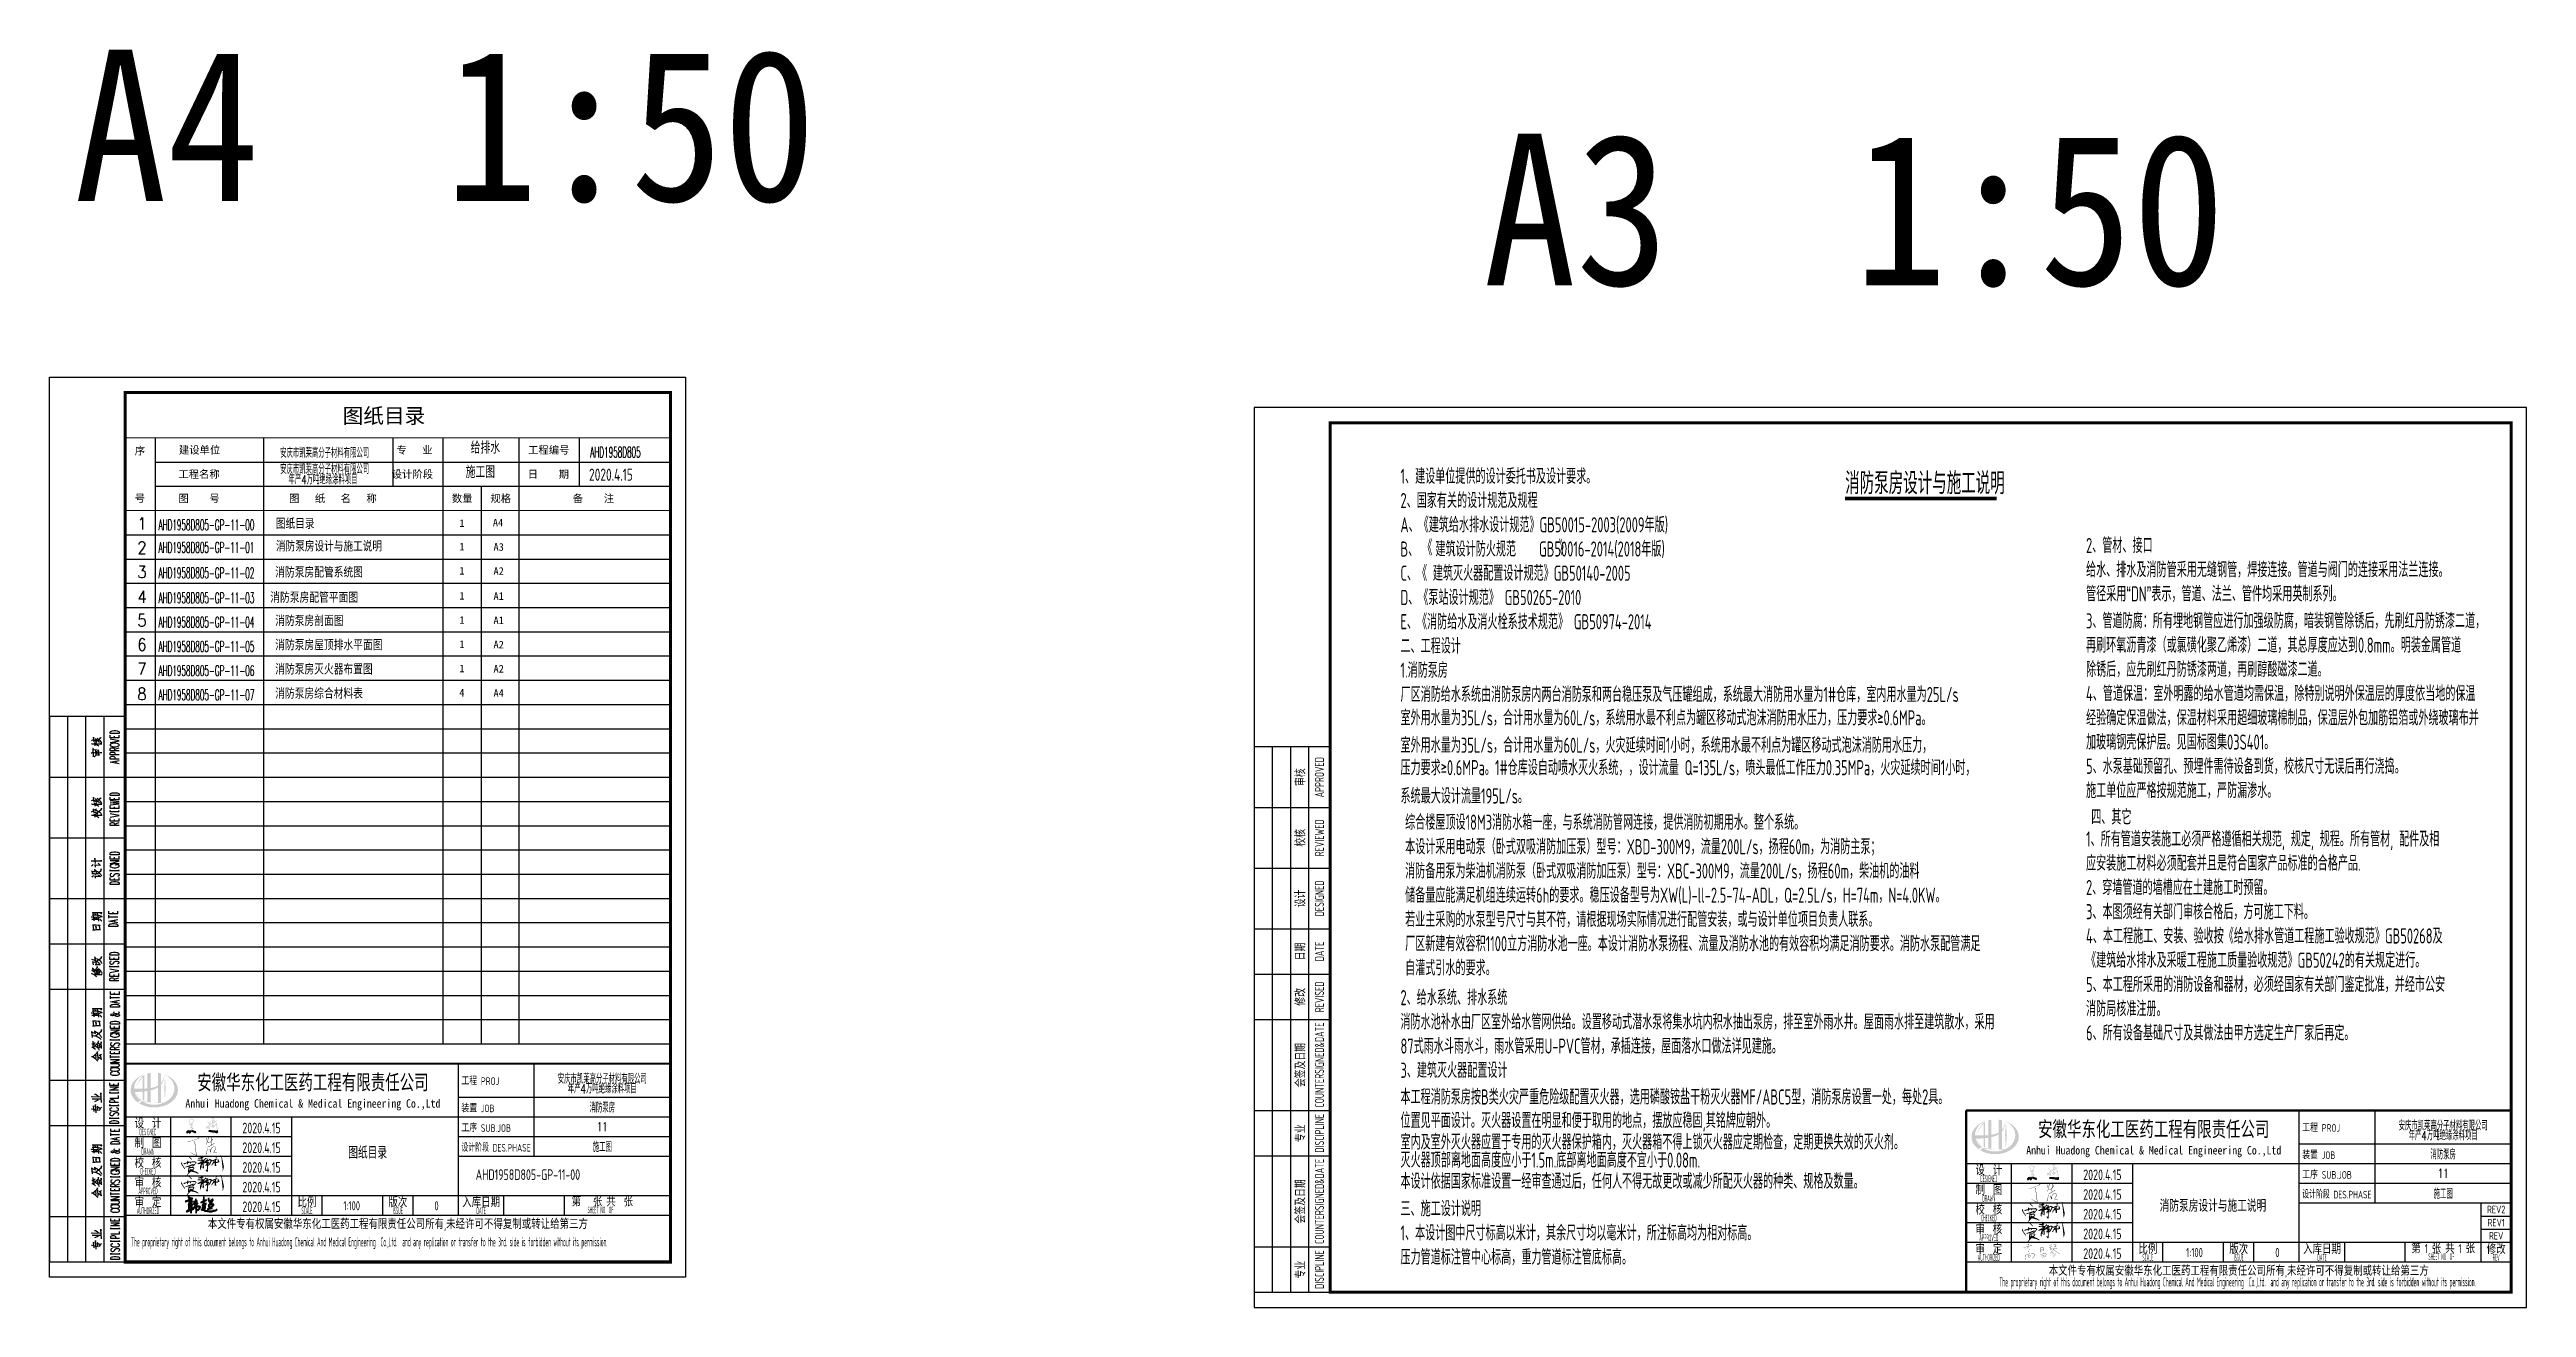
# Model space of a CAD drawing. Extents: x 84552 to 1115094, y -331058 to 102248.
# Drawn here: x 84552 to 125441, y 55935 to 76692 of the extents above; entities that cross this region are included whole.
import ezdxf
from ezdxf.enums import TextEntityAlignment as Align

# ---------------------------------------------------------------- set-up
doc = ezdxf.new("R2010")
doc.units = 0
doc.header["$LTSCALE"] = 1000
doc.header["$MEASUREMENT"] = 0
for name, color, linetype in [('AXIS', 3, 'Continuous'), ('DIM_SYMB', 3, 'Continuous'), ('TEXT', 7, 'Continuous'), ('TEXT_给水', 7, 'Continuous'), ('TWT_TITLE', 7, 'Continuous'), ('图名', 15, 'Continuous'), ('图框', 107, 'Continuous'), ('外轮廓中实线', 3, 'Continuous')]:
    doc.layers.add(name, color=color, linetype=linetype)
doc.styles.add('-宋体', font='', dxfattribs={"width": 0.8})
doc.styles.add('DIM_FONT', font='SIMPLEX', dxfattribs={"width": 0.7, "bigfont": 'GBCBIG'})
doc.styles.add('sceie', font='sceie.shx', dxfattribs={"width": 0.7, "bigfont": 'sceic.shx'})
doc.styles.add('TSSD_REIN', font='simplex.shx', dxfattribs={"width": 0.7, "bigfont": 'gbcbig.shx'})
doc.styles.add('宋体', font='', dxfattribs={"width": 0.6})
doc.styles.add('样式 1', font='sceie.shx', dxfattribs={"width": 0.7, "bigfont": 'sceic.shx'})
doc.styles.get('-宋体').set_extended_font_data('SimSun')
doc.styles.get('宋体').set_extended_font_data('SimSun')

msp = doc.modelspace()

# ---------------------------------------------------------------- texts
at = {"color": 0}
for s, height, style, p in [('图纸目录', 250, '-宋体', (89390.8, 70524.7)), ('建设单位', 125, '宋体', (86688.3, 70022.2)), (' 专   业', 125, '宋体', (90194.4, 70022.2)), ('工程编号', 125, '宋体', (92452.3, 70022.2)), ('工程名称', 125, '宋体', (86679, 69622.2)), ('设计阶段', 125, '宋体', (90200.6, 69622.2)), ('日    期', 125, '宋体', (92446.2, 69622.2)), ('图    号', 125, '宋体', (86680.1, 69222.2)), ('图   纸   名   称', 125, '宋体', (88506.3, 69222.2)), ('数量', 125, '宋体', (91194.2, 69222.2)), ('规格', 125, '宋体', (91829.5, 69222.2)), ('备    注', 125, '宋体', (93190.9, 69222.2))]:
    msp.add_text(s, height=height, dxfattribs=dict(at, style=style)).set_placement(p)
at = {"color": 0, "style": '宋体'}
for s, p in [('序', (86044.8, 70074.7)), ('号', (86044.8, 69287.2))]:
    msp.add_text(s, height=125, dxfattribs=at).set_placement(p, align=Align.MIDDLE)
at = {"style": 'sceie'}
for s, height, width, p in [('2020.4.15', 200, 0.8, (93458.6, 69576.5)), ('工程 PROJ', 125, 0.8, (91350.8, 59606.8)), ('装置 JOB', 125, 0.8, (91350.8, 59156.8)), ('工序 SUB.JOB', 125, 0.8, (91350.8, 58831.8)), ('工程 PROJ', 125, 0.8, (121739.3, 58834.7)), ('设计阶段 DES.PHASE', 125, 0.7, (91350.8, 58506.8)), ('装置 JOB', 125, 0.8, (121739.3, 58384.7)), ('工序 SUB.JOB', 125, 0.8, (121739.3, 58059.7)), ('设计阶段 DES.PHASE', 125, 0.7, (121739.3, 57734.7))]:
    msp.add_text(s, height=height, dxfattribs=dict(at, width=width)).set_placement(p)
at = {"linetype": 'Continuous', "style": 'sceie', "width": 0.7}
for s, height, p in [('1、建设单位提供的设计委托书及设计要求。', 250, (106853.3, 69525.3)), ('消防泵房设计与施工说明', 360, (114194.4, 69354.7)), ('2、国家有关的设计规范及规程', 250, (106853.3, 69125.3)), ('A、《建筑给水排水设计规范》GB50015-2003(2009年版)', 250, (106853.3, 68725.3)), ('B、   建筑设计防火规范    GB50016-2014(2018年版)', 250, (106853.3, 68325.3)), ('  《                      》', 250, (107023.9, 68347)), ('2、管材、接口', 250, (118170.7, 68384.7)), ('C、《 建筑灭火器配置设计规范》GB50140-2005', 250, (106853.3, 67925.3)), ('给水、排水及消防管采用无缝钢管，焊接连接。管道与阀门的连接采用法兰连接。', 250, (118170.7, 67984.7)), ('D、《泵站设计规范》 GB50265-2010 ', 250, (106853.3, 67525.3)), ('管径采用“DN”表示，管道、法兰、管件均采用英制系列。', 250, (118170.7, 67584.7)), ('E、《消防给水及消火栓系技术规范》 GB50974-2014', 250, (106853.3, 67125.3)), ('3、管道防腐：所有埋地钢管应进行加强级防腐，暗装钢管除锈后，先刷红丹防锈漆二道，', 250, (118170.7, 67139.9)), ('二、工程设计', 250, (106853.3, 66725.3)), ('再刷环氧沥青漆（或氯磺化聚乙烯漆）二道，其总厚度应达到0.8mm。明装金属管道', 250, (118170.7, 66739.9)), ('1.消防泵房', 250, (106853.3, 66325.3)), ('除锈后，应先刷红丹防锈漆两道，再刷醇酸磁漆二道。', 250, (118170.7, 66339.9)), ('厂区消防给水系统由消防泵房内两台消防泵和两台稳压泵及气压罐组成，系统最大消防用水量为1#仓库，室内用水量为25L/s', 250, (106853.3, 65925.3)), ('4、管道保温：室外明露的给水管道均需保温，除特别说明外保温层的厚度依当地的保温', 250, (118170.7, 65939.9)), ('室外用水量为35L/s，合计用水量为60L/s，系统用水最不利点为罐区移动式泡沫消防用水压力，压力要求≥0.6MPa。', 250, (106853.3, 65540.4)), ('经验确定保温做法，保温材料采用超细玻璃棉制品，保温层外包加筋铝箔或外绕玻璃布并', 250, (118170.7, 65539.9)), ('室外用水量为35L/s，合计用水量为60L/s，火灾延续时间1小时，系统用水最不利点为罐区移动式泡沫消防用水压力，', 250, (106853.3, 65087.5)), ('加玻璃钢壳保护层。见国标图集03S401。', 250, (118170.7, 65139.9)), ('5、水泵基础预留孔、预埋件需待设备到货，校核尺寸无误后再行浇捣。', 250, (118170.7, 64739.9)), ('压力要求≥0.6MPa。1#仓库设自动喷水灭火系统，，设计流量 Q=135L/s，喷头最低工作压力0.35MPa，火灾延续时间1小时，', 250, (106853.3, 64717.3)), ('施工单位应严格按规范施工，严防漏渗水。', 250, (118170.7, 64339.9)), ('系统最大设计流量195L/s。', 250, (106853.3, 64250.1)), ('综合楼屋顶设18M3消防水箱一座，与系统消防管网连接，提供消防初期用水。整个系统。 ', 250, (106930.3, 63816)), ('1、所有管道安装施工必须严格遵循相关规范, 规定, 规程。所有管材, 配件及相', 250, (118170.7, 63539.9)), ('四、其它', 250, (118256, 63902.1)), ('本设计采用电动泵（卧式双吸消防加压泵）型号：XBD-300M9，流量200L/s，扬程60m，为消防主泵；', 250, (106930.3, 63412.4)), ('应安装施工材料必须配套并且是符合国家产品标准的合格产品.', 250, (118170.7, 63139.9)), ('消防备用泵为柴油机消防泵（卧式双吸消防加压泵）型号：XBC-300M9，流量200L/s，扬程60m，柴油机的油料', 250, (106930.3, 63012.4)), ('2、穿墙管道的墙槽应在土建施工时预留。', 250, (118170.7, 62739.9)), ('储备量应能满足机组连续运转6h的要求。稳压设备型号为XW(L)-ll-2.5-74-ADL，Q=2.5L/s，H=74m，N=4.0KW。', 250, (106930.3, 62612.4)), ('3、本图须经有关部门审核合格后，方可施工下料。', 250, (118170.7, 62339.9)), ('若业主采购的水泵型号尺寸与其不符，请根据现场实际情况进行配管安装，或与设计单位项目负责人联系。', 250, (106930.3, 62212.4)), ('4、本工程施工、安装、验收按《给水排水管道工程施工验收规范》GB50268及', 250, (118170.7, 61939.9)), ('厂区新建有效容积1100立方消防水池一座。本设计消防水泵扬程、流量及消防水池的有效容积均满足消防要求。消防水泵配管满足', 250, (106930.3, 61812.4)), ('《建筑给水排水及采暖工程施工质量验收规范》GB50242的有关规定进行。', 250, (118170.7, 61539.9)), ('自灌式引水的要求。', 250, (106930.3, 61412.4)), ('5、本工程所采用的消防设备和器材，必须经国家有关部门鉴定批准，并经市公安', 250, (118170.7, 61139.9)), ('2、给水系统、排水系统', 250, (106853.3, 60922.6)), ('消防局核准注册。 ', 250, (118170.7, 60739.9)), ('消防水池补水由厂区室外给水管网供给。设置移动式潜水泵将集水坑内积水抽出泵房，排至室外雨水井。屋面雨水排至建筑散水，采用', 250, (106853.3, 60522.6)), ('6、所有设备基础尺寸及其做法由甲方选定生产厂家后再定。', 250, (118170.7, 60339.9)), ('87式雨水斗雨水斗，雨水管采用U-PVC管材，承插连接，屋面落水口做法详见建施。', 250, (106853.3, 60122.6)), ('3、建筑灭火器配置设计', 250, (106853.3, 59722.6)), ('本工程消防泵房按B类火灾严重危险级配置灭火器，选用磷酸铵盐干粉灭火器MF/ABC5型，消防泵房设置一处，每处2具。', 250, (106853.3, 59283.3)), ('位置见平面设计。灭火器设置在明显和便于取用的地点，摆放应稳固,其铭牌应朝外。', 250, (106853.3, 58894.8)), ('灭火器顶部离地面高度应小于1.5m.底部离地面高度不宜小于0.08m.    ', 250, (106853.3, 58241.6)), ('室内及室外灭火器应置于专用的灭火器保护箱内，灭火器箱不得上锁灭火器应定期检查，定期更换失效的灭火剂。', 250, (106853.3, 58539.6)), ('本设计依据国家标准设置一经审查通过后，任何人不得无故更改或减少所配灭火器的种类、规格及数量。', 250, (106853.3, 57891.9)), ('三、施工设计说明', 250, (106853.3, 57439.4)), ('1、本设计图中尺寸标高以米计，其余尺寸均以毫米计，所注标高均为相对标高。', 250, (106853.3, 57039.4)), ('压力管道标注管中心标高，重力管道标注管底标高。', 250, (106853.3, 56639.4))]:
    msp.add_text(s, height=height, dxfattribs=at).set_placement(p)
at = {"style": '样式 1', "width": 0.75}
for s, p in [('审核', (105190.8, 64684.7)), ('APPROVED', (105515.8, 64684.7)), ('校核', (105190.8, 63684.7)), ('REVIEWED', (105515.8, 63684.7)), ('设计', (105190.8, 62684.7)), ('DESIGNED', (105515.8, 62684.7)), ('日期', (105190.8, 61809.7)), ('DATE', (105515.8, 61809.7)), ('修改', (105190.8, 61059.7)), ('REVISED', (105515.8, 61059.7)), ('COUNTERSIGNED&DATE', (105515.8, 59934.7)), ('会签及日期', (105190.8, 59934.7)), ('专业', (105190.8, 58809.7)), ('DISCIPLINE', (105515.8, 58809.7)), ('COUNTERSIGNED&DATE', (105515.8, 57684.7)), ('会签及日期', (105190.8, 57684.7)), ('DISCIPLINE', (105515.8, 56559.7)), ('专业', (105190.8, 56559.7))]:
    msp.add_text(s, height=150, rotation=90, dxfattribs=at).set_placement(p, align=Align.MIDDLE)
for s, height, style, width, p in [('安徽华东化工医药工程有限责任公司', 250, '宋体', 0.7, (88899.8, 59656.8)), ('Anhui Huadong Chemical & Medical Engineering Co.,Ltd', 140, '宋体', 0.85, (88899.8, 59281.8)), ('设  计', 150, 'sceie', 0.8, (86177.3, 58981.8)), ('DESIGNED', 110, 'sceie', 0.4, (86177.3, 58831.8)), ('安徽华东化工医药工程有限责任公司', 250, '宋体', 0.7, (119288.3, 58884.7)), ('制  图', 150, 'sceie', 0.8, (86177.3, 58656.8)), ('DRAWN', 110, 'sceie', 0.4, (86177.3, 58506.8)), ('Anhui Huadong Chemical & Medical Engineering Co.,Ltd', 140, '宋体', 0.85, (119288.3, 58509.7)), ('校  核', 150, 'sceie', 0.8, (86177.3, 58331.8)), ('审  核', 150, 'sceie', 0.8, (86177.3, 58006.8)), ('CHECKED', 110, 'sceie', 0.4, (86177.3, 58181.8)), ('设  计', 150, 'sceie', 0.8, (116565.8, 58209.7)), ('DESIGNED', 110, 'sceie', 0.4, (116565.8, 58059.7)), ('审  定', 150, 'sceie', 0.8, (86177.3, 57681.8)), ('APPROVED', 110, 'sceie', 0.4, (86177.3, 57856.8)), ('比例', 150, 'sceie', 0.8, (88802.3, 57681.8)), ('版次', 150, 'sceie', 0.8, (90302.3, 57681.8)), ('0', 150, 'sceie', 0.8, (90940.6, 57613.3)), ('入库日期', 150, 'sceie', 0.8, (91677.3, 57681.8)), ('制  图', 150, 'sceie', 0.8, (116565.8, 57884.7)), ('DRAWN', 110, 'sceie', 0.4, (116565.8, 57734.7)), ('AUTHORIZED', 110, 'sceie', 0.4, (86177.3, 57531.8)), ('本文件专有权属安徽华东化工医药工程有限责任公司所有,未经许可不得复制或转让给第三方', 150, 'sceie', 0.8, (90302.3, 57306.8)), ('SCALE', 110, 'sceie', 0.4, (88802.3, 57531.8)), ('ISSUE', 110, 'sceie', 0.4, (90302.3, 57531.8)), ('DATE', 110, 'sceie', 0.4, (91677.3, 57531.8)), ('SHEET NO  OF  ', 110, 'sceie', 0.4, (93677.3, 57544.3)), ('校  核', 150, 'sceie', 0.8, (116565.8, 57559.7)), ('审  核', 150, 'sceie', 0.8, (116565.8, 57234.7)), ('CHECKED', 110, 'sceie', 0.4, (116565.8, 57409.7)), ('The proprietary right of this document belongs to Anhui Huadong Chemical And Medical Engineering  Co.,Ltd.  and any replication or transfer to the 3rd. side is forbidden without its permission. ', 150, 'sceie', 0.4, (89850.8, 56995)), ('审  定', 150, 'sceie', 0.8, (116565.8, 56909.7)), ('APPROVED', 110, 'sceie', 0.4, (116565.8, 57084.7)), ('比例', 150, 'sceie', 0.8, (119190.8, 56909.7)), ('版次', 150, 'sceie', 0.8, (120690.8, 56909.7)), ('0', 150, 'sceie', 0.8, (121329.1, 56841.3)), ('入库日期', 150, 'sceie', 0.8, (122065.8, 56909.7)), ('修改', 150, 'sceie', 0.8, (124940.8, 56909.7)), ('AUTHORIZED', 110, 'sceie', 0.4, (116565.8, 56759.7)), ('The proprietary right of this document belongs to Anhui Huadong Chemical And Medical Engineering  Co.,Ltd.  and any replication or transfer to the 3rd. side is forbidden without its permission. ', 150, 'sceie', 0.4, (120690.8, 56334.7)), ('本文件专有权属安徽华东化工医药工程有限责任公司所有,未经许可不得复制或转让给第三方', 150, 'sceie', 0.8, (120690.8, 56534.7)), ('SCALE', 110, 'sceie', 0.4, (119190.8, 56759.7)), ('ISSUE', 110, 'sceie', 0.4, (120690.8, 56759.7)), ('DATE', 110, 'sceie', 0.4, (122065.8, 56759.7)), ('SHEET NO  OF  ', 110, 'sceie', 0.4, (124065.8, 56772.2)), ('REV', 110, 'sceie', 0.4, (124940.8, 56759.7))]:
    msp.add_text(s, height=height, dxfattribs=dict(style=style, width=width)).set_placement(p, align=Align.MIDDLE)
at = {"color": 0, "style": 'sceie', "width": 0.8}
for s, p in [('1:100', (89540.3, 57613.3)), ('第   张 共  张', (93677.3, 57694.3)), (' 1:100', (119928.8, 56841.3)), ('第 1 张 共 1 张', (124065.8, 56922.2))]:
    msp.add_text(s, height=150, dxfattribs=at).set_placement(p, align=Align.MIDDLE)
at = {"style": 'sceie', "width": 0.8}
for tag, text, height, p in [('2020.4.15', '200320-02-040', 175, (88052, 58896)), ('2020.4.15', '200320-02-040', 175, (88052, 58571)), ('2020.4.15', '200320-02-040', 175, (88052, 58246)), ('2020.4.15', '200320-02-040', 175, (118440.5, 58124)), ('2020.4.15', '200320-02-040', 175, (88052, 57921)), ('2020.4.15', '200320-02-040', 175, (88052, 57596)), ('2020.4.15', '200320-02-040', 175, (118440.5, 57799)), ('2020.4.15', '200320-02-040', 175, (118440.5, 57474)), ('REV2', ' ', 125, (124940.8, 57551.4)), ('REV1', ' ', 125, (124940.8, 57334.7)), ('2020.4.15', '200320-02-040', 175, (118440.5, 57149)), ('2020.4.15', '200320-02-040', 175, (118440.5, 56824)), ('REV', '0', 125, (124940.8, 57118.1))]:
    msp.add_attdef(tag, text=text, height=height, dxfattribs=at).set_placement(p, align=Align.MIDDLE)
at = {"layer": 'AXIS', "style": 'TSSD_REIN', "width": 0.7}
for s, p in [('安庆市凯莱高分子材料有限公司', (89094.2, 70048.5)), ('安庆市凯莱高分子材料有限公司', (89094.2, 69781.9)), ('年产4万吨绝缘涂料项目', (89066.5, 69612)), ('安庆市凯莱高分子材料有限公司', (93677.3, 59720.6)), ('年产4万吨绝缘涂料项目', (93677.3, 59559)), ('消防泵房', (93677.3, 59244.3)), ('11', (93677.3, 58919.3)), ('安庆市凯莱高分子材料有限公司', (124065.8, 58948.5)), ('施工图', (93677.3, 58594.3)), ('年产4万吨绝缘涂料项目', (124065.8, 58787)), ('消防泵房', (124065.8, 58472.2)), ('11', (124065.8, 58147.2)), ('施工图', (124065.8, 57822.2))]:
    msp.add_text(s, height=150, dxfattribs=at).set_placement(p, align=Align.MIDDLE)
at = {"layer": 'DIM_SYMB', "color": 7, "style": 'DIM_FONT'}
for s, height, width, p in [('给排水', 200, 0.9, (91504.4, 70022.2)), ('AHD1958D805', 175, 0.5, (93478.5, 69960.9)), ('施工图', 200, 0.9, (91420.6, 69622.2)), ('AHD1958D805-GP-11-00', 175, 0.5, (86351, 68760.9)), ('AHD1958D805-GP-11-01', 175, 0.5, (86351, 68389.2)), ('AHD1958D805-GP-11-02', 175, 0.5, (86351, 67968.2)), ('AHD1958D805-GP-11-03', 175, 0.5, (86351, 67555.5)), ('AHD1958D805-GP-11-04', 175, 0.5, (86351, 67155.5)), ('AHD1958D805-GP-11-05', 175, 0.5, (86351, 66755.5)), ('AHD1958D805-GP-11-06', 175, 0.5, (86351, 66355.5)), ('AHD1958D805-GP-11-07', 175, 0.5, (86351, 65955.5))]:
    msp.add_text(s, height=height, dxfattribs=dict(at, width=width)).set_placement(p)
at = {"layer": 'DIM_SYMB', "color": 7, "style": 'DIM_FONT', "width": 0.9}
for s, p in [('1', (86077.8, 68872.5)), ('2', (86077.8, 68472.5)), ('3', (86077.8, 68072.5)), ('4', (86077.8, 67659.7)), ('5', (86077.8, 67272.5)), ('6', (86077.8, 66872.5)), ('7', (86077.8, 66472.5)), ('8', (86077.8, 66059.7))]:
    msp.add_text(s, height=200, dxfattribs=at).set_placement(p, align=Align.MIDDLE)
at = {"layer": 'TEXT', "color": 0, "style": 'sceie'}
for s, width, p in [('图纸目录', 0.7, (88289.3, 68782.6)), ('消防泵房设计与施工说明', 0.7, (88289.3, 68409.1)), ('消防泵房配管系统图', 0.8, (88277.1, 67978.8)), ('消防泵房剖面图', 0.8, (88277.1, 67178.8)), ('消防泵房屋顶排水平面图', 0.8, (88277.1, 66778.8)), ('消防泵房灭火器布置图', 0.8, (88277.1, 66378.8)), ('消防泵房综合材料表', 0.8, (88277.1, 65978.8))]:
    msp.add_text(s, height=175, dxfattribs=dict(at, width=width)).set_placement(p)
at = {"layer": 'TEXT', "color": 7, "style": '宋体'}
for s, p in [('1', (91316.9, 68814.5)), ('A4', (91870.5, 68823.1)), ('1', (91316.9, 68426.8)), ('A3', (91881.6, 68422)), ('1', (91316.9, 68028.9)), ('A2', (91881.6, 68024.2)), ('1', (91316.9, 67616.2)), ('A1', (91881.6, 67611.4)), ('1', (91316.9, 67216.2)), ('A1', (91881.6, 67211.4)), ('1', (91316.9, 66816.2)), ('A2', (91881.6, 66811.4)), ('1', (91316.9, 66416.2)), ('A2', (91881.6, 66411.4)), ('4', (91316.9, 66016.2)), ('A4', (91881.6, 66011.4))]:
    msp.add_text(s, height=125, dxfattribs=at).set_placement(p)
at = {"layer": 'TEXT', "color": 0, "style": 'sceie', "width": 0.8}
for s, height, p in [('消防泵房配管平面图', 175, (88920.7, 67659.3)), ('图纸目录', 200, (89804, 58500.5)), ('消防泵房设计与施工说明', 200, (120265.2, 57623.2))]:
    msp.add_text(s, height=height, dxfattribs=at).set_placement(p, align=Align.MIDDLE)
at = {"layer": 'TEXT_给水', "color": 4, "style": 'sceie', "width": 0.8}
msp.add_text('AHD1958D805-GP-11-00', height=175, dxfattribs=at).set_placement((91586.3, 58039))
at = {"layer": '图名', "style": '宋体', "width": 0.9}
for s, p in [(' A4  1:50', (83428, 74192)), (' A3  1:50', (106689.8, 72803.3))]:
    msp.add_text(s, height=2500, dxfattribs=at).set_placement(p)

# ---------------------------------------------------------------- blocks, each defined once
blk = doc.blocks.new('A$C04D97144')
for p, q in [((6, 0), (6, 180)), ((12, 0), (12, 180)), ((18, 0), (18, 180)), ((0, 160), (25, 160)), ((0, 140), (25, 140)), ((0, 120), (25, 120)), ((0, 105), (25, 105)), ((0, 90), (25, 90)), ((0, 60), (25, 60)), ((0, 45), (25, 45)), ((0, 15), (25, 15))]:
    blk.add_line(p, q)
blk.add_lwpolyline([(0, 180), (0, 0), (25, 0), (25, 180)], close=True)
for points in [[(13.86, 172.15), (14.14, 172.35), (14.27, 172.38), (14.34, 172.35)], [(14.77, 171.68), (14.55, 173.26), (14.52, 173.14), (14.6, 172.92)], [(14.74, 172.24), (14.91, 172.21), (15.58, 171.72), (15.62, 171.68), (15.41, 172.54)], [(15.05, 172.71), (15.19, 172.68), (15.62, 172.35), (15.65, 172.32), (15.93, 172.07), (16.21, 171.79), (16.46, 171.47)], [(15.62, 172.92), (15.82, 172.82), (16.28, 172.49), (16.56, 172.15), (16.86, 171.79), (17.09, 171.47), (17.27, 171.22)], [(16.39, 172.38), (16.86, 172.95), (17.09, 173.06), (16.81, 172.89)], [(22.97, 174.41), (20.03, 174.41), (20.03, 174.9), (20.17, 175.1), (20.47, 175.24), (20.72, 175.32), (21.18, 175.38), (21.87, 175.38), (22.28, 175.32), (22.58, 175.24), (22.83, 175.1), (22.97, 174.9), (22.97, 174.41), (22.97, 174.41)], [(22.97, 173), (20.03, 173), (20.03, 173.91)], [(20.03, 171.46), (22.97, 172.02), (20.03, 172.59)], [(21.43, 173), (21.43, 173.56)], [(22.97, 173), (22.97, 173.91)], [(13.78, 167.95), (14.06, 168.13), (14.27, 168.19)], [(13.81, 170.94), (13.95, 171.05), (13.92, 171.02), (17.27, 171.02), (17, 170.98), (16.72, 171.02)], [(14.27, 166.93), (14.52, 166.93), (14.71, 166.88), (14.91, 166.82), (15.05, 166.76)], [(14.56, 166.93), (14.41, 169.49), (14.31, 169.43), (14.77, 169.08)], [(14.66, 168.06), (14.71, 168.13), (17.28, 168.09), (17.03, 168.05), (16.72, 168.09)], [(14.8, 171.44), (14.97, 170.34)], [(16.18, 168.75), (16.32, 168.86), (14.97, 169.04), (15.08, 169.08), (15.27, 167.31)], [(14.99, 171.05), (15.44, 170.8), (15.79, 170.59), (16.04, 170.42), (16.29, 170.2)], [(15.02, 167.18), (15.27, 167.25), (16.53, 167.36), (16.29, 167.32), (16.18, 168.75), (16.15, 168.58), (16.21, 168.27)], [(15.19, 171.05), (15.54, 171.41)], [(15.73, 167.59), (15.62, 168.61)], [(20.03, 170.48), (20.17, 170.34), (20.47, 170.2), (20.72, 170.14), (21.18, 170.06), (21.87, 170.06), (22.28, 170.14), (22.58, 170.2), (22.83, 170.34), (22.97, 170.48), (22.97, 170.77), (22.83, 170.91), (22.58, 171.05), (22.28, 171.11), (21.87, 171.19), (21.18, 171.19), (20.72, 171.11), (20.47, 171.05), (20.17, 170.91), (20.03, 170.77), (20.03, 170.48), (20.03, 170.48)], [(22.97, 168.74), (20.03, 168.74), (20.03, 169.37), (20.17, 169.57), (20.33, 169.65), (20.58, 169.71), (20.88, 169.71), (21.18, 169.65), (21.27, 169.57), (21.43, 169.37), (21.43, 168.74)], [(22.97, 167.34), (20.03, 167.34), (20.03, 167.97), (20.17, 168.17), (20.33, 168.24), (20.58, 168.31), (21.02, 168.31), (21.27, 168.24), (21.43, 168.17), (21.57, 167.97), (21.57, 167.34)], [(22.97, 165.93), (20.03, 165.93), (20.03, 166.57), (20.17, 166.77), (20.33, 166.84), (20.58, 166.92), (21.02, 166.92), (21.27, 166.84), (21.43, 166.77), (21.57, 166.57), (21.57, 165.93)], [(22.97, 164.39), (20.03, 164.95), (22.97, 165.52)], [(21.43, 169.23), (22.97, 169.71)], [(21.98, 164.61), (21.98, 165.3)], [(13.81, 151.05), (13.95, 151.16), (13.92, 151.13), (17.27, 151.13), (17, 151.1), (16.72, 151.13)], [(13.81, 148.52), (14.06, 148.69), (14.23, 148.76), (14.41, 148.76)], [(13.81, 147.36), (13.98, 147.5), (13.92, 147.45), (17.27, 147.45), (17.06, 147.39), (16.78, 147.45)], [(13.86, 152.26), (14.14, 152.46), (14.27, 152.49), (14.34, 152.46)], [(14.71, 148.1), (14.52, 149.54), (14.49, 149.43), (14.55, 149.29)], [(14.77, 151.79), (14.55, 153.37), (14.52, 153.26), (14.6, 153.03)], [(14.74, 152.35), (14.91, 152.32), (15.58, 151.84), (15.62, 151.79), (15.41, 152.67)], [(14.74, 147.84), (14.94, 146.76)], [(14.8, 151.55), (14.97, 150.45)], [(14.91, 149.01), (15.22, 149.35), (15.36, 149.43), (15.54, 149.54)], [(14.91, 148.47), (15.13, 148.44), (15.54, 148.16), (15.82, 147.95), (15.93, 147.84)], [(14.94, 147.45), (15.33, 147.28), (15.68, 147.08), (15.99, 146.89), (16.28, 146.65)], [(14.99, 151.16), (15.44, 150.91), (15.79, 150.7), (16.04, 150.53), (16.29, 150.31)], [(15.05, 152.82), (15.19, 152.81), (15.62, 152.46), (15.65, 152.43), (15.93, 152.18), (16.21, 151.9), (16.46, 151.58)], [(15.08, 147.47), (15.44, 147.88)], [(15.19, 151.16), (15.54, 151.52)], [(15.33, 148.98), (15.57, 149.01), (15.96, 148.83), (16.28, 148.66), (16.53, 148.47), (16.72, 148.3), (16.92, 148.13), (17.09, 147.92), (17.27, 147.67)], [(15.62, 153.03), (15.82, 152.95), (16.28, 152.6), (16.56, 152.26), (16.86, 151.9), (17.09, 151.58), (17.27, 151.33)], [(15.73, 148.21), (15.79, 148.3), (17.09, 149.29), (17.12, 149.82), (17.03, 149.32), (16.92, 149.18)], [(16.39, 152.49), (16.86, 153.06), (17.09, 153.17), (16.81, 153)], [(22.97, 153.91), (20.03, 153.91), (20.03, 154.4), (20.17, 154.6), (20.47, 154.74), (20.72, 154.82), (21.18, 154.88), (21.87, 154.88), (22.28, 154.82), (22.58, 154.74), (22.83, 154.6), (22.97, 154.4), (22.97, 153.91), (22.97, 153.91)], [(22.97, 152.51), (20.03, 152.51), (20.03, 153.42)], [(20.03, 150.83), (22.97, 151.18), (20.03, 151.52), (22.97, 151.88), (20.03, 152.23)], [(22.97, 149.7), (20.03, 149.7), (20.03, 150.61)], [(20.03, 148.52), (20.03, 148.98), (20.03, 148.71), (22.89, 148.71), (22.89, 148.52), (22.89, 148.98)], [(20.03, 146.76), (22.97, 147.33), (20.03, 147.89)], [(21.43, 152.51), (21.43, 153.06)], [(21.43, 149.7), (21.43, 150.26)], [(22.97, 152.51), (22.97, 153.42)], [(22.97, 149.7), (22.97, 150.61)], [(22.97, 145.5), (20.03, 145.5), (20.03, 146.42)], [(22.97, 144.03), (20.03, 144.03), (20.03, 144.67), (20.17, 144.88), (20.33, 144.94), (20.58, 145.02), (20.88, 145.02), (21.18, 144.94), (21.27, 144.88), (21.43, 144.67), (21.43, 144.03)], [(21.43, 145.5), (21.43, 146.07)], [(21.43, 144.53), (22.97, 145.02)], [(22.97, 145.5), (22.97, 146.42)], [(13.78, 132.37), (13.98, 132.39), (17.28, 132.39), (17.06, 132.37), (16.78, 132.39)], [(13.86, 130.75), (14.14, 130.97), (14.28, 131.08), (14.45, 131.15)], [(15.13, 131.49), (14.99, 133.33), (14.97, 133.22), (15.02, 132.98)], [(15.13, 130.33), (15.02, 131.11), (14.97, 131.07), (16.72, 131), (16.84, 130.89), (16.04, 131.66)], [(22.97, 134.41), (20.03, 134.41), (20.03, 134.9), (20.17, 135.1), (20.47, 135.25), (20.72, 135.31), (21.18, 135.39), (21.87, 135.39), (22.28, 135.31), (22.58, 135.25), (22.83, 135.1), (22.97, 134.9), (22.97, 134.41), (22.97, 134.41)], [(22.97, 133), (20.03, 133), (20.03, 133.91)], [(22.97, 131.46), (20.03, 131.46), (22.97, 132.45), (20.03, 132.45)], [(20.72, 131.19), (20.47, 131.11), (20.17, 130.97), (20.03, 130.83), (20.03, 130.55), (20.17, 130.42), (20.47, 130.28), (20.72, 130.2), (21.18, 130.14), (21.87, 130.14), (22.28, 130.2), (22.58, 130.28), (22.83, 130.42), (22.97, 130.55), (22.97, 130.83), (22.83, 130.97), (22.58, 131.11), (22.28, 131.19), (21.87, 131.19), (21.87, 130.83)], [(21.43, 133), (21.43, 133.56)], [(22.97, 133), (22.97, 133.91)], [(13.92, 128.22), (14.17, 128.26), (14.45, 128.26), (14.71, 128.19), (14.97, 128.11), (15.13, 128), (15.27, 127.89), (15.41, 127.75)], [(13.98, 127.12), (14.38, 127.45), (14.55, 127.52)], [(14.14, 128.29), (14.09, 129.06), (14, 128.99), (14.23, 128.9), (14.42, 128.9), (14.6, 128.9), (14.8, 128.9), (14.88, 128.93), (14.97, 128.99), (14.99, 129.1), (15.02, 129.24), (15.02, 129.45), (14.99, 129.56), (14.94, 129.64)], [(15.16, 126.7), (15.05, 127.45), (14.94, 127.34), (15.16, 127.31), (16.67, 127.3), (16.78, 127.16), (16.18, 127.75)], [(15.51, 128.11), (15.36, 129.21), (15.27, 129.13), (15.51, 129.02), (15.79, 128.88), (16.01, 128.74), (16.21, 128.6), (16.46, 128.37), (16.7, 128.11), (16.89, 127.86), (17.03, 127.66), (17.12, 127.49)], [(15.76, 128.08), (15.76, 128.15), (17, 129.2), (17.03, 129.73), (16.95, 129.2), (16.84, 129.06)], [(20.03, 129.02), (20.03, 129.48), (20.03, 129.21), (22.89, 129.21), (22.89, 129.02), (22.89, 129.48)], [(20.47, 128.24), (20.17, 128.1), (20.03, 127.89), (20.03, 127.61), (20.17, 127.41), (20.47, 127.27), (20.72, 127.27), (21.02, 127.33), (21.18, 127.41), (21.27, 127.55), (21.57, 127.97), (21.73, 128.1), (21.87, 128.18), (22.12, 128.24), (22.58, 128.24), (22.83, 128.1), (22.97, 127.89), (22.97, 127.61), (22.83, 127.41), (22.58, 127.27)], [(22.97, 126.01), (20.03, 126.01), (20.03, 126.92)], [(22.97, 124.61), (20.03, 124.61), (20.03, 125.1), (20.17, 125.3), (20.47, 125.44), (20.72, 125.52), (21.18, 125.58), (21.87, 125.58), (22.28, 125.52), (22.58, 125.44), (22.83, 125.3), (22.97, 125.1), (22.97, 124.61), (22.97, 124.61)], [(21.43, 126.01), (21.43, 126.56)], [(22.97, 126.01), (22.97, 126.92)], [(14.14, 114.51), (14.45, 114.6), (15.08, 114.6), (15.76, 114.57), (16.18, 114.51), (16.64, 114.37), (16.92, 114.2), (17.34, 113.88)], [(14.49, 114.6), (14.34, 115.45), (14.27, 115.36), (15.13, 115.36), (15.19, 115.36), (16.46, 115.39), (16.95, 115.36), (17.23, 115.33), (17.31, 115.31), (16.95, 114.89), (17.2, 115.28)], [(15.19, 114.62), (15.11, 115.11)], [(15.93, 114.57), (15.93, 114.62), (15.85, 115.07)], [(22.54, 114.92), (19.59, 114.92), (19.59, 115.83)], [(21, 114.92), (21, 115.48)], [(22.54, 114.92), (22.54, 115.83)], [(13.75, 113.87), (13.92, 113.91), (16.13, 113.83)], [(13.92, 113.06), (14.09, 113.13), (16.21, 113.13)], [(14.17, 109.58), (14.45, 109.64), (15.08, 109.67), (15.73, 109.69), (15.82, 109.69), (16.28, 109.69), (16.86, 109.69), (16.67, 109.69), (16.5, 110.8), (16.7, 111.02), (16.43, 111.08), (16.1, 111.08), (15.44, 111.12), (14.77, 111.13), (14.2, 111.13), (14.28, 111.16), (14.49, 109.67)], [(14.69, 112.61), (14.52, 114.29)], [(15.16, 113.16), (15.08, 113.66)], [(15.51, 109.69), (15.33, 110.8), (15.3, 110.69), (15.41, 110.42)], [(15.65, 113.17), (15.57, 113.63)], [(16.29, 112.53), (16.07, 114.29), (16.04, 114.2), (16.13, 114.09)], [(16.39, 113.63), (16.72, 113.94), (16.86, 113.94), (16.61, 113.83)], [(16.46, 113.17), (16.61, 113.16), (16.89, 112.92), (17.09, 112.72), (17.23, 112.53)], [(19.59, 113.44), (19.59, 114.43)], [(19.59, 113.94), (22.54, 113.94)], [(22.54, 111.9), (19.59, 112.47), (22.54, 113.03)], [(22.54, 110.72), (19.59, 110.72), (19.59, 111.21), (19.75, 111.41), (20.05, 111.56), (20.3, 111.63), (20.75, 111.7), (21.44, 111.7), (21.85, 111.63), (22.15, 111.56), (22.4, 111.41), (22.54, 111.21), (22.54, 110.72), (22.54, 110.72)], [(21.55, 112.12), (21.55, 112.81)], [(13.84, 99.93), (14.17, 99.88), (14.63, 99.71), (15.11, 99.49), (15.41, 99.32), (15.65, 99.21), (15.85, 99.08)], [(14.49, 98.06), (14.34, 99.21), (14.27, 99.08), (15.25, 98.94), (15.25, 99.08), (15.36, 98.23), (15.11, 98.19), (15.41, 98.23), (16.7, 98.2)], [(15.16, 99.49), (14.99, 100.76), (14.97, 100.62), (15.02, 100.39)], [(15.11, 100.2), (15.27, 100.2), (15.73, 100.07), (15.99, 99.96), (16.21, 99.85), (16.42, 99.71), (16.61, 99.54), (16.81, 99.35), (16.95, 99.11), (17.09, 98.89), (17.14, 98.72), (17.2, 98.55)], [(15.54, 99.35), (15.57, 99.43), (17.09, 100.31), (17.12, 100.84), (17.03, 100.34), (16.86, 100.2)], [(16.81, 98.12), (16.04, 99)], [(22.86, 101.27), (19.92, 101.27), (19.92, 101.75), (20.06, 101.97), (20.36, 102.11), (20.61, 102.18), (21.07, 102.24), (21.76, 102.24), (22.17, 102.18), (22.47, 102.11), (22.72, 101.97), (22.86, 101.75), (22.86, 101.27), (22.86, 101.27)], [(22.86, 99.87), (19.92, 99.87), (19.92, 100.78)], [(20.36, 99.3), (20.06, 99.16), (19.92, 98.96), (19.92, 98.67), (20.06, 98.47), (20.36, 98.33), (20.61, 98.33), (20.91, 98.39), (21.07, 98.47), (21.16, 98.61), (21.46, 99.02), (21.62, 99.16), (21.76, 99.24), (22.01, 99.3), (22.47, 99.3), (22.72, 99.16), (22.86, 98.96), (22.86, 98.67), (22.72, 98.47), (22.47, 98.33)], [(21.32, 99.87), (21.32, 100.43)], [(22.86, 99.87), (22.86, 100.78)], [(13.78, 95.27), (13.95, 95.23), (14.41, 94.98), (14.45, 94.98), (14.8, 94.75), (15.08, 94.56), (15.3, 94.35), (15.51, 94.18)], [(13.84, 96.29), (14.27, 96.08), (14.6, 95.91), (14.85, 95.72), (14.91, 95.69), (15.11, 95.55)], [(14.38, 96.02), (14.41, 96.14), (14.28, 96.99), (14.23, 96.93), (14.63, 96.65), (14.97, 96.4), (15.19, 96.16), (15.4, 95.91), (15.58, 95.66), (15.71, 95.49)], [(14.66, 95.91), (14.69, 96.02), (15.71, 97.13), (15.68, 97.5), (15.68, 97.13), (15.57, 96.99)], [(14.74, 94.86), (17.23, 94.86), (17, 94.81), (16.57, 94.86)], [(14.83, 95.3), (16.46, 95.3), (16.28, 95.27), (16.13, 95.3)], [(15.41, 96.4), (15.51, 96.36), (15.54, 96.33), (15.76, 96.05), (15.96, 95.83), (16.1, 95.63)], [(15.76, 96.62), (15.87, 96.57), (15.93, 96.54), (16.21, 96.22), (16.24, 96.16), (16.39, 96), (16.53, 95.77), (16.67, 95.55)], [(16.1, 96.88), (16.29, 96.79), (16.57, 96.47), (16.81, 96.19), (16.95, 95.91), (17.12, 95.63), (17.23, 95.38), (17.28, 95.17)], [(19.92, 97.28), (19.92, 97.75), (19.92, 97.48), (22.78, 97.48), (22.78, 97.28), (22.78, 97.75)], [(19.92, 95.53), (22.86, 96.08), (19.92, 96.65)], [(22.86, 94.26), (19.92, 94.26), (19.92, 95.17)], [(22.86, 92.8), (19.92, 92.8), (19.92, 93.43), (20.06, 93.63), (20.22, 93.71), (20.47, 93.77), (20.77, 93.77), (21.07, 93.71), (21.16, 93.63), (21.32, 93.43), (21.32, 92.8)], [(21.32, 94.26), (21.32, 94.83)], [(21.32, 93.29), (22.86, 93.77)], [(22.86, 94.26), (22.86, 95.17)], [(13.75, 82.18), (13.92, 82.23), (16.13, 82.15)], [(14.14, 82.82), (14.45, 82.9), (15.08, 82.9), (15.76, 82.89), (16.18, 82.82), (16.64, 82.68), (16.92, 82.51), (17.34, 82.19)], [(14.49, 82.9), (14.34, 83.77), (14.27, 83.67), (15.13, 83.67), (15.19, 83.67), (16.46, 83.7), (16.95, 83.67), (17.23, 83.64), (17.31, 83.62), (16.95, 83.2), (17.2, 83.59)], [(14.69, 80.92), (14.52, 82.6)], [(15.16, 81.46), (15.08, 81.97)], [(15.19, 82.93), (15.11, 83.42)], [(15.65, 81.49), (15.57, 81.94)], [(15.93, 82.89), (15.93, 82.93), (15.85, 83.39)], [(16.29, 80.84), (16.07, 82.6), (16.04, 82.51), (16.13, 82.4)], [(16.39, 81.94), (16.72, 82.26), (16.86, 82.26), (16.61, 82.15)], [(23.05, 88.31), (20.09, 88.31), (20.09, 89.22)], [(20.09, 86.83), (20.09, 87.82)], [(20.09, 87.33), (23.05, 87.33)], [(23.05, 85.29), (20.09, 85.86), (23.05, 86.42)], [(23.05, 84.11), (20.09, 84.11), (20.09, 84.6), (20.25, 84.8), (20.55, 84.94), (20.8, 85.02), (21.26, 85.09), (21.95, 85.09), (22.34, 85.02), (22.65, 84.94), (22.89, 84.8), (23.05, 84.6), (23.05, 84.11), (23.05, 84.11)], [(21.35, 82.43), (21.26, 82.43), (21.1, 82.35), (21.1, 82.29), (21.26, 82.21), (21.49, 82.15), (22.2, 82.01), (22.65, 81.87), (22.89, 81.72), (23.05, 81.58), (23.05, 81.3), (22.89, 81.17), (22.75, 81.1), (22.5, 81.03), (22.2, 81.03), (21.95, 81.1), (21.79, 81.17), (21.26, 81.66), (21.1, 81.72), (20.8, 81.8), (20.55, 81.8), (20.25, 81.72), (20.09, 81.58), (20.25, 81.44), (20.55, 81.38), (20.8, 81.38), (21.26, 81.44), (21.65, 81.58), (22.65, 81.94), (22.89, 82.08), (23.05, 82.21), (23.05, 82.35), (22.89, 82.43), (22.75, 82.43)], [(21.49, 88.31), (21.49, 88.87)], [(22.04, 85.51), (22.04, 86.2)], [(23.05, 88.31), (23.05, 89.22)], [(14.14, 74.09), (14, 76.02), (13.89, 75.88), (14.06, 75.82), (14.6, 75.63), (15.13, 75.42), (15.08, 75.38), (15.08, 75.42), (14.97, 76.24), (14.88, 76.16), (15.19, 76.02), (15.47, 75.88), (15.68, 75.77), (15.85, 75.63), (16.13, 75.42), (16.35, 75.24), (16.57, 75), (16.72, 74.8), (16.89, 74.54), (17.06, 74.26), (17.2, 74.04)], [(13.92, 81.38), (14.09, 81.44), (16.21, 81.44)], [(14.17, 77.89), (14.45, 77.95), (15.08, 77.98), (15.73, 78), (15.82, 78), (16.28, 78), (16.86, 78), (16.67, 78), (16.5, 79.12), (16.7, 79.34), (16.43, 79.4), (16.1, 79.4), (15.44, 79.43), (14.77, 79.45), (14.2, 79.45), (14.28, 79.48), (14.49, 77.98)], [(14.23, 74.8), (14.38, 74.8), (14.91, 74.69), (15.22, 74.61), (15.54, 74.5), (15.87, 74.36), (16.15, 74.18), (16.5, 73.98), (16.75, 73.79), (16.98, 73.55), (17.09, 73.44)], [(15.22, 74.69), (17.12, 76.16), (17.12, 76.76), (17.06, 76.23), (17.03, 76.16), (16.81, 75.94)], [(15.51, 78), (15.33, 79.12), (15.3, 79.01), (15.41, 78.74)], [(16.46, 81.49), (16.61, 81.46), (16.89, 81.24), (17.09, 81.03), (17.23, 80.84)], [(23.05, 78.5), (20.09, 78.5), (20.09, 78.99), (20.25, 79.21), (20.55, 79.35), (20.8, 79.41), (21.26, 79.49), (21.95, 79.49), (22.34, 79.41), (22.65, 79.35), (22.89, 79.21), (23.05, 78.99), (23.05, 78.5), (23.05, 78.5)], [(23.05, 77.11), (20.09, 77.11), (20.09, 78.02)], [(23.05, 75.57), (20.09, 75.57), (23.05, 76.56), (20.09, 76.56)], [(20.8, 75.28), (20.55, 75.22), (20.25, 75.08), (20.09, 74.94), (20.09, 74.65), (20.25, 74.51), (20.55, 74.37), (20.8, 74.31), (21.26, 74.23), (21.95, 74.23), (22.34, 74.31), (22.65, 74.37), (22.89, 74.51), (23.05, 74.65), (23.05, 74.94), (22.89, 75.08), (22.65, 75.22), (22.34, 75.28), (21.95, 75.28), (21.95, 74.94)], [(21.49, 77.11), (21.49, 77.67)], [(23.05, 77.11), (23.05, 78.02)], [(13.89, 67.85), (14.03, 67.84), (14.49, 67.57), (14.97, 67.24), (15.27, 66.96), (15.62, 66.61), (15.93, 66.27)], [(13.92, 72), (14.06, 72.03), (14.85, 71.69)], [(13.92, 70.95), (14.12, 70.92), (14.55, 70.7), (14.88, 70.49), (15.16, 70.27)], [(14.23, 67.74), (15.76, 69.05), (15.76, 69.08), (15.79, 69.5), (15.71, 69.05), (15.57, 68.87)], [(14.49, 70.73), (14.41, 71.54)], [(14.56, 71.83), (14.42, 72.85)], [(14.52, 70.92), (14.94, 71.12)], [(14.6, 72.14), (15.05, 72.39)], [(14.85, 71.48), (14.99, 71.47), (15.51, 71.01), (15.57, 70.98), (15.82, 70.74), (16.13, 70.35), (16.28, 70.16), (16.42, 69.96)], [(15.05, 71.43), (16.13, 72.56), (16.13, 73.02), (16.1, 72.56), (15.9, 72.33)], [(15.4, 67.27), (15.4, 67.29), (15.4, 67.35), (15.27, 68.26), (15.27, 68.13), (15.33, 67.99)], [(15.76, 71.86), (15.87, 70.95)], [(16.04, 66.69), (16.07, 66.82), (15.9, 68.76), (15.87, 68.65), (15.9, 68.54)], [(16.04, 71.37), (16.46, 71.48), (16.7, 71.43), (16.39, 71.43)], [(16.07, 72.08), (16.28, 72.08), (17.06, 71.75)], [(16.13, 67.63), (16.24, 67.6), (16.78, 67.18), (17.09, 66.93), (17.12, 66.83), (16.86, 68.4), (16.39, 67.99)], [(16.28, 70.84), (16.64, 70.98), (16.81, 70.98), (16.57, 70.95)], [(16.86, 68.4), (17, 68.51), (17.17, 68.59)], [(17.14, 70.46), (17, 72.63), (17, 72.49), (17.03, 72.17)], [(20.55, 72.35), (20.25, 72.2), (20.09, 72), (20.09, 71.72), (20.25, 71.51), (20.55, 71.37), (20.8, 71.37), (21.1, 71.43), (21.26, 71.51), (21.35, 71.65), (21.65, 72.06), (21.79, 72.2), (21.95, 72.28), (22.2, 72.35), (22.65, 72.35), (22.89, 72.2), (23.05, 72), (23.05, 71.72), (22.89, 71.51), (22.65, 71.37)], [(23.05, 70.04), (20.09, 70.04), (20.09, 70.66), (20.25, 70.88), (20.39, 70.95), (20.64, 71.03), (20.94, 71.03), (21.26, 70.95), (21.35, 70.88), (21.49, 70.66), (21.49, 70.04)], [(23.05, 68.7), (20.09, 68.7), (20.09, 69.61)], [(20.09, 67.24), (20.09, 68.21)], [(20.09, 67.73), (23.05, 67.73)], [(23.05, 65.76), (20.09, 65.76), (23.05, 66.75), (20.09, 66.75)], [(20.11, 73.11), (20.11, 73.59), (20.11, 73.32), (22.95, 73.32), (22.95, 73.11), (22.95, 73.59)], [(21.49, 70.52), (23.05, 71.03)], [(21.49, 68.7), (21.49, 69.27)], [(23.05, 68.7), (23.05, 69.61)], [(22.81, 58.27), (19.86, 58.27), (19.86, 59.18)], [(22.81, 56.73), (19.86, 56.73), (22.81, 57.72), (19.86, 57.72)], [(20.09, 64.44), (22.2, 64.44), (22.65, 64.51), (22.89, 64.65), (23.05, 64.85), (23.05, 64.99), (22.89, 65.21), (22.65, 65.35), (22.2, 65.42), (20.09, 65.42)], [(20.09, 63.39), (20.25, 63.25), (20.55, 63.11), (20.8, 63.05), (21.26, 62.97), (21.95, 62.97), (22.34, 63.05), (22.65, 63.11), (22.89, 63.25), (23.05, 63.39), (23.05, 63.67), (22.89, 63.81), (22.65, 63.94), (22.34, 64.02), (21.95, 64.08), (21.26, 64.08), (20.8, 64.02), (20.55, 63.94), (20.25, 63.81), (20.09, 63.67), (20.09, 63.39), (20.09, 63.39)], [(20.8, 62.68), (20.55, 62.62), (20.25, 62.48), (20.09, 62.34), (20.09, 62.06), (20.25, 61.91), (20.55, 61.77), (20.8, 61.71), (21.26, 61.63), (21.95, 61.63), (22.34, 61.71), (22.65, 61.77), (22.89, 61.91), (23.05, 62.06), (23.05, 62.34), (22.89, 62.48), (22.65, 62.62), (22.34, 62.68)], [(21.26, 58.27), (21.26, 58.83)], [(22.81, 58.27), (22.81, 59.18)], [(13.84, 50.54), (14.06, 50.56), (15.11, 50.34), (16.04, 50.08), (15.99, 50.02), (15.79, 51.39), (15.71, 51.36), (16.84, 50.68)], [(13.86, 54.53), (14.09, 54.59), (17.03, 54.53)], [(14.06, 53.82), (14.31, 53.87), (17.06, 53.87)], [(14.74, 49.71), (14.55, 51.5), (14.55, 51.39), (14.6, 51.18)], [(14.8, 55.44), (15.16, 55.38), (15.71, 55.02), (16.28, 54.56)], [(14.91, 53.02), (15.85, 53.43), (16.15, 53.48)], [(15.36, 49.2), (15.19, 52.03), (15.16, 51.89), (15.19, 51.72)], [(16.46, 50.05), (16.7, 50.4), (16.84, 50.62), (16.98, 50.87), (17.09, 51.01), (17.23, 51.11)], [(17.12, 52.63), (16.98, 55.83), (16.95, 55.69), (17, 55.38)], [(19.86, 54.07), (22.81, 54.07), (22.81, 54.91)], [(22.81, 52.6), (19.86, 52.6), (19.86, 53.23), (20.01, 53.45), (20.16, 53.51), (20.41, 53.59), (20.86, 53.59), (21.11, 53.51), (21.26, 53.45), (21.41, 53.23), (21.41, 52.6)], [(20.56, 50.85), (20.31, 50.78), (20.01, 50.65), (19.86, 50.51), (19.86, 50.23), (20.01, 50.08), (20.31, 49.94), (20.56, 49.88), (21.02, 49.8), (21.71, 49.8), (22.1, 49.88), (22.42, 49.94), (22.65, 50.08), (22.81, 50.23), (22.81, 50.51), (22.65, 50.65), (22.42, 50.78), (22.1, 50.85)], [(20.31, 49.31), (20.01, 49.17), (19.86, 48.97), (19.86, 48.69), (20.01, 48.47), (20.31, 48.34), (20.56, 48.34), (20.86, 48.4), (21.02, 48.47), (21.11, 48.61), (21.41, 49.03), (21.55, 49.17), (21.71, 49.24), (21.96, 49.31), (22.42, 49.31), (22.65, 49.17), (22.81, 48.97), (22.81, 48.69), (22.65, 48.47), (22.42, 48.34)], [(19.87, 55.68), (19.87, 56.15), (19.87, 55.88), (22.72, 55.88), (22.72, 55.68), (22.72, 56.15)], [(19.87, 51.48), (19.87, 51.95), (19.87, 51.69), (22.72, 51.69), (22.72, 51.48), (22.72, 51.95)], [(22.81, 45.67), (19.86, 45.67), (19.86, 46.16), (20.01, 46.38), (20.31, 46.52), (20.56, 46.58), (21.02, 46.66), (21.71, 46.66), (22.1, 46.58), (22.42, 46.52), (22.65, 46.38), (22.81, 46.16), (22.81, 45.67), (22.81, 45.67)], [(19.87, 47.29), (19.87, 47.74), (19.87, 47.48), (22.72, 47.48), (22.72, 47.29), (22.72, 47.74)], [(23.13, 43.08), (20.19, 43.08), (20.19, 43.99)], [(20.19, 41.62), (20.19, 42.59)], [(20.19, 42.1), (23.13, 42.1)], [(23.13, 40.08), (20.19, 40.63), (23.13, 41.19)], [(21.59, 43.08), (21.59, 43.64)], [(22.14, 40.28), (22.14, 40.97)], [(23.13, 43.08), (23.13, 43.99)], [(13.75, 37.17), (13.92, 37.23), (16.13, 37.14)], [(13.92, 36.39), (14.09, 36.43), (16.21, 36.43)], [(14.14, 37.83), (14.45, 37.91), (15.08, 37.91), (15.76, 37.88), (16.18, 37.83), (16.64, 37.69), (16.92, 37.52), (17.34, 37.2)], [(14.17, 32.9), (14.45, 32.95), (15.08, 32.98), (15.73, 33.01), (15.82, 33.01), (16.28, 33.01), (16.86, 33.01), (16.67, 33.01), (16.5, 34.11), (16.7, 34.34), (16.43, 34.39), (16.1, 34.39), (15.44, 34.42), (14.77, 34.45), (14.2, 34.45), (14.28, 34.49), (14.49, 32.98)], [(14.49, 37.91), (14.34, 38.76), (14.27, 38.68), (15.13, 38.68), (15.19, 38.68), (16.46, 38.71), (16.95, 38.68), (17.23, 38.65), (17.31, 38.62), (16.95, 38.19), (17.2, 38.59)], [(14.69, 35.93), (14.52, 37.6)], [(15.16, 36.46), (15.08, 36.98)], [(15.19, 37.94), (15.11, 38.43)], [(15.51, 33.01), (15.33, 34.11), (15.3, 34), (15.41, 33.75)], [(15.65, 36.5), (15.57, 36.95)], [(15.93, 37.88), (15.93, 37.94), (15.85, 38.4)], [(16.29, 35.84), (16.07, 37.6), (16.04, 37.52), (16.13, 37.41)], [(16.39, 36.95), (16.72, 37.27), (16.86, 37.27), (16.61, 37.14)], [(16.46, 36.5), (16.61, 36.46), (16.89, 36.24), (17.09, 36.04), (17.23, 35.84)], [(23.13, 38.88), (20.19, 38.88), (20.19, 39.37), (20.33, 39.58), (20.63, 39.72), (20.88, 39.79), (21.33, 39.86), (22.03, 39.86), (22.43, 39.79), (22.73, 39.72), (22.98, 39.58), (23.13, 39.37), (23.13, 38.88), (23.13, 38.88)], [(21.43, 37.2), (21.33, 37.2), (21.18, 37.12), (21.18, 37.06), (21.33, 36.98), (21.59, 36.92), (22.28, 36.78), (22.73, 36.64), (22.98, 36.5), (23.13, 36.35), (23.13, 36.09), (22.98, 35.95), (22.83, 35.87), (22.58, 35.8), (22.28, 35.8), (22.03, 35.87), (21.88, 35.95), (21.33, 36.43), (21.18, 36.5), (20.88, 36.57), (20.63, 36.57), (20.33, 36.5), (20.19, 36.35), (20.33, 36.21), (20.63, 36.15), (20.88, 36.15), (21.33, 36.21), (21.73, 36.35), (22.73, 36.72), (22.98, 36.86), (23.13, 36.98), (23.13, 37.12), (22.98, 37.2), (22.83, 37.2)], [(23.13, 33.28), (20.19, 33.28), (20.19, 33.78), (20.33, 33.98), (20.63, 34.12), (20.88, 34.19), (21.33, 34.27), (22.03, 34.27), (22.43, 34.19), (22.73, 34.12), (22.98, 33.98), (23.13, 33.78), (23.13, 33.28), (23.13, 33.28)], [(23.13, 31.88), (20.19, 31.88), (20.19, 32.79)], [(23.13, 31.88), (23.13, 32.79)], [(14.14, 29.1), (14, 31.03), (13.89, 30.89), (14.06, 30.82), (14.6, 30.62), (15.13, 30.43), (15.08, 30.37), (15.08, 30.43), (14.97, 31.25), (14.88, 31.17), (15.19, 31.03), (15.47, 30.89), (15.68, 30.76), (15.85, 30.62), (16.13, 30.43), (16.35, 30.23), (16.57, 30.01), (16.72, 29.8), (16.89, 29.55), (17.06, 29.27), (17.2, 29.03)], [(13.92, 26.99), (14.06, 27.02), (14.85, 26.69)], [(13.92, 25.95), (14.12, 25.92), (14.55, 25.69), (14.88, 25.5), (15.16, 25.26)], [(14.23, 29.8), (14.38, 29.8), (14.91, 29.69), (15.22, 29.6), (15.54, 29.49), (15.87, 29.35), (16.15, 29.18), (16.5, 28.99), (16.75, 28.78), (16.98, 28.56), (17.09, 28.45)], [(14.49, 25.72), (14.41, 26.55)], [(14.56, 26.83), (14.42, 27.86)], [(14.52, 25.92), (14.94, 26.13)], [(14.6, 27.15), (15.05, 27.4)], [(14.85, 26.49), (14.99, 26.46), (15.51, 26), (15.57, 25.99), (15.82, 25.75), (16.13, 25.36), (16.28, 25.15), (16.42, 24.97)], [(15.05, 26.43), (16.13, 27.57), (16.13, 28.01), (16.1, 27.57), (15.9, 27.34)], [(15.22, 29.69), (17.12, 31.17), (17.12, 31.77), (17.06, 31.22), (17.03, 31.17), (16.81, 30.93)], [(15.76, 26.85), (15.87, 25.95)], [(16.04, 26.38), (16.46, 26.49), (16.7, 26.43), (16.39, 26.43)], [(16.07, 27.09), (16.28, 27.09), (17.06, 26.74)], [(16.28, 25.84), (16.64, 25.99), (16.81, 25.99), (16.57, 25.95)], [(17.14, 25.47), (17, 27.62), (17, 27.48), (17.03, 27.16)], [(23.13, 30.34), (20.19, 30.34), (23.13, 31.33), (20.19, 31.33)], [(20.88, 30.06), (20.63, 29.99), (20.33, 29.85), (20.19, 29.71), (20.19, 29.43), (20.33, 29.29), (20.63, 29.14), (20.88, 29.08), (21.33, 29.02), (22.03, 29.02), (22.43, 29.08), (22.73, 29.14), (22.98, 29.29), (23.13, 29.43), (23.13, 29.71), (22.98, 29.85), (22.73, 29.99), (22.43, 30.06), (22.03, 30.06), (22.03, 29.71)], [(20.19, 27.89), (20.19, 28.36), (20.19, 28.09), (23.05, 28.09), (23.05, 27.89), (23.05, 28.36)], [(20.63, 27.12), (20.33, 26.98), (20.19, 26.77), (20.19, 26.49), (20.33, 26.28), (20.63, 26.14), (20.88, 26.14), (21.18, 26.21), (21.33, 26.28), (21.43, 26.43), (21.73, 26.83), (21.88, 26.98), (22.03, 27.05), (22.28, 27.12), (22.73, 27.12), (22.98, 26.98), (23.13, 26.77), (23.13, 26.49), (22.98, 26.28), (22.73, 26.14)], [(23.13, 24.81), (20.19, 24.81), (20.19, 25.44), (20.33, 25.66), (20.49, 25.72), (20.74, 25.8), (21.04, 25.8), (21.33, 25.72), (21.43, 25.66), (21.59, 25.44), (21.59, 24.81)], [(21.59, 31.88), (21.59, 32.44)], [(21.59, 25.3), (23.13, 25.8)], [(13.89, 22.86), (14.03, 22.83), (14.49, 22.58), (14.97, 22.23), (15.27, 21.95), (15.62, 21.62), (15.93, 21.27)], [(14.23, 22.75), (15.76, 24.05), (15.76, 24.09), (15.79, 24.51), (15.71, 24.05), (15.57, 23.88)], [(15.4, 22.26), (15.4, 22.29), (15.4, 22.36), (15.27, 23.25), (15.27, 23.14), (15.33, 23)], [(16.04, 21.7), (16.07, 21.81), (15.9, 23.77), (15.87, 23.66), (15.9, 23.54)], [(16.13, 22.64), (16.24, 22.61), (16.78, 22.18), (17.09, 21.93), (17.12, 21.84), (16.86, 23.39), (16.39, 23)], [(16.86, 23.39), (17, 23.52), (17.17, 23.6)], [(23.13, 23.49), (20.19, 23.49), (20.19, 24.38)], [(20.19, 22.01), (20.19, 22.99)], [(20.19, 22.5), (23.13, 22.5)], [(23.13, 20.54), (20.19, 20.54), (23.13, 21.52), (20.19, 21.52)], [(20.19, 19.22), (22.28, 19.22), (22.73, 19.28), (22.98, 19.42), (23.13, 19.62), (23.13, 19.77), (22.98, 19.99), (22.73, 20.13), (22.28, 20.19), (20.19, 20.19)], [(20.19, 18.16), (20.33, 18.02), (20.63, 17.88), (20.88, 17.82), (21.33, 17.74), (22.03, 17.74), (22.43, 17.82), (22.73, 17.88), (22.98, 18.02), (23.13, 18.16), (23.13, 18.45), (22.98, 18.59), (22.73, 18.73), (22.43, 18.79), (22.03, 18.85), (21.33, 18.85), (20.88, 18.79), (20.63, 18.73), (20.33, 18.59), (20.19, 18.45), (20.19, 18.16), (20.19, 18.16)], [(20.88, 17.46), (20.63, 17.39), (20.33, 17.25), (20.19, 17.11), (20.19, 16.83), (20.33, 16.69), (20.63, 16.54), (20.88, 16.48), (21.33, 16.42), (22.03, 16.42), (22.43, 16.48), (22.73, 16.54), (22.98, 16.69), (23.13, 16.83), (23.13, 17.11), (22.98, 17.25), (22.73, 17.39), (22.43, 17.46)], [(21.59, 23.49), (21.59, 24.04)], [(23.13, 23.49), (23.13, 24.38)], [(13.86, 9.54), (14.09, 9.59), (17.03, 9.54)], [(14.06, 8.82), (14.31, 8.88), (17.06, 8.88)], [(14.8, 10.43), (15.16, 10.39), (15.71, 10.01), (16.28, 9.55)], [(14.91, 8.03), (15.85, 8.42), (16.15, 8.49)], [(17.12, 7.64), (16.98, 10.84), (16.95, 10.7), (17, 10.39)], [(23.13, 13.43), (20.19, 13.43), (20.19, 14.35)], [(23.13, 11.89), (20.19, 11.89), (23.13, 12.87), (20.19, 12.87)], [(20.19, 10.84), (20.19, 11.31), (20.19, 11.05), (23.05, 11.05), (23.05, 10.84), (23.05, 11.31)], [(20.19, 9.24), (23.13, 9.24), (23.13, 10.07)], [(23.13, 7.76), (20.19, 7.76), (20.19, 8.39), (20.33, 8.61), (20.49, 8.67), (20.74, 8.75), (21.18, 8.75), (21.43, 8.67), (21.59, 8.61), (21.73, 8.39), (21.73, 7.76)], [(21.59, 13.43), (21.59, 14)], [(23.13, 13.43), (23.13, 14.35)], [(13.84, 5.53), (14.06, 5.56), (15.11, 5.34), (16.04, 5.08), (15.99, 5.03), (15.79, 6.38), (15.71, 6.37), (16.84, 5.67)], [(14.74, 4.72), (14.55, 6.51), (14.55, 6.38), (14.6, 6.19)], [(15.36, 4.2), (15.19, 7.04), (15.16, 6.9), (15.19, 6.73)], [(16.46, 5.06), (16.7, 5.39), (16.84, 5.63), (16.98, 5.88), (17.09, 6.02), (17.23, 6.1)], [(20.19, 6.65), (20.19, 7.12), (20.19, 6.85), (23.05, 6.85), (23.05, 6.65), (23.05, 7.12)], [(20.88, 6.02), (20.63, 5.94), (20.33, 5.8), (20.19, 5.66), (20.19, 5.39), (20.33, 5.25), (20.63, 5.11), (20.88, 5.03), (21.33, 4.97), (22.03, 4.97), (22.43, 5.03), (22.73, 5.11), (22.98, 5.25), (23.13, 5.39), (23.13, 5.66), (22.98, 5.8), (22.73, 5.94), (22.43, 6.02)], [(20.63, 4.48), (20.33, 4.34), (20.19, 4.12), (20.19, 3.85), (20.33, 3.63), (20.63, 3.49), (20.88, 3.49), (21.18, 3.57), (21.33, 3.63), (21.43, 3.77), (21.73, 4.2), (21.88, 4.34), (22.03, 4.4), (22.28, 4.48), (22.73, 4.48), (22.98, 4.34), (23.13, 4.12), (23.13, 3.85), (22.98, 3.63), (22.73, 3.49)], [(20.19, 2.45), (20.19, 2.91), (20.19, 2.64), (23.05, 2.64), (23.05, 2.45), (23.05, 2.91)], [(23.13, 0.84), (20.19, 0.84), (20.19, 1.32), (20.33, 1.54), (20.63, 1.67), (20.88, 1.75), (21.33, 1.81), (22.03, 1.81), (22.43, 1.75), (22.73, 1.67), (22.98, 1.54), (23.13, 1.32), (23.13, 0.84), (23.13, 0.84)]]:
    blk.add_lwpolyline(points)
blk = doc.blocks.new('A$C1BD43FEB')
blk.add_blockref('A$C04D97144', (0, 0))
blk = doc.blocks.new('GXED01100007000C')
blk.add_blockref('A$C1BD43FEB', (-25, 0))
blk = doc.blocks.new('韩超')
h = blk.add_hatch(color=256)
h.dxf.hatch_style = 1
h.paths.add_polyline_path([(0.787849, 0.514197), (0.777955, 0.527898), (0.77346, 0.562754), (0.78123, 0.586063), (0.805739, 0.61125), (0.805739, 0.625142), (0.819631, 0.625142), (0.818004, 0.635027), (0.823773, 0.643681), (0.833523, 0.64598), (0.860867, 0.674873), (0.870953, 0.696725), (0.875199, 0.736279), (0.836353, 0.74757), (0.816903, 0.753127), (0.777955, 0.764063), (0.777955, 0.777955), (0.791847, 0.777955), (0.791847, 0.819631), (0.801775, 0.820971), (0.80763, 0.824875), (0.812685, 0.833523), (0.832189, 0.847055), (0.839321, 0.866071), (0.833523, 0.889091), (0.791847, 0.889091), (0.776856, 0.916298), (0.7735, 0.934755), (0.777955, 0.965498), (0.770329, 0.984025), (0.756314, 0.993368), (0.736279, 0.993282), (0.716867, 0.977277), (0.713907, 0.950644), (0.729333, 0.930768), (0.740061, 0.911103), (0.737625, 0.891618), (0.722387, 0.875199), (0.694603, 0.875199), (0.683489, 0.864086), (0.677932, 0.858529), (0.666819, 0.847415), (0.638572, 0.845181), (0.624291, 0.842325), (0.597358, 0.833523), (0.597358, 0.791847), (0.643081, 0.794876), (0.666726, 0.800787), (0.708495, 0.819631), (0.708495, 0.833523), (0.736279, 0.833523), (0.736279, 0.791847), (0.718733, 0.774249), (0.705317, 0.767541), (0.680711, 0.764063), (0.680711, 0.750171), (0.666819, 0.750171), (0.658732, 0.72359), (0.639033, 0.708815), (0.61125, 0.708495), (0.596777, 0.690733), (0.592946, 0.675409), (0.597358, 0.652926), (0.623512, 0.642026), (0.64687, 0.646697), (0.666819, 0.666819), (0.722387, 0.666819), (0.738834, 0.631134), (0.742077, 0.608437), (0.736279, 0.569574), (0.708495, 0.569574), (0.682162, 0.535076), (0.663824, 0.519794), (0.625142, 0.500114), (0.625142, 0.47233), (0.61125, 0.47233), (0.589715, 0.441777), (0.574435, 0.428025), (0.54179, 0.409816), (0.527664, 0.400538), (0.510468, 0.403404), (0.500114, 0.416762), (0.500114, 0.569574), (0.524623, 0.594762), (0.532393, 0.618071), (0.527898, 0.652926), (0.514006, 0.652926), (0.514006, 0.847415), (0.500114, 0.847415), (0.500114, 0.875199), (0.486416, 0.877514), (0.478388, 0.883536), (0.47233, 0.896037), (0.438162, 0.892345), (0.420863, 0.888021), (0.388977, 0.875199), (0.388977, 0.847415), (0.375085, 0.847415), (0.379444, 0.836821), (0.376971, 0.826928), (0.368139, 0.819631), (0.356965, 0.793593), (0.353947, 0.778504), (0.354247, 0.750171), (0.337644, 0.741703), (0.330222, 0.726858), (0.333409, 0.708495), (0.347301, 0.708495), (0.347301, 0.666819), (0.332737, 0.655189), (0.327028, 0.643772), (0.326463, 0.625142), (0.32344, 0.619715), (0.327253, 0.612088), (0.333409, 0.61125), (0.333409, 0.583466), (0.305625, 0.583466), (0.302565, 0.667178), (0.306887, 0.710398), (0.326463, 0.791847), (0.3234, 0.8474), (0.32482, 0.875797), (0.333409, 0.930768), (0.375085, 0.930768), (0.375085, 0.94466), (0.430654, 0.94466), (0.482374, 0.970498), (0.50707, 0.987931), (0.548736, 1.028012), (0.542559, 1.028676), (0.538615, 1.036564), (0.54179, 1.041904), (0.514006, 1.041904), (0.514006, 1.055796), (0.462884, 1.052445), (0.433869, 1.058893), (0.388977, 1.08358), (0.305625, 1.08358), (0.305625, 1.139148), (0.281985, 1.161307), (0.266841, 1.170393), (0.236165, 1.180825), (0.238399, 1.152578), (0.241255, 1.138297), (0.250057, 1.111364), (0.263949, 1.111364), (0.263949, 1.041904), (0.277841, 1.041904), (0.277841, 0.930768), (0.250057, 0.930768), (0.200194, 0.90821), (0.175186, 0.897095), (0.125028, 0.875199), (0.097454, 0.881715), (0.078516, 0.877928), (0.055568, 0.861307), (0.050109, 0.847376), (0.0559, 0.8329), (0.06946, 0.826577), (0.152955, 0.845407), (0.194635, 0.855133), (0.277841, 0.875199), (0.277841, 0.708495), (0.266727, 0.675154), (0.261171, 0.658483), (0.250057, 0.625142), (0.255939, 0.530696), (0.258718, 0.483462), (0.263949, 0.388977), (0.286969, 0.38318), (0.305985, 0.390311), (0.319517, 0.409816), (0.344599, 0.428141), (0.359268, 0.435475), (0.388977, 0.444546), (0.388977, 0.458438), (0.40287, 0.458438), (0.40287, 0.416762), (0.388977, 0.416762), (0.340729, 0.364454), (0.31168, 0.341215), (0.250057, 0.305625), (0.250057, 0.291733), (0.236165, 0.291733), (0.231424, 0.268639), (0.217583, 0.254798), (0.194489, 0.250057), (0.194489, 0.236165), (0.180597, 0.236165), (0.148793, 0.216524), (0.134276, 0.200394), (0.118082, 0.166705), (0.127514, 0.14947), (0.152825, 0.145854), (0.166705, 0.159759), (0.185336, 0.17447), (0.198563, 0.17943), (0.222273, 0.180597), (0.222273, 0.194489), (0.277841, 0.194489), (0.311245, 0.220472), (0.333233, 0.229896), (0.375085, 0.236165), (0.375085, 0.250057), (0.40287, 0.250057), (0.420685, 0.221738), (0.422698, 0.197582), (0.409816, 0.166705), (0.396068, 0.142401), (0.398473, 0.118345), (0.416762, 0.097244), (0.43433, 0.097627), (0.444154, 0.100901), (0.458438, 0.111136), (0.458438, 0.263949), (0.47233, 0.263949), (0.524193, 0.298154), (0.552768, 0.312442), (0.61125, 0.333409), (0.61125, 0.40287), (0.621931, 0.39652), (0.637706, 0.404407), (0.639034, 0.416762), (0.680711, 0.416762), (0.680711, 0.430654), (0.736279, 0.430654), (0.736279, 0.416762), (0.750171, 0.416762), (0.750171, 0.305625), (0.735269, 0.297653), (0.731714, 0.276323), (0.743225, 0.263949), (0.754517, 0.192544), (0.755945, 0.155413), (0.750171, 0.083352), (0.791847, 0.083352), (0.791847, 0.263949), (0.833523, 0.263949), (0.837499, 0.253205), (0.852744, 0.249394), (0.861307, 0.257003), (0.883535, 0.265338), (0.894648, 0.269506), (0.916876, 0.277841), (0.916876, 0.291733), (0.94466, 0.291733), (0.969894, 0.324902), (0.982398, 0.341574), (1.007174, 0.375085), (1.032146, 0.402761), (1.041693, 0.421855), (1.04885, 0.458438), (1.055218, 0.477023), (1.053221, 0.491001), (1.041904, 0.50706), (0.972444, 0.54179), (0.910919, 0.546316), (0.877697, 0.541786), (0.819631, 0.520952), (0.805828, 0.5112)])
h.paths.add_polyline_path([(0.791847, 0.458438), (0.805739, 0.458438), (0.82241, 0.469551), (0.847415, 0.486222), (1.000228, 0.486222), (1.003038, 0.45197), (0.997988, 0.431769), (0.97939, 0.40287), (0.948039, 0.36501), (0.929334, 0.347744), (0.889091, 0.319517), (0.889091, 0.305625), (0.805739, 0.305625), (0.805739, 0.291733), (0.791847, 0.291733)], flags=16)
h.paths.add_polyline_path([(0.750171, 0.500114), (0.736279, 0.500114), (0.725165, 0.489), (0.719608, 0.483443), (0.708495, 0.47233), (0.694603, 0.47233), (0.694603, 0.486222), (0.688447, 0.48706), (0.684633, 0.494686), (0.687657, 0.500114), (0.701182, 0.516386), (0.715167, 0.52238), (0.736279, 0.520952), (0.736943, 0.514775), (0.744831, 0.510831), (0.750171, 0.514006)], flags=16)
h.paths.add_polyline_path([(0.791847, 0.666819), (0.793521, 0.674497), (0.785633, 0.682384), (0.777955, 0.680711), (0.777955, 0.694603), (0.791847, 0.694603), (0.792194, 0.70849), (0.806202, 0.718996), (0.819631, 0.715441), (0.833192, 0.709118), (0.838982, 0.694641), (0.833523, 0.680711), (0.805739, 0.680711), (0.805739, 0.666819)], flags=16)
h.paths.add_polyline_path([(0.527898, 0.361193), (0.527898, 0.333409), (0.517217, 0.339759), (0.501443, 0.331871), (0.500114, 0.319517), (0.458438, 0.319517), (0.458438, 0.347301), (0.466116, 0.345628), (0.474003, 0.353515), (0.47233, 0.361193)], flags=16)
h.paths.add_polyline_path([(0.47233, 0.40287), (0.47233, 0.388977), (0.430654, 0.388977), (0.42898, 0.396656), (0.436867, 0.404543), (0.444546, 0.40287), (0.444546, 0.430654), (0.458438, 0.430654), (0.452088, 0.419973), (0.459976, 0.404198)], flags=16)
h.paths.add_polyline_path([(0.47233, 0.604304), (0.464836, 0.588169), (0.458643, 0.580427), (0.444546, 0.569574), (0.444546, 0.555682), (0.430654, 0.555682), (0.432327, 0.548004), (0.42444, 0.540117), (0.416762, 0.54179), (0.416762, 0.527898), (0.40287, 0.527898), (0.39467, 0.507807), (0.386422, 0.49791), (0.368139, 0.486222), (0.333409, 0.486222), (0.327612, 0.509242), (0.334743, 0.528258), (0.354247, 0.54179), (0.384775, 0.569612), (0.400056, 0.583504), (0.430654, 0.61125), (0.446814, 0.616197), (0.458647, 0.614224)], flags=16)
h.paths.add_polyline_path([(0.458438, 0.666819), (0.426908, 0.659351), (0.410404, 0.649448), (0.388977, 0.625142), (0.361193, 0.625142), (0.354844, 0.635823), (0.362731, 0.651598), (0.375085, 0.652926), (0.375085, 0.722387), (0.390598, 0.753922), (0.396359, 0.771203), (0.40287, 0.805739), (0.416762, 0.805739), (0.416762, 0.833523), (0.430654, 0.833523), (0.434629, 0.844267), (0.449874, 0.848078), (0.458438, 0.840469), (0.459102, 0.834292), (0.466989, 0.830348), (0.47233, 0.833523), (0.47233, 0.764063), (0.458438, 0.764063)], flags=16)
h.paths.add_polyline_path([(0.40287, 0.347301), (0.40287, 0.305625), (0.388977, 0.305625), (0.360889, 0.27915), (0.342496, 0.268422), (0.305625, 0.257003), (0.294367, 0.254885), (0.286778, 0.256782), (0.277841, 0.263949), (0.277841, 0.277841), (0.291733, 0.277841), (0.319459, 0.305683), (0.333352, 0.319575), (0.361193, 0.347301)], flags=16)
h.paths.add_polyline_path([(0.430654, 1.000228), (0.416762, 1.000228), (0.39813, 0.985517), (0.384903, 0.980557), (0.361193, 0.97939), (0.347067, 0.970112), (0.329871, 0.972978), (0.319517, 0.986336), (0.319517, 1.055796), (0.347301, 1.055796), (0.376072, 1.035613), (0.395527, 1.029128), (0.430654, 1.028012)], flags=16)
h = blk.add_hatch(color=256)
h.dxf.hatch_style = 1
h.paths.add_polyline_path([(1.542018, 0.208381), (1.519791, 0.219494), (1.508677, 0.225051), (1.48645, 0.236165), (1.416989, 0.236165), (1.371255, 0.264232), (1.344642, 0.274582), (1.291961, 0.284787), (1.328443, 0.335457), (1.345237, 0.362046), (1.375313, 0.416762), (1.391241, 0.446575), (1.394603, 0.466747), (1.389205, 0.500114), (1.375313, 0.500114), (1.375313, 0.514006), (1.291961, 0.514006), (1.291961, 0.527898), (1.305853, 0.527898), (1.359796, 0.576664), (1.385101, 0.603375), (1.430881, 0.659873), (1.430881, 0.722387), (1.386427, 0.71683), (1.3642, 0.714052), (1.319745, 0.708495), (1.319745, 0.694603), (1.291961, 0.694603), (1.291961, 0.833523), (1.31926, 0.838693), (1.334923, 0.85044), (1.347529, 0.875199), (1.381781, 0.872389), (1.401982, 0.877439), (1.430881, 0.896037), (1.450883, 0.906123), (1.460131, 0.922307), (1.458666, 0.94466), (1.401114, 0.937345), (1.371819, 0.928557), (1.319745, 0.902983), (1.319745, 0.889091), (1.278069, 0.889091), (1.278069, 0.958552), (1.291961, 0.958552), (1.291961, 1.139148), (1.285806, 1.138304), (1.281086, 1.140664), (1.278069, 1.146094), (1.267308, 1.150023), (1.257931, 1.147679), (1.250285, 1.139148), (1.250285, 1.000228), (1.236393, 1.000228), (1.236393, 0.861307), (1.208609, 0.861307), (1.168183, 0.824416), (1.138053, 0.811024), (1.08358, 0.805739), (1.087939, 0.795145), (1.085465, 0.785252), (1.076634, 0.777955), (1.071121, 0.771113), (1.075065, 0.759282), (1.08358, 0.757117), (1.122533, 0.76519), (1.141984, 0.769358), (1.180825, 0.777955), (1.180825, 0.791847), (1.208609, 0.791847), (1.208609, 0.805739), (1.250285, 0.805739), (1.250285, 0.708495), (1.236393, 0.708495), (1.236393, 0.652926), (1.203973, 0.631977), (1.187234, 0.622213), (1.15304, 0.604304), (1.15304, 0.548736), (1.229739, 0.588318), (1.266619, 0.612432), (1.333637, 0.666819), (1.375313, 0.666819), (1.366995, 0.654381), (1.363975, 0.646831), (1.361421, 0.632088), (1.335054, 0.599814), (1.316435, 0.58585), (1.278069, 0.569574), (1.278069, 0.555682), (1.264177, 0.555682), (1.26415, 0.539965), (1.25211, 0.527924), (1.236393, 0.527898), (1.236393, 0.514006), (1.222501, 0.514006), (1.219217, 0.502022), (1.216226, 0.496039), (1.208609, 0.486222), (1.191149, 0.488205), (1.17971, 0.484393), (1.166932, 0.47233), (1.166932, 0.430654), (1.200708, 0.424307), (1.223469, 0.429997), (1.250285, 0.451492), (1.27048, 0.461183), (1.283894, 0.46286), (1.305853, 0.458438), (1.305853, 0.47233), (1.333637, 0.47233), (1.333637, 0.458438), (1.339793, 0.4576), (1.343606, 0.449973), (1.340583, 0.444546), (1.32937, 0.406076), (1.316213, 0.38634), (1.285015, 0.361193), (1.229447, 0.305625), (1.187056, 0.302553), (1.163204, 0.307323), (1.125256, 0.326463), (1.114566, 0.33576), (1.096818, 0.332211), (1.090526, 0.319517), (1.102438, 0.292491), (1.113943, 0.279343), (1.139148, 0.263949), (1.194983, 0.265062), (1.223561, 0.262204), (1.278069, 0.250057), (1.289183, 0.238943), (1.294739, 0.233386), (1.305853, 0.222273), (1.320568, 0.231877), (1.341519, 0.224893), (1.347529, 0.208381), (1.389205, 0.208381), (1.389205, 0.194489), (1.439628, 0.1998), (1.468259, 0.195028), (1.514234, 0.173651), (1.635959, 0.161998), (1.69773, 0.160594), (1.819859, 0.166705), (1.833779, 0.185933), (1.852296, 0.192877), (1.875427, 0.187543), (1.930995, 0.198656), (1.958779, 0.204213), (2.014348, 0.215327), (2.025534, 0.209917), (2.039748, 0.217024), (2.042132, 0.229219), (2.049428, 0.23805), (2.059322, 0.240524), (2.069916, 0.236165), (2.069916, 0.250057), (2.083808, 0.250057), (2.098401, 0.26772), (2.118188, 0.272666), (2.139376, 0.263949), (2.133917, 0.27788), (2.139708, 0.292356), (2.153268, 0.298679), (2.133073, 0.308371), (2.119659, 0.310047), (2.0977, 0.305625), (2.086586, 0.294512), (2.08103, 0.288955), (2.069916, 0.277841), (2.042132, 0.277841), (2.042132, 0.263949), (1.946785, 0.245868), (1.899372, 0.234712), (1.805967, 0.208381)])
h = blk.add_hatch(color=256)
h.dxf.hatch_style = 1
h.paths.add_polyline_path([(1.831635, 0.573795), (1.812227, 0.549535), (1.792075, 0.500114), (1.762292, 0.496094), (1.744726, 0.484384), (1.729561, 0.458438), (1.700075, 0.463546), (1.684975, 0.469586), (1.6601, 0.486222), (1.637668, 0.49978), (1.627728, 0.515685), (1.62537, 0.54179), (1.603143, 0.54179), (1.592029, 0.54179), (1.569802, 0.54179), (1.586675, 0.509854), (1.593737, 0.492906), (1.604532, 0.458438), (1.621804, 0.436498), (1.61886, 0.407063), (1.597586, 0.388977), (1.597586, 0.375085), (1.55591, 0.375085), (1.536306, 0.36578), (1.526798, 0.35437), (1.52118, 0.333409), (1.537185, 0.313997), (1.563818, 0.311038), (1.583694, 0.326463), (1.614401, 0.331156), (1.630976, 0.339443), (1.653154, 0.361193), (1.667046, 0.361193), (1.708723, 0.361193), (1.720352, 0.375758), (1.731769, 0.381467), (1.750399, 0.382031), (1.77782, 0.376762), (1.791938, 0.37535), (1.819859, 0.375085), (1.821199, 0.385013), (1.825102, 0.390868), (1.833751, 0.395924), (1.815429, 0.411271), (1.805589, 0.418299), (1.785129, 0.430654), (1.829593, 0.491137), (1.853312, 0.520437), (1.903211, 0.57652), (1.923495, 0.606919), (1.927312, 0.631729), (1.917103, 0.666819), (1.904326, 0.678881), (1.892887, 0.682694), (1.875427, 0.680711), (1.875427, 0.650148), (1.875427, 0.634867), (1.875427, 0.604304)])
h = blk.add_hatch(color=256)
h.dxf.hatch_style = 1
h.paths.add_polyline_path([(1.611478, 0.625142), (1.597547, 0.630601), (1.583071, 0.624811), (1.576748, 0.61125), (1.572819, 0.60049), (1.575163, 0.591112), (1.583694, 0.583466), (1.61855, 0.578971), (1.641859, 0.586741), (1.667046, 0.61125), (1.680938, 0.61125), (1.722615, 0.61125), (1.737208, 0.628913), (1.756995, 0.63386), (1.778183, 0.625142), (1.778183, 0.639034), (1.833751, 0.639034), (1.833751, 0.655705), (1.833751, 0.66404), (1.833751, 0.680711), (1.805967, 0.680711), (1.792075, 0.680711), (1.764291, 0.680711), (1.764291, 0.666819), (1.722615, 0.666819), (1.717058, 0.655705), (1.714279, 0.650148), (1.708723, 0.639034), (1.69483, 0.639034), (1.680938, 0.639034), (1.678868, 0.661339), (1.688455, 0.678116), (1.708723, 0.687657), (1.768692, 0.728785), (1.795922, 0.757527), (1.833751, 0.819631), (1.839429, 0.846829), (1.850907, 0.862133), (1.875427, 0.875199), (1.888443, 0.91196), (1.890032, 0.934206), (1.882373, 0.972444), (1.876196, 0.973108), (1.872252, 0.980995), (1.875427, 0.986336), (1.861535, 0.986336), (1.819859, 0.986336), (1.796859, 0.959188), (1.781933, 0.947248), (1.750399, 0.930768), (1.750399, 0.916876), (1.736507, 0.916876), (1.71031, 0.882162), (1.682751, 0.868382), (1.639262, 0.868253), (1.61591, 0.897042), (1.610049, 0.922442), (1.618424, 0.958552), (1.629264, 0.984285), (1.6309, 1.000642), (1.62537, 1.028012), (1.602888, 1.032424), (1.587563, 1.028593), (1.569802, 1.01412), (1.562035, 0.958817), (1.56513, 0.927869), (1.583694, 0.875199), (1.595758, 0.853473), (1.601336, 0.842318), (1.611478, 0.819631), (1.650742, 0.818134), (1.671448, 0.821092), (1.708723, 0.833523), (1.714279, 0.844637), (1.717058, 0.850194), (1.722615, 0.861307), (1.740978, 0.85812), (1.755823, 0.865542), (1.764291, 0.882145), (1.764955, 0.888322), (1.772842, 0.892266), (1.778183, 0.889091), (1.778183, 0.902983), (1.792075, 0.902983), (1.803189, 0.919654), (1.808745, 0.927989), (1.819859, 0.94466), (1.847643, 0.94466), (1.847643, 0.916876), (1.817381, 0.887163), (1.804962, 0.866982), (1.792075, 0.826577), (1.753545, 0.774398), (1.730689, 0.750113), (1.680938, 0.708495), (1.641359, 0.690689), (1.621854, 0.667284)])
for p, q in [((0.055568, 0.861307), (0.050109, 0.847376)), ((0.050109, 0.847376), (0.0559, 0.8329)), ((0.078516, 0.877928), (0.055568, 0.861307)), ((0.0559, 0.8329), (0.06946, 0.826577)), ((0.06946, 0.826577), (0.152955, 0.845407)), ((0.097454, 0.881715), (0.078516, 0.877928)), ((0.125028, 0.875199), (0.097454, 0.881715)), ((0.134276, 0.200394), (0.118082, 0.166705)), ((0.118082, 0.166705), (0.127514, 0.14947)), ((0.175186, 0.897095), (0.125028, 0.875199)), ((0.127514, 0.14947), (0.152825, 0.145854)), ((0.148793, 0.216524), (0.134276, 0.200394)), ((0.180597, 0.236165), (0.148793, 0.216524)), ((0.152825, 0.145854), (0.166705, 0.159759)), ((0.152955, 0.845407), (0.194635, 0.855133)), ((0.166705, 0.159759), (0.185336, 0.17447)), ((0.200194, 0.90821), (0.175186, 0.897095)), ((0.194489, 0.236165), (0.180597, 0.236165)), ((0.185336, 0.17447), (0.198563, 0.17943)), ((0.217583, 0.254798), (0.194489, 0.250057)), ((0.194489, 0.250057), (0.194489, 0.236165)), ((0.194635, 0.855133), (0.277841, 0.875199)), ((0.198563, 0.17943), (0.222273, 0.180597)), ((0.250057, 0.930768), (0.200194, 0.90821)), ((0.231424, 0.268639), (0.217583, 0.254798)), ((0.222273, 0.194489), (0.277841, 0.194489)), ((0.222273, 0.194489), (0.222273, 0.180597)), ((0.236165, 0.291733), (0.231424, 0.268639)), ((0.266841, 1.170393), (0.236165, 1.180825)), ((0.236165, 1.180825), (0.238399, 1.152578)), ((0.250057, 0.291733), (0.236165, 0.291733)), ((0.238399, 1.152578), (0.241255, 1.138297)), ((0.241255, 1.138297), (0.250057, 1.111364)), ((0.263949, 1.111364), (0.250057, 1.111364)), ((0.277841, 0.930768), (0.250057, 0.930768)), ((0.261171, 0.658483), (0.250057, 0.625142)), ((0.250057, 0.625142), (0.255939, 0.530696)), ((0.31168, 0.341215), (0.250057, 0.305625)), ((0.250057, 0.305625), (0.250057, 0.291733)), ((0.255939, 0.530696), (0.258718, 0.483462)), ((0.258718, 0.483462), (0.263949, 0.388977)), ((0.266727, 0.675154), (0.261171, 0.658483)), ((0.263949, 1.111364), (0.263949, 1.041904)), ((0.263949, 1.041904), (0.277841, 1.041904)), ((0.263949, 0.388977), (0.286969, 0.38318)), ((0.277841, 0.708495), (0.266727, 0.675154)), ((0.281985, 1.161307), (0.266841, 1.170393)), ((0.277841, 1.041904), (0.277841, 0.930768)), ((0.277841, 0.875199), (0.277841, 0.708495)), ((0.291733, 0.277841), (0.277841, 0.277841)), ((0.277841, 0.277841), (0.277841, 0.263949)), ((0.277841, 0.263949), (0.286778, 0.256782)), ((0.277841, 0.194489), (0.311245, 0.220472)), ((0.305625, 1.139148), (0.281985, 1.161307)), ((0.286778, 0.256782), (0.294367, 0.254885)), ((0.286969, 0.38318), (0.305985, 0.390311)), ((0.291733, 0.277841), (0.319459, 0.305683)), ((0.294367, 0.254885), (0.305625, 0.257003)), ((0.302565, 0.667178), (0.306887, 0.710398)), ((0.305625, 0.583466), (0.302565, 0.667178)), ((0.305625, 1.08358), (0.305625, 1.139148)), ((0.388977, 1.08358), (0.305625, 1.08358)), ((0.333409, 0.583466), (0.305625, 0.583466)), ((0.342496, 0.268422), (0.305625, 0.257003)), ((0.305985, 0.390311), (0.319517, 0.409816)), ((0.306887, 0.710398), (0.326463, 0.791847)), ((0.311245, 0.220472), (0.333233, 0.229896)), ((0.340729, 0.364454), (0.31168, 0.341215)), ((0.319459, 0.305683), (0.333352, 0.319575)), ((0.319517, 0.986336), (0.319517, 1.055796)), ((0.347301, 1.055796), (0.319517, 1.055796)), ((0.319517, 0.986336), (0.329871, 0.972978)), ((0.319517, 0.409816), (0.344599, 0.428141)), ((0.3234, 0.8474), (0.32482, 0.875797)), ((0.326463, 0.791847), (0.3234, 0.8474)), ((0.326463, 0.625142), (0.32344, 0.619715)), ((0.32344, 0.619715), (0.327253, 0.612088)), ((0.32482, 0.875797), (0.333409, 0.930768)), ((0.327028, 0.643772), (0.326463, 0.625142)), ((0.332737, 0.655189), (0.327028, 0.643772)), ((0.327253, 0.612088), (0.333409, 0.61125)), ((0.334743, 0.528258), (0.327612, 0.509242)), ((0.327612, 0.509242), (0.333409, 0.486222)), ((0.329871, 0.972978), (0.347067, 0.970112)), ((0.337644, 0.741703), (0.330222, 0.726858)), ((0.330222, 0.726858), (0.333409, 0.708495)), ((0.347301, 0.666819), (0.332737, 0.655189)), ((0.333233, 0.229896), (0.375085, 0.236165)), ((0.333352, 0.319575), (0.361193, 0.347301)), ((0.333409, 0.930768), (0.375085, 0.930768)), ((0.347301, 0.708495), (0.333409, 0.708495)), ((0.333409, 0.61125), (0.333409, 0.583466)), ((0.333409, 0.486222), (0.368139, 0.486222)), ((0.334743, 0.528258), (0.354247, 0.54179)), ((0.354247, 0.750171), (0.337644, 0.741703)), ((0.388977, 0.416762), (0.340729, 0.364454)), ((0.342496, 0.268422), (0.360889, 0.27915)), ((0.344599, 0.428141), (0.359268, 0.435475)), ((0.347067, 0.970112), (0.361193, 0.97939)), ((0.347301, 1.055796), (0.376072, 1.035613)), ((0.347301, 0.708495), (0.347301, 0.666819)), ((0.356965, 0.793593), (0.353947, 0.778504)), ((0.353947, 0.778504), (0.354247, 0.750171)), ((0.384775, 0.569612), (0.354247, 0.54179)), ((0.362731, 0.651598), (0.354844, 0.635823)), ((0.361193, 0.625142), (0.354844, 0.635823)), ((0.368139, 0.819631), (0.356965, 0.793593)), ((0.359268, 0.435475), (0.388977, 0.444546)), ((0.388977, 0.305625), (0.360889, 0.27915)), ((0.361193, 0.97939), (0.384903, 0.980557)), ((0.361193, 0.625142), (0.388977, 0.625142)), ((0.40287, 0.347301), (0.361193, 0.347301)), ((0.375085, 0.652926), (0.362731, 0.651598)), ((0.376971, 0.826928), (0.368139, 0.819631)), ((0.386422, 0.49791), (0.368139, 0.486222)), ((0.375085, 0.930768), (0.375085, 0.94466)), ((0.430654, 0.94466), (0.375085, 0.94466)), ((0.388977, 0.847415), (0.375085, 0.847415)), ((0.375085, 0.847415), (0.379444, 0.836821)), ((0.375085, 0.722387), (0.390598, 0.753922)), ((0.375085, 0.722387), (0.375085, 0.652926)), ((0.375085, 0.250057), (0.40287, 0.250057)), ((0.375085, 0.250057), (0.375085, 0.236165)), ((0.376072, 1.035613), (0.395527, 1.029128)), ((0.379444, 0.836821), (0.376971, 0.826928)), ((0.384775, 0.569612), (0.400056, 0.583504)), ((0.384903, 0.980557), (0.39813, 0.985517)), ((0.39467, 0.507807), (0.386422, 0.49791)), ((0.433869, 1.058893), (0.388977, 1.08358)), ((0.420863, 0.888021), (0.388977, 0.875199)), ((0.388977, 0.875199), (0.388977, 0.847415)), ((0.410404, 0.649448), (0.388977, 0.625142)), ((0.388977, 0.458438), (0.40287, 0.458438)), ((0.388977, 0.444546), (0.388977, 0.458438)), ((0.40287, 0.416762), (0.388977, 0.416762)), ((0.388977, 0.305625), (0.40287, 0.305625)), ((0.396359, 0.771203), (0.390598, 0.753922)), ((0.40287, 0.527898), (0.39467, 0.507807)), ((0.395527, 1.029128), (0.430654, 1.028012)), ((0.409816, 0.166705), (0.396068, 0.142401)), ((0.396068, 0.142401), (0.398473, 0.118345)), ((0.396359, 0.771203), (0.40287, 0.805739)), ((0.416762, 1.000228), (0.39813, 0.985517)), ((0.398473, 0.118345), (0.416762, 0.097244)), ((0.430654, 0.61125), (0.400056, 0.583504)), ((0.40287, 0.805739), (0.416762, 0.805739)), ((0.40287, 0.527898), (0.416762, 0.527898)), ((0.40287, 0.458438), (0.40287, 0.416762)), ((0.40287, 0.347301), (0.40287, 0.305625)), ((0.40287, 0.250057), (0.420685, 0.221738)), ((0.422698, 0.197582), (0.409816, 0.166705)), ((0.410404, 0.649448), (0.426908, 0.659351)), ((0.430654, 1.000228), (0.416762, 1.000228)), ((0.416762, 0.833523), (0.416762, 0.805739)), ((0.430654, 0.833523), (0.416762, 0.833523)), ((0.416762, 0.54179), (0.416762, 0.527898)), ((0.416762, 0.54179), (0.42444, 0.540117)), ((0.416762, 0.097244), (0.43433, 0.097627)), ((0.420685, 0.221738), (0.422698, 0.197582)), ((0.438162, 0.892345), (0.420863, 0.888021)), ((0.432327, 0.548004), (0.42444, 0.540117)), ((0.426908, 0.659351), (0.458438, 0.666819)), ((0.42898, 0.396656), (0.436867, 0.404543)), ((0.430654, 0.388977), (0.42898, 0.396656)), ((0.430654, 1.028012), (0.430654, 1.000228)), ((0.430654, 0.94466), (0.482374, 0.970498)), ((0.434629, 0.844267), (0.430654, 0.833523)), ((0.446814, 0.616197), (0.430654, 0.61125)), ((0.432327, 0.548004), (0.430654, 0.555682)), ((0.444546, 0.555682), (0.430654, 0.555682)), ((0.47233, 0.388977), (0.430654, 0.388977)), ((0.462884, 1.052445), (0.433869, 1.058893)), ((0.43433, 0.097627), (0.444154, 0.100901)), ((0.449874, 0.848078), (0.434629, 0.844267)), ((0.436867, 0.404543), (0.444546, 0.40287)), ((0.47233, 0.896037), (0.438162, 0.892345)), ((0.444154, 0.100901), (0.458438, 0.111136)), ((0.444546, 0.569574), (0.458643, 0.580427)), ((0.444546, 0.569574), (0.444546, 0.555682)), ((0.444546, 0.430654), (0.458438, 0.430654)), ((0.444546, 0.40287), (0.444546, 0.430654)), ((0.458647, 0.614224), (0.446814, 0.616197)), ((0.458438, 0.840469), (0.449874, 0.848078)), ((0.452088, 0.419973), (0.458438, 0.430654)), ((0.452088, 0.419973), (0.459976, 0.404198)), ((0.458438, 0.840469), (0.459102, 0.834292)), ((0.47233, 0.764063), (0.458438, 0.764063)), ((0.458438, 0.666819), (0.458438, 0.764063)), ((0.466116, 0.345628), (0.458438, 0.347301)), ((0.458438, 0.319517), (0.458438, 0.347301)), ((0.500114, 0.319517), (0.458438, 0.319517)), ((0.458438, 0.263949), (0.47233, 0.263949)), ((0.458438, 0.111136), (0.458438, 0.263949)), ((0.458643, 0.580427), (0.464836, 0.588169)), ((0.458647, 0.614224), (0.47233, 0.604304)), ((0.466989, 0.830348), (0.459102, 0.834292)), ((0.459976, 0.404198), (0.47233, 0.40287)), ((0.514006, 1.055796), (0.462884, 1.052445)), ((0.47233, 0.604304), (0.464836, 0.588169)), ((0.466116, 0.345628), (0.474003, 0.353515)), ((0.47233, 0.833523), (0.466989, 0.830348)), ((0.478388, 0.883536), (0.47233, 0.896037)), ((0.47233, 0.833523), (0.47233, 0.764063)), ((0.47233, 0.40287), (0.47233, 0.388977)), ((0.47233, 0.361193), (0.474003, 0.353515)), ((0.527898, 0.361193), (0.47233, 0.361193)), ((0.47233, 0.263949), (0.524193, 0.298154)), ((0.486416, 0.877514), (0.478388, 0.883536)), ((0.482374, 0.970498), (0.50707, 0.987931)), ((0.500114, 0.875199), (0.486416, 0.877514)), ((0.500114, 0.875199), (0.500114, 0.847415)), ((0.514006, 0.847415), (0.500114, 0.847415)), ((0.500114, 0.569574), (0.524623, 0.594762)), ((0.500114, 0.416762), (0.500114, 0.569574)), ((0.510468, 0.403404), (0.500114, 0.416762)), ((0.501443, 0.331871), (0.500114, 0.319517)), ((0.501443, 0.331871), (0.517217, 0.339759)), ((0.50707, 0.987931), (0.548736, 1.028012)), ((0.527664, 0.400538), (0.510468, 0.403404)), ((0.514006, 1.041904), (0.514006, 1.055796)), ((0.54179, 1.041904), (0.514006, 1.041904)), ((0.514006, 0.652926), (0.514006, 0.847415)), ((0.527898, 0.652926), (0.514006, 0.652926)), ((0.517217, 0.339759), (0.527898, 0.333409)), ((0.524193, 0.298154), (0.552768, 0.312442)), ((0.524623, 0.594762), (0.532393, 0.618071)), ((0.54179, 0.409816), (0.527664, 0.400538)), ((0.532393, 0.618071), (0.527898, 0.652926)), ((0.527898, 0.333409), (0.527898, 0.361193)), ((0.538615, 1.036564), (0.54179, 1.041904)), ((0.542559, 1.028676), (0.538615, 1.036564)), ((0.574435, 0.428025), (0.54179, 0.409816)), ((0.548736, 1.028012), (0.542559, 1.028676)), ((0.552768, 0.312442), (0.61125, 0.333409)), ((0.589715, 0.441777), (0.574435, 0.428025)), ((0.61125, 0.47233), (0.589715, 0.441777)), ((0.596777, 0.690733), (0.592946, 0.675409)), ((0.592946, 0.675409), (0.597358, 0.652926)), ((0.61125, 0.708495), (0.596777, 0.690733)), ((0.624291, 0.842325), (0.597358, 0.833523)), ((0.597358, 0.833523), (0.597358, 0.791847)), ((0.597358, 0.791847), (0.643081, 0.794876)), ((0.597358, 0.652926), (0.623512, 0.642026)), ((0.639033, 0.708815), (0.61125, 0.708495)), ((0.625142, 0.47233), (0.61125, 0.47233)), ((0.61125, 0.333409), (0.61125, 0.40287)), ((0.61125, 0.40287), (0.621931, 0.39652)), ((0.621931, 0.39652), (0.637706, 0.404407)), ((0.623512, 0.642026), (0.64687, 0.646697)), ((0.638572, 0.845181), (0.624291, 0.842325)), ((0.663824, 0.519794), (0.625142, 0.500114)), ((0.625142, 0.500114), (0.625142, 0.47233)), ((0.637706, 0.404407), (0.639034, 0.416762)), ((0.666819, 0.847415), (0.638572, 0.845181)), ((0.658732, 0.72359), (0.639033, 0.708815)), ((0.639034, 0.416762), (0.680711, 0.416762)), ((0.643081, 0.794876), (0.666726, 0.800787)), ((0.64687, 0.646697), (0.666819, 0.666819)), ((0.666819, 0.750171), (0.658732, 0.72359)), ((0.682162, 0.535076), (0.663824, 0.519794)), ((0.666726, 0.800787), (0.708495, 0.819631)), ((0.677932, 0.858529), (0.666819, 0.847415)), ((0.680711, 0.750171), (0.666819, 0.750171)), ((0.666819, 0.666819), (0.722387, 0.666819)), ((0.683489, 0.864086), (0.677932, 0.858529)), ((0.705317, 0.767541), (0.680711, 0.764063)), ((0.680711, 0.764063), (0.680711, 0.750171)), ((0.680711, 0.430654), (0.736279, 0.430654)), ((0.680711, 0.416762), (0.680711, 0.430654)), ((0.708495, 0.569574), (0.682162, 0.535076)), ((0.694603, 0.875199), (0.683489, 0.864086)), ((0.687657, 0.500114), (0.684633, 0.494686)), ((0.688447, 0.48706), (0.684633, 0.494686)), ((0.687657, 0.500114), (0.701182, 0.516386)), ((0.694603, 0.486222), (0.688447, 0.48706)), ((0.722387, 0.875199), (0.694603, 0.875199)), ((0.694603, 0.47233), (0.694603, 0.486222)), ((0.708495, 0.47233), (0.694603, 0.47233)), ((0.715167, 0.52238), (0.701182, 0.516386)), ((0.718733, 0.774249), (0.705317, 0.767541)), ((0.708495, 0.833523), (0.736279, 0.833523)), ((0.708495, 0.819631), (0.708495, 0.833523)), ((0.736279, 0.569574), (0.708495, 0.569574)), ((0.719608, 0.483443), (0.708495, 0.47233)), ((0.716867, 0.977277), (0.713907, 0.950644)), ((0.713907, 0.950644), (0.729333, 0.930768)), ((0.715167, 0.52238), (0.736279, 0.520952)), ((0.736279, 0.993282), (0.716867, 0.977277)), ((0.736279, 0.791847), (0.718733, 0.774249)), ((0.725165, 0.489), (0.719608, 0.483443)), ((0.737625, 0.891618), (0.722387, 0.875199)), ((0.722387, 0.666819), (0.738834, 0.631134)), ((0.725165, 0.489), (0.736279, 0.500114)), ((0.729333, 0.930768), (0.740061, 0.911103)), ((0.735269, 0.297653), (0.731714, 0.276323)), ((0.731714, 0.276323), (0.743225, 0.263949)), ((0.750171, 0.305625), (0.735269, 0.297653)), ((0.756314, 0.993368), (0.736279, 0.993282)), ((0.736279, 0.833523), (0.736279, 0.791847)), ((0.742077, 0.608437), (0.736279, 0.569574)), ((0.736279, 0.520952), (0.736943, 0.514775)), ((0.750171, 0.500114), (0.736279, 0.500114)), ((0.736279, 0.430654), (0.736279, 0.416762)), ((0.736279, 0.416762), (0.750171, 0.416762)), ((0.744831, 0.510831), (0.736943, 0.514775)), ((0.740061, 0.911103), (0.737625, 0.891618)), ((0.738834, 0.631134), (0.742077, 0.608437)), ((0.743225, 0.263949), (0.754517, 0.192544)), ((0.744831, 0.510831), (0.750171, 0.514006)), ((0.750171, 0.500114), (0.750171, 0.514006)), ((0.750171, 0.416762), (0.750171, 0.305625)), ((0.755945, 0.155413), (0.750171, 0.083352)), ((0.750171, 0.083352), (0.791847, 0.083352)), ((0.754517, 0.192544), (0.755945, 0.155413)), ((0.770329, 0.984025), (0.756314, 0.993368)), ((0.777955, 0.965498), (0.770329, 0.984025)), ((0.77346, 0.562754), (0.78123, 0.586063)), ((0.777955, 0.527898), (0.77346, 0.562754)), ((0.7735, 0.934755), (0.777955, 0.965498)), ((0.776856, 0.916298), (0.7735, 0.934755)), ((0.791847, 0.889091), (0.776856, 0.916298)), ((0.777955, 0.777955), (0.791847, 0.777955)), ((0.777955, 0.764063), (0.777955, 0.777955)), ((0.816903, 0.753127), (0.777955, 0.764063)), ((0.777955, 0.694603), (0.777955, 0.680711)), ((0.777955, 0.694603), (0.791847, 0.694603)), ((0.785633, 0.682384), (0.777955, 0.680711)), ((0.787849, 0.514197), (0.777955, 0.527898)), ((0.78123, 0.586063), (0.805739, 0.61125)), ((0.785633, 0.682384), (0.793521, 0.674497)), ((0.805828, 0.5112), (0.787849, 0.514197)), ((0.833523, 0.889091), (0.791847, 0.889091)), ((0.791847, 0.819631), (0.801775, 0.820971)), ((0.791847, 0.777955), (0.791847, 0.819631)), ((0.792194, 0.70849), (0.791847, 0.694603)), ((0.793521, 0.674497), (0.791847, 0.666819)), ((0.805739, 0.666819), (0.791847, 0.666819)), ((0.791847, 0.458438), (0.805739, 0.458438)), ((0.791847, 0.291733), (0.791847, 0.458438)), ((0.805739, 0.291733), (0.791847, 0.291733)), ((0.791847, 0.083352), (0.791847, 0.263949)), ((0.791847, 0.263949), (0.833523, 0.263949)), ((0.806202, 0.718996), (0.792194, 0.70849)), ((0.801775, 0.820971), (0.80763, 0.824875)), ((0.833523, 0.680711), (0.805739, 0.680711)), ((0.805739, 0.666819), (0.805739, 0.680711)), ((0.805739, 0.61125), (0.805739, 0.625142)), ((0.805739, 0.625142), (0.819631, 0.625142)), ((0.805739, 0.458438), (0.82241, 0.469551)), ((0.805739, 0.291733), (0.805739, 0.305625)), ((0.889091, 0.305625), (0.805739, 0.305625)), ((0.819631, 0.520952), (0.805828, 0.5112)), ((0.819631, 0.715441), (0.806202, 0.718996)), ((0.80763, 0.824875), (0.812685, 0.833523)), ((0.812685, 0.833523), (0.832189, 0.847055)), ((0.836353, 0.74757), (0.816903, 0.753127)), ((0.818004, 0.635027), (0.823773, 0.643681)), ((0.819631, 0.625142), (0.818004, 0.635027)), ((0.833192, 0.709118), (0.819631, 0.715441)), ((0.877697, 0.541786), (0.819631, 0.520952)), ((0.82241, 0.469551), (0.847415, 0.486222)), ((0.823773, 0.643681), (0.833523, 0.64598)), ((0.832189, 0.847055), (0.839321, 0.866071)), ((0.833192, 0.709118), (0.838982, 0.694641)), ((0.839321, 0.866071), (0.833523, 0.889091)), ((0.833523, 0.680711), (0.838982, 0.694641)), ((0.833523, 0.64598), (0.860867, 0.674873)), ((0.833523, 0.263949), (0.837499, 0.253205)), ((0.875199, 0.736279), (0.836353, 0.74757)), ((0.837499, 0.253205), (0.852744, 0.249394)), ((0.847415, 0.486222), (1.000228, 0.486222)), ((0.852744, 0.249394), (0.861307, 0.257003)), ((0.860867, 0.674873), (0.870953, 0.696725)), ((0.861307, 0.257003), (0.883535, 0.265338)), ((0.870953, 0.696725), (0.875199, 0.736279)), ((0.910919, 0.546316), (0.877697, 0.541786)), ((0.883535, 0.265338), (0.894648, 0.269506)), ((0.929334, 0.347744), (0.889091, 0.319517)), ((0.889091, 0.305625), (0.889091, 0.319517)), ((0.894648, 0.269506), (0.916876, 0.277841)), ((0.972444, 0.54179), (0.910919, 0.546316)), ((0.916876, 0.277841), (0.916876, 0.291733)), ((0.916876, 0.291733), (0.94466, 0.291733)), ((0.929334, 0.347744), (0.948039, 0.36501)), ((0.94466, 0.291733), (0.969894, 0.324902)), ((0.97939, 0.40287), (0.948039, 0.36501)), ((0.969894, 0.324902), (0.982398, 0.341574)), ((1.041904, 0.50706), (0.972444, 0.54179)), ((0.97939, 0.40287), (0.997988, 0.431769)), ((0.982398, 0.341574), (1.007174, 0.375085)), ((1.003038, 0.45197), (0.997988, 0.431769)), ((1.000228, 0.486222), (1.003038, 0.45197)), ((1.007174, 0.375085), (1.032146, 0.402761)), ((1.032146, 0.402761), (1.041693, 0.421855)), ((1.041693, 0.421855), (1.04885, 0.458438)), ((1.053221, 0.491001), (1.041904, 0.50706)), ((1.04885, 0.458438), (1.055218, 0.477023)), ((1.055218, 0.477023), (1.053221, 0.491001)), ((1.076634, 0.777955), (1.071121, 0.771113)), ((1.071121, 0.771113), (1.075065, 0.759282)), ((1.075065, 0.759282), (1.08358, 0.757117)), ((1.085465, 0.785252), (1.076634, 0.777955)), ((1.138053, 0.811024), (1.08358, 0.805739)), ((1.08358, 0.805739), (1.087939, 0.795145)), ((1.08358, 0.757117), (1.122533, 0.76519)), ((1.087939, 0.795145), (1.085465, 0.785252)), ((1.096818, 0.332211), (1.090526, 0.319517)), ((1.090526, 0.319517), (1.102438, 0.292491)), ((1.114566, 0.33576), (1.096818, 0.332211)), ((1.102438, 0.292491), (1.113943, 0.279343)), ((1.113943, 0.279343), (1.139148, 0.263949)), ((1.125256, 0.326463), (1.114566, 0.33576)), ((1.122533, 0.76519), (1.141984, 0.769358)), ((1.163204, 0.307323), (1.125256, 0.326463)), ((1.168183, 0.824416), (1.138053, 0.811024)), ((1.139148, 0.263949), (1.194983, 0.265062)), ((1.141984, 0.769358), (1.180825, 0.777955)), ((1.187234, 0.622213), (1.15304, 0.604304)), ((1.15304, 0.604304), (1.15304, 0.548736)), ((1.15304, 0.548736), (1.229739, 0.588318)), ((1.187056, 0.302553), (1.163204, 0.307323)), ((1.17971, 0.484393), (1.166932, 0.47233)), ((1.166932, 0.47233), (1.166932, 0.430654)), ((1.166932, 0.430654), (1.200708, 0.424307)), ((1.208609, 0.861307), (1.168183, 0.824416)), ((1.191149, 0.488205), (1.17971, 0.484393)), ((1.180825, 0.791847), (1.208609, 0.791847)), ((1.180825, 0.791847), (1.180825, 0.777955)), ((1.229447, 0.305625), (1.187056, 0.302553)), ((1.203973, 0.631977), (1.187234, 0.622213)), ((1.208609, 0.486222), (1.191149, 0.488205)), ((1.194983, 0.265062), (1.223561, 0.262204)), ((1.200708, 0.424307), (1.223469, 0.429997)), ((1.236393, 0.652926), (1.203973, 0.631977)), ((1.236393, 0.861307), (1.208609, 0.861307)), ((1.208609, 0.791847), (1.208609, 0.805739)), ((1.208609, 0.805739), (1.250285, 0.805739)), ((1.216226, 0.496039), (1.208609, 0.486222)), ((1.219217, 0.502022), (1.216226, 0.496039)), ((1.222501, 0.514006), (1.219217, 0.502022)), ((1.236393, 0.514006), (1.222501, 0.514006)), ((1.223469, 0.429997), (1.250285, 0.451492)), ((1.223561, 0.262204), (1.278069, 0.250057)), ((1.285015, 0.361193), (1.229447, 0.305625)), ((1.229739, 0.588318), (1.266619, 0.612432)), ((1.236393, 1.000228), (1.236393, 0.861307)), ((1.250285, 1.000228), (1.236393, 1.000228)), ((1.236393, 0.708495), (1.236393, 0.652926)), ((1.250285, 0.708495), (1.236393, 0.708495)), ((1.25211, 0.527924), (1.236393, 0.527898)), ((1.236393, 0.514006), (1.236393, 0.527898)), ((1.257931, 1.147679), (1.250285, 1.139148)), ((1.250285, 1.139148), (1.250285, 1.000228)), ((1.250285, 0.708495), (1.250285, 0.805739)), ((1.250285, 0.451492), (1.27048, 0.461183)), ((1.26415, 0.539965), (1.25211, 0.527924)), ((1.267308, 1.150023), (1.257931, 1.147679)), ((1.264177, 0.555682), (1.26415, 0.539965)), ((1.278069, 0.555682), (1.264177, 0.555682)), ((1.266619, 0.612432), (1.333637, 0.666819)), ((1.278069, 1.146094), (1.267308, 1.150023)), ((1.27048, 0.461183), (1.283894, 0.46286)), ((1.281086, 1.140664), (1.278069, 1.146094)), ((1.278069, 0.958552), (1.291961, 0.958552)), ((1.278069, 0.889091), (1.278069, 0.958552)), ((1.319745, 0.889091), (1.278069, 0.889091)), ((1.316435, 0.58585), (1.278069, 0.569574)), ((1.278069, 0.555682), (1.278069, 0.569574)), ((1.278069, 0.250057), (1.289183, 0.238943)), ((1.285806, 1.138304), (1.281086, 1.140664)), ((1.283894, 0.46286), (1.305853, 0.458438)), ((1.316213, 0.38634), (1.285015, 0.361193)), ((1.291961, 1.139148), (1.285806, 1.138304)), ((1.289183, 0.238943), (1.294739, 0.233386)), ((1.291961, 0.958552), (1.291961, 1.139148)), ((1.291961, 0.833523), (1.31926, 0.838693)), ((1.291961, 0.694603), (1.291961, 0.833523)), ((1.291961, 0.694603), (1.319745, 0.694603)), ((1.291961, 0.527898), (1.291961, 0.514006)), ((1.291961, 0.527898), (1.305853, 0.527898)), ((1.375313, 0.514006), (1.291961, 0.514006)), ((1.291961, 0.284787), (1.328443, 0.335457)), ((1.344642, 0.274582), (1.291961, 0.284787)), ((1.294739, 0.233386), (1.305853, 0.222273)), ((1.305853, 0.527898), (1.359796, 0.576664)), ((1.333637, 0.47233), (1.305853, 0.47233)), ((1.305853, 0.458438), (1.305853, 0.47233)), ((1.305853, 0.222273), (1.320568, 0.231877)), ((1.32937, 0.406076), (1.316213, 0.38634)), ((1.335054, 0.599814), (1.316435, 0.58585)), ((1.31926, 0.838693), (1.334923, 0.85044)), ((1.371819, 0.928557), (1.319745, 0.902983)), ((1.319745, 0.902983), (1.319745, 0.889091)), ((1.3642, 0.714052), (1.319745, 0.708495)), ((1.319745, 0.708495), (1.319745, 0.694603)), ((1.320568, 0.231877), (1.341519, 0.224893)), ((1.328443, 0.335457), (1.345237, 0.362046)), ((1.340583, 0.444546), (1.32937, 0.406076)), ((1.333637, 0.666819), (1.375313, 0.666819)), ((1.333637, 0.47233), (1.333637, 0.458438)), ((1.333637, 0.458438), (1.339793, 0.4576)), ((1.334923, 0.85044), (1.347529, 0.875199)), ((1.361421, 0.632088), (1.335054, 0.599814)), ((1.339793, 0.4576), (1.343606, 0.449973)), ((1.343606, 0.449973), (1.340583, 0.444546)), ((1.341519, 0.224893), (1.347529, 0.208381)), ((1.371255, 0.264232), (1.344642, 0.274582)), ((1.345237, 0.362046), (1.375313, 0.416762)), ((1.347529, 0.875199), (1.381781, 0.872389)), ((1.347529, 0.208381), (1.389205, 0.208381)), ((1.359796, 0.576664), (1.385101, 0.603375)), ((1.363975, 0.646831), (1.361421, 0.632088)), ((1.366995, 0.654381), (1.363975, 0.646831)), ((1.386427, 0.71683), (1.3642, 0.714052)), ((1.375313, 0.666819), (1.366995, 0.654381)), ((1.416989, 0.236165), (1.371255, 0.264232)), ((1.401114, 0.937345), (1.371819, 0.928557)), ((1.375313, 0.500114), (1.375313, 0.514006)), ((1.389205, 0.500114), (1.375313, 0.500114)), ((1.375313, 0.416762), (1.391241, 0.446575)), ((1.381781, 0.872389), (1.401982, 0.877439)), ((1.385101, 0.603375), (1.430881, 0.659873)), ((1.430881, 0.722387), (1.386427, 0.71683)), ((1.394603, 0.466747), (1.389205, 0.500114)), ((1.389205, 0.194489), (1.389205, 0.208381)), ((1.389205, 0.194489), (1.439628, 0.1998)), ((1.391241, 0.446575), (1.394603, 0.466747)), ((1.458666, 0.94466), (1.401114, 0.937345)), ((1.401982, 0.877439), (1.430881, 0.896037)), ((1.416989, 0.236165), (1.48645, 0.236165)), ((1.430881, 0.896037), (1.450883, 0.906123)), ((1.430881, 0.659873), (1.430881, 0.722387)), ((1.439628, 0.1998), (1.468259, 0.195028)), ((1.450883, 0.906123), (1.460131, 0.922307)), ((1.460131, 0.922307), (1.458666, 0.94466)), ((1.468259, 0.195028), (1.514234, 0.173651)), ((1.508677, 0.225051), (1.48645, 0.236165)), ((1.519791, 0.219494), (1.508677, 0.225051)), ((1.514234, 0.173651), (1.635959, 0.161998)), ((1.542018, 0.208381), (1.519791, 0.219494)), ((1.526798, 0.35437), (1.52118, 0.333409)), ((1.52118, 0.333409), (1.537185, 0.313997)), ((1.536306, 0.36578), (1.526798, 0.35437)), ((1.55591, 0.375085), (1.536306, 0.36578)), ((1.537185, 0.313997), (1.563818, 0.311038)), ((1.805967, 0.208381), (1.542018, 0.208381)), ((1.597586, 0.375085), (1.55591, 0.375085)), ((1.569802, 1.01412), (1.562035, 0.958817)), ((1.562035, 0.958817), (1.56513, 0.927869)), ((1.563818, 0.311038), (1.583694, 0.326463)), ((1.56513, 0.927869), (1.583694, 0.875199)), ((1.587563, 1.028593), (1.569802, 1.01412)), ((1.592029, 0.54179), (1.569802, 0.54179)), ((1.569802, 0.54179), (1.586675, 0.509854)), ((1.576748, 0.61125), (1.572819, 0.60049)), ((1.572819, 0.60049), (1.575163, 0.591112)), ((1.575163, 0.591112), (1.583694, 0.583466)), ((1.583071, 0.624811), (1.576748, 0.61125)), ((1.597547, 0.630601), (1.583071, 0.624811)), ((1.583694, 0.875199), (1.595758, 0.853473)), ((1.583694, 0.583466), (1.61855, 0.578971)), ((1.583694, 0.326463), (1.614401, 0.331156)), ((1.586675, 0.509854), (1.593737, 0.492906)), ((1.602888, 1.032424), (1.587563, 1.028593)), ((1.603143, 0.54179), (1.592029, 0.54179)), ((1.593737, 0.492906), (1.604532, 0.458438)), ((1.595758, 0.853473), (1.601336, 0.842318)), ((1.611478, 0.625142), (1.597547, 0.630601)), ((1.61886, 0.407063), (1.597586, 0.388977)), ((1.597586, 0.388977), (1.597586, 0.375085)), ((1.601336, 0.842318), (1.611478, 0.819631)), ((1.62537, 1.028012), (1.602888, 1.032424)), ((1.62537, 0.54179), (1.603143, 0.54179)), ((1.604532, 0.458438), (1.621804, 0.436498)), ((1.610049, 0.922442), (1.618424, 0.958552)), ((1.61591, 0.897042), (1.610049, 0.922442)), ((1.611478, 0.819631), (1.650742, 0.818134)), ((1.621854, 0.667284), (1.611478, 0.625142)), ((1.614401, 0.331156), (1.630976, 0.339443)), ((1.639262, 0.868253), (1.61591, 0.897042)), ((1.618424, 0.958552), (1.629264, 0.984285)), ((1.61855, 0.578971), (1.641859, 0.586741)), ((1.621804, 0.436498), (1.61886, 0.407063)), ((1.641359, 0.690689), (1.621854, 0.667284)), ((1.6309, 1.000642), (1.62537, 1.028012)), ((1.627728, 0.515685), (1.62537, 0.54179)), ((1.637668, 0.49978), (1.627728, 0.515685)), ((1.629264, 0.984285), (1.6309, 1.000642)), ((1.630976, 0.339443), (1.653154, 0.361193)), ((1.635959, 0.161998), (1.69773, 0.160594)), ((1.6601, 0.486222), (1.637668, 0.49978)), ((1.682751, 0.868382), (1.639262, 0.868253)), ((1.680938, 0.708495), (1.641359, 0.690689)), ((1.641859, 0.586741), (1.667046, 0.61125)), ((1.650742, 0.818134), (1.671448, 0.821092)), ((1.653154, 0.361193), (1.667046, 0.361193)), ((1.684975, 0.469586), (1.6601, 0.486222)), ((1.667046, 0.61125), (1.680938, 0.61125)), ((1.667046, 0.361193), (1.708723, 0.361193)), ((1.671448, 0.821092), (1.708723, 0.833523)), ((1.678868, 0.661339), (1.688455, 0.678116)), ((1.680938, 0.639034), (1.678868, 0.661339)), ((1.730689, 0.750113), (1.680938, 0.708495)), ((1.69483, 0.639034), (1.680938, 0.639034)), ((1.680938, 0.61125), (1.722615, 0.61125)), ((1.71031, 0.882162), (1.682751, 0.868382)), ((1.700075, 0.463546), (1.684975, 0.469586)), ((1.688455, 0.678116), (1.708723, 0.687657)), ((1.708723, 0.639034), (1.69483, 0.639034)), ((1.69773, 0.160594), (1.819859, 0.166705)), ((1.729561, 0.458438), (1.700075, 0.463546)), ((1.708723, 0.833523), (1.714279, 0.844637)), ((1.708723, 0.687657), (1.768692, 0.728785)), ((1.714279, 0.650148), (1.708723, 0.639034)), ((1.708723, 0.361193), (1.720352, 0.375758)), ((1.736507, 0.916876), (1.71031, 0.882162)), ((1.714279, 0.844637), (1.717058, 0.850194)), ((1.717058, 0.655705), (1.714279, 0.650148)), ((1.717058, 0.850194), (1.722615, 0.861307)), ((1.722615, 0.666819), (1.717058, 0.655705)), ((1.720352, 0.375758), (1.731769, 0.381467)), ((1.722615, 0.861307), (1.740978, 0.85812)), ((1.764291, 0.666819), (1.722615, 0.666819)), ((1.722615, 0.61125), (1.737208, 0.628913)), ((1.744726, 0.484384), (1.729561, 0.458438)), ((1.753545, 0.774398), (1.730689, 0.750113)), ((1.731769, 0.381467), (1.750399, 0.382031)), ((1.750399, 0.916876), (1.736507, 0.916876)), ((1.737208, 0.628913), (1.756995, 0.63386)), ((1.740978, 0.85812), (1.755823, 0.865542)), ((1.762292, 0.496094), (1.744726, 0.484384)), ((1.781933, 0.947248), (1.750399, 0.930768)), ((1.750399, 0.930768), (1.750399, 0.916876)), ((1.750399, 0.382031), (1.77782, 0.376762)), ((1.792075, 0.826577), (1.753545, 0.774398)), ((1.755823, 0.865542), (1.764291, 0.882145)), ((1.756995, 0.63386), (1.778183, 0.625142)), ((1.792075, 0.500114), (1.762292, 0.496094)), ((1.764291, 0.882145), (1.764955, 0.888322)), ((1.792075, 0.680711), (1.764291, 0.680711)), ((1.764291, 0.680711), (1.764291, 0.666819)), ((1.764955, 0.888322), (1.772842, 0.892266)), ((1.768692, 0.728785), (1.795922, 0.757527)), ((1.772842, 0.892266), (1.778183, 0.889091)), ((1.77782, 0.376762), (1.791938, 0.37535)), ((1.778183, 0.902983), (1.792075, 0.902983)), ((1.778183, 0.889091), (1.778183, 0.902983)), ((1.778183, 0.625142), (1.778183, 0.639034)), ((1.778183, 0.639034), (1.833751, 0.639034)), ((1.796859, 0.959188), (1.781933, 0.947248)), ((1.785129, 0.430654), (1.829593, 0.491137)), ((1.805589, 0.418299), (1.785129, 0.430654)), ((1.791938, 0.37535), (1.819859, 0.375085)), ((1.792075, 0.902983), (1.803189, 0.919654)), ((1.804962, 0.866982), (1.792075, 0.826577)), ((1.805967, 0.680711), (1.792075, 0.680711)), ((1.812227, 0.549535), (1.792075, 0.500114)), ((1.795922, 0.757527), (1.833751, 0.819631)), ((1.819859, 0.986336), (1.796859, 0.959188)), ((1.803189, 0.919654), (1.808745, 0.927989)), ((1.817381, 0.887163), (1.804962, 0.866982)), ((1.815429, 0.411271), (1.805589, 0.418299)), ((1.833751, 0.680711), (1.805967, 0.680711)), ((1.899372, 0.234712), (1.805967, 0.208381)), ((1.808745, 0.927989), (1.819859, 0.94466)), ((1.831635, 0.573795), (1.812227, 0.549535)), ((1.833751, 0.395924), (1.815429, 0.411271)), ((1.847643, 0.916876), (1.817381, 0.887163)), ((1.861535, 0.986336), (1.819859, 0.986336)), ((1.819859, 0.94466), (1.847643, 0.94466)), ((1.819859, 0.375085), (1.821199, 0.385013)), ((1.819859, 0.166705), (1.833779, 0.185933)), ((1.821199, 0.385013), (1.825102, 0.390868)), ((1.825102, 0.390868), (1.833751, 0.395924)), ((1.829593, 0.491137), (1.853312, 0.520437)), ((1.875427, 0.604304), (1.831635, 0.573795)), ((1.833751, 0.819631), (1.839429, 0.846829)), ((1.833751, 0.66404), (1.833751, 0.680711)), ((1.833751, 0.655705), (1.833751, 0.66404)), ((1.833751, 0.639034), (1.833751, 0.655705)), ((1.833779, 0.185933), (1.852296, 0.192877)), ((1.839429, 0.846829), (1.850907, 0.862133)), ((1.847643, 0.94466), (1.847643, 0.916876)), ((1.850907, 0.862133), (1.875427, 0.875199)), ((1.852296, 0.192877), (1.875427, 0.187543)), ((1.853312, 0.520437), (1.903211, 0.57652)), ((1.875427, 0.986336), (1.861535, 0.986336)), ((1.872252, 0.980995), (1.875427, 0.986336)), ((1.876196, 0.973108), (1.872252, 0.980995)), ((1.875427, 0.875199), (1.888443, 0.91196)), ((1.892887, 0.682694), (1.875427, 0.680711)), ((1.875427, 0.680711), (1.875427, 0.650148)), ((1.875427, 0.650148), (1.875427, 0.634867)), ((1.875427, 0.634867), (1.875427, 0.604304)), ((1.875427, 0.187543), (1.930995, 0.198656)), ((1.882373, 0.972444), (1.876196, 0.973108)), ((1.890032, 0.934206), (1.882373, 0.972444)), ((1.888443, 0.91196), (1.890032, 0.934206)), ((1.904326, 0.678881), (1.892887, 0.682694)), ((1.946785, 0.245868), (1.899372, 0.234712)), ((1.903211, 0.57652), (1.923495, 0.606919)), ((1.917103, 0.666819), (1.904326, 0.678881)), ((1.927312, 0.631729), (1.917103, 0.666819)), ((1.923495, 0.606919), (1.927312, 0.631729)), ((1.930995, 0.198656), (1.958779, 0.204213)), ((2.042132, 0.263949), (1.946785, 0.245868)), ((1.958779, 0.204213), (2.014348, 0.215327)), ((2.014348, 0.215327), (2.025534, 0.209917)), ((2.025534, 0.209917), (2.039748, 0.217024)), ((2.039748, 0.217024), (2.042132, 0.229219)), ((2.069916, 0.277841), (2.042132, 0.277841)), ((2.042132, 0.277841), (2.042132, 0.263949)), ((2.042132, 0.229219), (2.049428, 0.23805)), ((2.049428, 0.23805), (2.059322, 0.240524)), ((2.059322, 0.240524), (2.069916, 0.236165)), ((2.08103, 0.288955), (2.069916, 0.277841)), ((2.069916, 0.250057), (2.083808, 0.250057)), ((2.069916, 0.250057), (2.069916, 0.236165)), ((2.086586, 0.294512), (2.08103, 0.288955)), ((2.083808, 0.250057), (2.098401, 0.26772)), ((2.0977, 0.305625), (2.086586, 0.294512)), ((2.119659, 0.310047), (2.0977, 0.305625)), ((2.098401, 0.26772), (2.118188, 0.272666)), ((2.118188, 0.272666), (2.139376, 0.263949)), ((2.133073, 0.308371), (2.119659, 0.310047)), ((2.153268, 0.298679), (2.133073, 0.308371)), ((2.133917, 0.27788), (2.139708, 0.292356)), ((2.139376, 0.263949), (2.133917, 0.27788)), ((2.139708, 0.292356), (2.153268, 0.298679))]:
    blk.add_line(p, q)
blk = doc.blocks.new('A$C744C32FA')
at = {"const_width": 30}
for points in [[(-2326, 582), (-2064, 692), (-1816, 796), (-1490, 848), (-1270, 844)], [(-1936, 1093), (-1737, 1077), (-1648, 1041), (-1810, 905)], [(-1731, 663), (-1881, 583), (-1870, 98)], [(-1827, 396), (-1624, 407), (-1683, 178), (-1785, 172)], [(-164, 18), (-164, 609), (181, 609), (259, 574), (264, 359)], [(-164, 314), (-7, 353), (104, 403)], [(-134, 116), (-29, 188), (93, 237), (170, 221), (209, 331), (264, 359)], [(942, 898), (1107, 926), (1169, 977), (1294, 1000)], [(948, 580), (1073, 676), (1203, 739), (1357, 744), (1391, 773)], [(1507, 561), (1490, 391), (1400, 274), (1309, 157), (1214, 34), (1126, -80), (1076, -119)], [(1096, 313), (1232, 433), (1357, 563), (1402, 586)], [(1192, 881), (1164, 478), (1155, 349)], [(1369, -2), (1421, -24), (1477, -51)], [(1510, 451), (1603, 321), (1697, 211), (1854, 88), (1967, -1), (2044, -62), (2137, -96), (2323, -163), (2364, -162), (2404, -149), (2384, -156)], [(1530, 654), (1647, 720), (1785, 749), (1891, 785), (2007, 796)], [(1541, 978), (1734, 989), (1818, 1000), (1872, 989)], [(1603, 465), (1698, 528), (1794, 557), (1966, 568), (2003, 590)], [(1706, 987), (1698, 528)], [(-2108, -913), (-2158, -364), (-1863, -238), (-1491, -154), (-1069, -179), (-858, -255), (-909, -331), (-1198, -765)], [(-1677, -676), (-1677, -347)], [(-1677, -415), (-1452, -396), (-1441, -504), (-1677, -676)], [(-238, -177), (-238, -696)], [(-193, -327), (-59, -250), (154, -178), (450, -162), (558, -210), (534, -366), (450, -489), (346, -609)], [(-47, -485), (45, -414), (178, -350), (322, -338)], [(-3, -681), (142, -597), (326, -529), (398, -549)], [(1332, -239), (1431, -185), (1526, -163), (1671, -155), (1722, -174), (1703, -260), (1445, -564)]]:
    blk.add_lwpolyline(points, dxfattribs=at)

# ---------------------------------------------------------------- hatches: boundary and pattern name
h = msp.add_hatch(color=256)
edge = h.paths.add_edge_path()
edge.add_spline(control_points=[(86220.6, 59517.6), (86223.7, 59518.3), (86226.7, 59519), (86251.3, 59524.9), (86272.6, 59531.4), (86310, 59547), (86326.5, 59555.5), (86341.9, 59565.8)], knot_values=[61.629012, 61.629012, 61.629012, 61.629012, 63.3304306, 63.3304306, 75.3536336, 75.3536336, 85.3986489, 85.3986489, 85.3986489, 85.3986489], degree=3, periodic=0)
edge.add_line((86341.9, 59565.8), (86341.9, 59310.6))
edge.add_spline(control_points=[(86341.9, 59310.6), (86350.5, 59312), (86359, 59313.7), (86376.4, 59317.7), (86385.3, 59320.1), (86393.9, 59322.9)], knot_values=[4.9084564, 4.9084564, 4.9084564, 4.9084564, 4.9928212, 4.9928212, 5.0830337, 5.0830337, 5.0830337, 5.0830337], degree=3, periodic=0)
edge.add_line((86393.9, 59322.9), (86393.9, 59613.6))
edge.add_spline(control_points=[(86393.9, 59613.6), (86398.3, 59619), (86402.4, 59624.7), (86415.4, 59644.5), (86423.2, 59659.5), (86437.9, 59695.9), (86443.5, 59717.8), (86445.8, 59740.5), (86445.9, 59741.1), (86445.9, 59741.8)], knot_values=[97.9917441, 97.9917441, 97.9917441, 97.9917441, 101.6421898, 101.6421898, 110.3379755, 110.3379755, 121.9343221, 121.9343221, 122.2706915, 122.2706915, 122.2706915, 122.2706915], degree=3, periodic=0)
edge.add_line((86445.9, 59741.8), (86445.9, 59777))
edge.add_spline(control_points=[(86445.9, 59777), (86445.9, 59773.1), (86445.7, 59769.3), (86445.4, 59765.5)], knot_values=[126.194075, 126.194075, 126.194075, 126.194075, 128.3967624, 128.3967624, 128.3967624, 128.3967624], degree=3, periodic=0)
edge.add_spline(control_points=[(86445.4, 59765.5), (86445.2, 59762.4), (86444.9, 59759.2), (86444.5, 59756.1)], knot_values=[124.4170495, 124.4170495, 124.4170495, 124.4170495, 126.194075, 126.194075, 126.194075, 126.194075], degree=3, periodic=0)
edge.add_spline(control_points=[(86444.5, 59756.1), (86443.9, 59751.6), (86443.2, 59747), (86442.3, 59742.5)], knot_values=[121.8052898, 121.8052898, 121.8052898, 121.8052898, 124.4170495, 124.4170495, 124.4170495, 124.4170495], degree=3, periodic=0)
edge.add_spline(control_points=[(86442.3, 59742.5), (86441.1, 59736.4), (86439.6, 59730.3), (86437.9, 59724.3)], knot_values=[118.3157402, 118.3157402, 118.3157402, 118.3157402, 121.8052898, 121.8052898, 121.8052898, 121.8052898], degree=3, periodic=0)
edge.add_spline(control_points=[(86437.9, 59724.3), (86436.2, 59718.3), (86434.1, 59712.3), (86431.9, 59706.3)], knot_values=[114.7959879, 114.7959879, 114.7959879, 114.7959879, 118.3157402, 118.3157402, 118.3157402, 118.3157402], degree=3, periodic=0)
edge.add_spline(control_points=[(86431.9, 59706.3), (86429.6, 59700.5), (86427.1, 59694.7), (86424.4, 59689)], knot_values=[111.3296409, 111.3296409, 111.3296409, 111.3296409, 114.7959879, 114.7959879, 114.7959879, 114.7959879], degree=3, periodic=0)
edge.add_spline(control_points=[(86424.4, 59689), (86421.6, 59683.3), (86418.6, 59677.6), (86415.4, 59672.1)], knot_values=[107.7952896, 107.7952896, 107.7952896, 107.7952896, 111.3296409, 111.3296409, 111.3296409, 111.3296409], degree=3, periodic=0)
edge.add_spline(control_points=[(86415.4, 59672.1), (86412.3, 59666.6), (86408.9, 59661.4), (86405.3, 59656.2)], knot_values=[104.3435789, 104.3435789, 104.3435789, 104.3435789, 107.7952896, 107.7952896, 107.7952896, 107.7952896], degree=3, periodic=0)
edge.add_spline(control_points=[(86405.3, 59656.2), (86401.7, 59651), (86397.9, 59646), (86393.9, 59641.2)], knot_values=[100.8506997, 100.8506997, 100.8506997, 100.8506997, 104.3435789, 104.3435789, 104.3435789, 104.3435789], degree=3, periodic=0)
edge.add_line((86393.9, 59641.2), (86393.9, 59795.8))
edge.add_spline(control_points=[(86393.9, 59795.8), (86376.9, 59799.6), (86359.5, 59802.5), (86341.9, 59804.6)], knot_values=[4.4239994, 4.4239994, 4.4239994, 4.4239994, 4.5587406, 4.5587406, 4.5587406, 4.5587406], degree=3, periodic=0)
edge.add_line((86341.9, 59804.6), (86341.9, 59595.5))
edge.add_spline(control_points=[(86341.9, 59595.5), (86306, 59573.2), (86263.9, 59561.6), (86220.6, 59555.1)], knot_values=[63.2462151, 63.2462151, 63.2462151, 63.2462151, 87.6891235, 87.6891235, 87.6891235, 87.6891235], degree=3, periodic=0)
edge.add_line((86220.6, 59555.1), (86220.6, 59804.6))
edge.add_spline(control_points=[(86220.6, 59804.6), (86203, 59802.5), (86185.6, 59799.6), (86168.6, 59795.8)], knot_values=[4.8660382, 4.8660382, 4.8660382, 4.8660382, 5.0007773, 5.0007773, 5.0007773, 5.0007773], degree=3, periodic=0)
edge.add_line((86168.6, 59795.8), (86168.6, 59549.4))
edge.add_spline(control_points=[(86168.6, 59549.4), (86167.8, 59549.3), (86150.3, 59548), (86133, 59547.1), (86116.6, 59546.6)], knot_values=[43.6573559, 43.6573559, 43.6573559, 43.6573559, 44.1342527, 53.4970917, 53.4970917, 53.4970917, 53.4970917], degree=3, periodic=0)
edge.add_line((86116.6, 59546.6), (86116.6, 59781.2))
edge.add_spline(control_points=[(86116.6, 59781.2), (86108.1, 59778.3), (86099.7, 59775.1), (86091.5, 59771.7)], knot_values=[5.1415698, 5.1415698, 5.1415698, 5.1415698, 5.2129208, 5.2129208, 5.2129208, 5.2129208], degree=3, periodic=0)
edge.add_spline(control_points=[(86091.5, 59771.7), (86088.1, 59770.3), (86084.6, 59768.9), (86068.5, 59761.8), (86056.3, 59755.7), (86044.5, 59749.1)], knot_values=[5.2129208, 5.2129208, 5.2129208, 5.2129208, 5.2429596, 5.2429596, 5.3556227, 5.3556227, 5.3556227, 5.3556227], degree=3, periodic=0)
edge.add_spline(control_points=[(86044.5, 59749.1), (86037.1, 59744.9), (86029.8, 59740.5), (86022.9, 59735.9)], knot_values=[5.3556227, 5.3556227, 5.3556227, 5.3556227, 5.4269737, 5.4269737, 5.4269737, 5.4269737], degree=3, periodic=0)
edge.add_spline(control_points=[(86022.9, 59735.9), (86019.1, 59733.5), (86015.5, 59731.1), (86008.8, 59726.3), (86005.6, 59724.1), (86002.6, 59721.8)], knot_values=[5.4269737, 5.4269737, 5.4269737, 5.4269737, 5.4647645, 5.4647645, 5.4983247, 5.4983247, 5.4983247, 5.4983247], degree=3, periodic=0)
edge.add_spline(control_points=[(86002.6, 59721.8), (85989.5, 59712), (85977.5, 59701.5), (85966.6, 59690.6)], knot_values=[5.4983247, 5.4983247, 5.4983247, 5.4983247, 5.6410266, 5.6410266, 5.6410266, 5.6410266], degree=3, periodic=0)
edge.add_spline(control_points=[(85966.6, 59690.6), (85963.1, 59687.1), (85959.7, 59683.5), (85949.5, 59672.2), (85943, 59664.3), (85937.1, 59656.2)], knot_values=[5.6410266, 5.6410266, 5.6410266, 5.6410266, 5.6865694, 5.6865694, 5.7837285, 5.7837285, 5.7837285, 5.7837285], degree=3, periodic=0)
edge.add_spline(control_points=[(85937.1, 59656.2), (85929.6, 59645.8), (85922.9, 59635.1), (85916.4, 59622.6), (85915.5, 59621), (85914.8, 59619.5)], knot_values=[5.7837285, 5.7837285, 5.7837285, 5.7837285, 5.9083744, 5.9083744, 5.9264305, 5.9264305, 5.9264305, 5.9264305], degree=3, periodic=0)
edge.add_spline(control_points=[(85914.8, 59619.5), (85908.5, 59606.9), (85903.5, 59594.1), (85899.7, 59581.1)], knot_values=[5.9264305, 5.9264305, 5.9264305, 5.9264305, 6.0691324, 6.0691324, 6.0691324, 6.0691324], degree=3, periodic=0)
edge.add_spline(control_points=[(85899.7, 59581.1), (85898.1, 59575.6), (85896.8, 59570), (85894.1, 59556.9), (85892.9, 59549.4), (85892.2, 59541.8)], knot_values=[6.0691324, 6.0691324, 6.0691324, 6.0691324, 6.1301793, 6.1301793, 6.2118343, 6.2118343, 6.2118343, 6.2118343], degree=3, periodic=0)
edge.add_spline(control_points=[(85892.2, 59541.8), (85891.6, 59535.3), (85891.3, 59528.7), (85891.3, 59522.1)], knot_values=[6.2118343, 6.2118343, 6.2118343, 6.2118343, 6.2831853, 6.2831853, 6.2831853, 6.2831853], degree=3, periodic=0)
edge.add_spline(control_points=[(85891.3, 59522.1), (85891.3, 59517.4), (85891.4, 59512.7), (85891.7, 59508.1)], knot_values=[6.2831853, 6.2831853, 6.2831853, 6.2831853, 6.3336547, 6.3336547, 6.3336547, 6.3336547], degree=3, periodic=0)
edge.add_spline(control_points=[(85891.7, 59508.1), (85892.4, 59498.8), (85893.6, 59489.4), (85895.5, 59480.2)], knot_values=[6.3336547, 6.3336547, 6.3336547, 6.3336547, 6.4345936, 6.4345936, 6.4345936, 6.4345936], degree=3, periodic=0)
edge.add_spline(control_points=[(85895.5, 59480.2), (85895.6, 59479.6), (85895.8, 59479), (85897.7, 59469.7), (85900.1, 59461.1), (85903, 59452.6)], knot_values=[6.4345936, 6.4345936, 6.4345936, 6.4345936, 6.4412784, 6.4412784, 6.5355325, 6.5355325, 6.5355325, 6.5355325], degree=3, periodic=0)
edge.add_spline(control_points=[(85903, 59452.6), (85906.2, 59443.5), (85909.9, 59434.5), (85914.3, 59425.6)], knot_values=[6.5355325, 6.5355325, 6.5355325, 6.5355325, 6.6364714, 6.6364714, 6.6364714, 6.6364714], degree=3, periodic=0)
edge.add_spline(control_points=[(85914.3, 59425.6), (85915.4, 59423.4), (85916.5, 59421.1), (85921.2, 59412.3), (85925.1, 59405.8), (85929.3, 59399.4)], knot_values=[6.6364714, 6.6364714, 6.6364714, 6.6364714, 6.6618943, 6.6618943, 6.7374102, 6.7374102, 6.7374102, 6.7374102], degree=3, periodic=0)
edge.add_spline(control_points=[(85929.3, 59399.4), (85934.8, 59390.8), (85941, 59382.4), (85947.8, 59374.2)], knot_values=[6.7374102, 6.7374102, 6.7374102, 6.7374102, 6.8383491, 6.8383491, 6.8383491, 6.8383491], degree=3, periodic=0)
edge.add_spline(control_points=[(85947.8, 59374.2), (85950.8, 59370.6), (85953.8, 59367.1), (85961.1, 59359.1), (85965.4, 59354.7), (85969.8, 59350.4)], knot_values=[6.8383491, 6.8383491, 6.8383491, 6.8383491, 6.8825101, 6.8825101, 6.939288, 6.939288, 6.939288, 6.939288], degree=3, periodic=0)
edge.add_spline(control_points=[(85969.8, 59350.4), (85977.7, 59342.7), (85986.1, 59335.3), (85995.1, 59328.2)], knot_values=[6.939288, 6.939288, 6.939288, 6.939288, 7.0402268, 7.0402268, 7.0402268, 7.0402268], degree=3, periodic=0)
edge.add_spline(control_points=[(85995.1, 59328.2), (85999.5, 59324.6), (86004.1, 59321.1), (86008.9, 59317.8)], knot_values=[7.0402268, 7.0402268, 7.0402268, 7.0402268, 7.0906963, 7.0906963, 7.0906963, 7.0906963], degree=3, periodic=0)
edge.add_line((86008.9, 59317.8), (86054.4, 59351.9))
edge.add_ellipse((86281.3, 59548.1), major_axis=(332.5, 0), ratio=0.8066765, start_angle=192.81901, end_angle=226.98533, ccw=False)
edge.add_spline(control_points=[(85957, 59488.6), (85969.1, 59489.3), (85981.1, 59490), (86025.4, 59492.8), (86057.9, 59494.9), (86090.6, 59498.1)], knot_values=[11.3982633, 11.3982633, 11.3982633, 11.3982633, 18.4072897, 18.4072897, 37.1809397, 37.1809397, 37.1809397, 37.1809397], degree=3, periodic=0)
edge.add_line((86090.6, 59498.1), (86090.6, 59358.6))
edge.add_spline(control_points=[(86090.6, 59358.6), (86092.4, 59357.5), (86094.2, 59356.3), (86102.7, 59351.3), (86109.5, 59347.5), (86116.6, 59343.9)], knot_values=[4.0499446, 4.0499446, 4.0499446, 4.0499446, 4.0720206, 4.0720206, 4.153257, 4.153257, 4.153257, 4.153257], degree=3, periodic=0)
edge.add_line((86116.6, 59343.9), (86116.6, 59500.8))
edge.add_spline(control_points=[(86116.6, 59500.8), (86132.7, 59502.7), (86148.9, 59504.8), (86166.3, 59507.5), (86167.5, 59507.6), (86168.6, 59507.8)], knot_values=[42.1350086, 42.1350086, 42.1350086, 42.1350086, 51.3072277, 51.3072277, 51.9485742, 51.9485742, 51.9485742, 51.9485742], degree=3, periodic=0)
edge.add_line((86168.6, 59507.8), (86168.6, 59322.9))
edge.add_spline(control_points=[(86168.6, 59322.9), (86185.4, 59317.6), (86202.9, 59313.5), (86220.6, 59310.6)], knot_values=[4.3417397, 4.3417397, 4.3417397, 4.3417397, 4.5163155, 4.5163155, 4.5163155, 4.5163155], degree=3, periodic=0)
edge.add_line((86220.6, 59310.6), (86220.6, 59517.6))
edge = h.paths.add_edge_path(flags=16)
edge.add_ellipse((86281.3, 59548.1), major_axis=(332.5, 0), ratio=0.8066765, start_angle=124.98746, end_angle=179.99898, ccw=False)
edge.add_line((86090.6, 59767.8), (86090.6, 59546))
edge.add_spline(control_points=[(86090.6, 59546), (86042.9, 59545.4), (85996, 59546.9), (85948.8, 59548.1)], knot_values=[11.2737302, 11.2737302, 11.2737302, 11.2737302, 38.6875129, 38.6875129, 38.6875129, 38.6875129], degree=3, periodic=0)
edge = h.paths.add_edge_path()
edge.add_spline(control_points=[(86031.9, 59302.5), (86047.4, 59293), (86063.9, 59284.4), (86106.3, 59265.8), (86132.9, 59256.8), (86188.3, 59243.5), (86217, 59239.2), (86275.1, 59235.3), (86304.4, 59235.8), (86362.2, 59241.5), (86390.6, 59246.8), (86445.1, 59261.8), (86471.2, 59271.6), (86519.7, 59295), (86542, 59308.7), (86582, 59339.2), (86599.6, 59355.9), (86629.3, 59391.7), (86641.3, 59410.6), (86659.5, 59449.7), (86665.7, 59469.8), (86672, 59510.4), (86672.1, 59530.9), (86666.4, 59571.6), (86660.5, 59591.9), (86642.7, 59631.2), (86630.8, 59650.3), (86601.3, 59686.4), (86583.8, 59703.4), (86543.9, 59734.2), (86521.5, 59748.1), (86481, 59768), (86463.8, 59775.1), (86445.9, 59781.2)], knot_values=[0.8864206, 0.8864206, 0.8864206, 0.8864206, 1.0405566, 1.0405566, 1.2611724, 1.2611724, 1.4817883, 1.4817883, 1.7024042, 1.7024042, 1.9230201, 1.9230201, 2.1436359, 2.1436359, 2.3642518, 2.3642518, 2.5848677, 2.5848677, 2.8054836, 2.8054836, 3.0260994, 3.0260994, 3.2467153, 3.2467153, 3.4685202, 3.4685202, 3.6903251, 3.6903251, 3.9121301, 3.9121301, 4.133935, 4.133935, 4.2832086, 4.2832086, 4.2832086, 4.2832086], degree=3, periodic=0)
edge.add_line((86445.9, 59781.2), (86445.9, 59781.1))
edge.add_spline(control_points=[(86445.9, 59781.1), (86446, 59779.7), (86446, 59778.3), (86445.9, 59777)], knot_values=[128.3967624, 128.3967624, 128.3967624, 128.3967624, 129.1921934, 129.1921934, 129.1921934, 129.1921934], degree=3, periodic=0)
edge.add_line((86445.9, 59777), (86445.9, 59315))
edge.add_ellipse((86281.3, 59548.1), major_axis=(332.5, 0), ratio=0.8066765, start_angle=232.10542, end_angle=299.68334, ccw=False)
edge.add_line((86077, 59336.4), (86031.9, 59302.5))
edge = h.paths.add_edge_path(flags=16)
edge.add_ellipse((86281.3, 59548.1), major_axis=(332.5, 0), ratio=0.8066765, start_angle=304.98746, end_angle=415.01211, ccw=False)
edge.add_line((86471.9, 59328.3), (86471.9, 59767.8))
h = msp.add_hatch(color=256)
h.dxf.hatch_style = 1
h.paths.add_polyline_path([(86918, 58958.1), (86920.9, 58960.4), (86920.6, 58961.8), (86921.2, 58962.9), (86922.4, 58963.5), (86923.7, 58965.2), (86924.3, 58966.2), (86925, 58968.2), (86923.2, 58970.8), (86921.7, 58971.9), (86918.8, 58972.9), (86911.2, 58969.2), (86907.4, 58967.2), (86900, 58963), (86899, 58963.5), (86898.6, 58964.6), (86899, 58965.6), (86900.3, 58965.5), (86901.4, 58966.4), (86901.6, 58967.7), (86905.5, 58974.8), (86907.9, 58978.1), (86913, 58984.4), (86915.8, 58989.5), (86917.7, 58991.9), (86921.9, 58995.8), (86921.7, 58997.2), (86922.2, 58998.3), (86923.5, 58999), (86928.4, 59005.7), (86930.4, 59009.7), (86932.8, 59017.7), (86934.9, 59021.4), (86935.4, 59023.9), (86934.9, 59028.1), (86934.1, 59031), (86933.1, 59032.5), (86930.8, 59034.4), (86925.3, 59038.5), (86921.9, 59040.1), (86915.1, 59041.7), (86911.6, 59041.7), (86909.8, 59041.7), (86906.3, 59041.7), (86900.4, 59042.9), (86897.5, 59043.5), (86891.7, 59044.8), (86887.1, 59046.7), (86884.9, 59048.3), (86881.8, 59052.1), (86880.5, 59053.3), (86879.9, 59054), (86878.7, 59055.2), (86876.1, 59056.2), (86874.5, 59056.4), (86871.9, 59055.7), (86870.6, 59055), (86870.3, 59053.1), (86871.4, 59052.1), (86873.7, 59046.9), (86875.5, 59044.4), (86879.7, 59040.6), (86882.9, 59038), (86884.7, 59036.9), (86888.6, 59035.4), (86890.7, 59035.7), (86892.1, 59035.3), (86893.8, 59033.9), (86895.9, 59033.8), (86897.1, 59033.5), (86899, 59032.3), (86903.6, 59032.3), (86905.9, 59032.3), (86910.4, 59032.3), (86915.7, 59030.7), (86918.3, 59029.5), (86922.9, 59026.6), (86924.1, 59024.6), (86924.3, 59023), (86923.5, 59020.8), (86920, 59012), (86917.7, 59007.6), (86912, 59000), (86910.6, 58997.3), (86909.8, 58996), (86907.8, 58993.7), (86901.6, 58984.4), (86898, 58979.9), (86890.1, 58971.9), (86887.1, 58966.8), (86885.1, 58964.4), (86880.7, 58960.4), (86880.3, 58961.4), (86879.2, 58961.9), (86878.1, 58961.4), (86878.1, 58965.2), (86878.1, 58967.1), (86878.1, 58970.8), (86876.9, 58971.1), (86876.3, 58971.2), (86875, 58971.3), (86874.2, 58969.4), (86873.7, 58968.4), (86872.4, 58966.7), (86871.5, 58966.8), (86871, 58967.9), (86871.4, 58968.7), (86871, 58972.9), (86870.8, 58975), (86870.3, 58979.2), (86869.5, 58983.3), (86869.1, 58985.4), (86868.2, 58989.6), (86867.2, 58995.9), (86866.6, 58999), (86865.1, 59005.2), (86861.5, 59014.4), (86859.1, 59018.9), (86853.7, 59027.1), (86850.1, 59032.5), (86848, 59035.1), (86843.2, 59039.6), (86841.3, 59040.8), (86839.7, 59040.9), (86837.5, 59040.1), (86836.6, 59039.6), (86836.3, 59038.3), (86837, 59037.5), (86837.8, 59034.6), (86838.8, 59033.1), (86841.2, 59031.3), (86845.7, 59025.4), (86847.7, 59022.2), (86851.1, 59015.6), (86854.5, 59007.1), (86855.9, 59002.6), (86858.3, 58993.7), (86859, 58991.2), (86859.3, 58990), (86859.9, 58987.5), (86860.7, 58982.5), (86861.2, 58980), (86862, 58975), (86861.6, 58973.3), (86862.1, 58971.8), (86863.6, 58970.8), (86863.3, 58964.5), (86863.7, 58961.3), (86865.1, 58955.2), (86866.3, 58949.9), (86867.4, 58947.2), (86870.3, 58942.7), (86871.2, 58941.1), (86872.6, 58940.4), (86874.5, 58940.6), (86876.2, 58942.3), (86877, 58943.1), (86878.7, 58944.8), (86884, 58944.6), (86886.8, 58945.2), (86891.7, 58947.4), (86893.3, 58948), (86894.2, 58948.1), (86895.9, 58947.9), (86895.8, 58950.4), (86897.5, 58952.3), (86900, 58952.6), (86901, 58952.1), (86901.2, 58950.8), (86900.5, 58950), (86889.6, 58933.8), (86884.2, 58925.7), (86873.5, 58909.3), (86872.6, 58907.6), (86873.3, 58905.6), (86875, 58904.7), (86876.8, 58903.3), (86877.6, 58902.6), (86879.2, 58901), (86882.7, 58901), (86884.7, 58901.6), (86887.5, 58903.6), (86888.3, 58903.9), (86889, 58903.7), (86889.6, 58903.1), (86889.8, 58902.3), (86889.6, 58901.7), (86889.1, 58901), (86883, 58895), (86880, 58891.9), (86874, 58885.9), (86873.1, 58885.5), (86872.7, 58885.3), (86871.9, 58884.9), (86867.7, 58880.7), (86865.6, 58878.6), (86861.5, 58874.4), (86860.6, 58874), (86860.2, 58873.8), (86859.4, 58873.4), (86845.8, 58859.9), (86839.1, 58853.1), (86825.5, 58839.5), (86822.6, 58834.9), (86820.7, 58832.8), (86816.7, 58829.1), (86815.7, 58826.8), (86815.6, 58825.3), (86816.1, 58822.9), (86817.2, 58820.8), (86817.7, 58819.8), (86818.8, 58817.7), (86822.2, 58817.4), (86824.2, 58817.9), (86827.1, 58819.7), (86835.3, 58823.9), (86839.3, 58826.4), (86846.9, 58831.7), (86850.2, 58833.4), (86851.8, 58834.6), (86854.2, 58837.5), (86855.6, 58837.2), (86856.7, 58837.8), (86857.3, 58839), (86866.9, 58845.7), (86871.7, 58849), (86881.3, 58855.7), (86884.3, 58856.3), (86885.8, 58857.2), (86888, 58859.3), (86888.5, 58860.5), (86889.4, 58861), (86890.6, 58860.9), (86891.6, 58860.4), (86891.9, 58859.1), (86891.2, 58858.3), (86890.1, 58856.4), (86889.3, 58855.5), (86887.5, 58854.1), (86887.8, 58852.7), (86887.2, 58851.6), (86886, 58851), (86882.7, 58846.6), (86881.2, 58844.3), (86878.7, 58839.5), (86874.5, 58835.4), (86872.4, 58833.3), (86868.2, 58829.1), (86865.3, 58824.7), (86863.4, 58822.7), (86859.4, 58819.2), (86859.1, 58817.7), (86859.4, 58816.7), (86860.4, 58815.6), (86861.2, 58816.1), (86862.4, 58815.5), (86862.5, 58814.5), (86865.1, 58813.8), (86867, 58814.1), (86869.3, 58815.6), (86873.6, 58818.7), (86875.6, 58820.5), (86879.2, 58824.4), (86885, 58833.4), (86888.3, 58837.7), (86895.3, 58845.8), (86897.4, 58850), (86898.5, 58852), (86900.5, 58856.2), (86904.9, 58862.6), (86906.9, 58866), (86910.4, 58872.9), (86911.8, 58872.6), (86912.9, 58873.2), (86913.6, 58874.4), (86920.4, 58878.3), (86923.8, 58880.4), (86930.2, 58884.9), (86930.1, 58886.2), (86931, 58887.3), (86932.3, 58887.5), (86932.9, 58890.8), (86932.6, 58892.7), (86931.3, 58895.8), (86928.6, 58897), (86927, 58897.4), (86924, 58897.4), (86919.2, 58895.5), (86916.6, 58894.9), (86911.5, 58894.2), (86909.5, 58895.4), (86908.7, 58896.7), (86908.4, 58898.9), (86907, 58898.7), (86905.9, 58899.2), (86905.2, 58900.5), (86904.2, 58901.2), (86903.3, 58901.4), (86902.1, 58901), (86901.7, 58902.7), (86902.2, 58904.2), (86903.7, 58905.2), (86909.8, 58908.8), (86912.8, 58911), (86917.7, 58916.1), (86919.1, 58918.5), (86919.2, 58920.4), (86918.3, 58922.9), (86917, 58924.1), (86916.4, 58924.8), (86915.1, 58926), (86911.9, 58926.2), (86910.2, 58925.9), (86907.3, 58924.5), (86900.4, 58919.4), (86896.5, 58917.3), (86888.6, 58914), (86887.9, 58914.2), (86887.6, 58915.1), (86888, 58915.6), (86890.2, 58918.6), (86891.3, 58920.1), (86893.8, 58922.9), (86893.5, 58924.3), (86894.1, 58925.4), (86895.3, 58926), (86896.7, 58928.7), (86897.5, 58930), (86899.5, 58932.3), (86905, 58941.1), (86908.2, 58945.4), (86915.1, 58953.1), (86916.7, 58956.5)])
h.paths.add_polyline_path([(86892.5, 58897), (86893.8, 58896.8), (86896.6, 58892.9), (86898.2, 58891), (86901.6, 58887.5), (86901.9, 58884.3), (86901.5, 58882.5), (86900, 58879.7), (86895, 58875.9), (86892.5, 58874), (86887.5, 58870.3), (86883.8, 58867.3), (86881.6, 58866.1), (86877.1, 58864.5), (86875.9, 58862.7), (86874.9, 58861.9), (86872.9, 58860.9), (86868.2, 58856.9), (86865.3, 58855.2), (86859.4, 58853.1), (86853.6, 58847.7), (86850.4, 58845.3), (86843.8, 58841.1), (86839.2, 58837.4), (86836.6, 58835.8), (86831.3, 58833.3), (86831.3, 58833.7), (86831.1, 58834.1), (86830.7, 58834.3), (86830.7, 58835.8), (86831.4, 58836.9), (86832.8, 58837.5), (86835.2, 58839.3), (86836.2, 58840.8), (86837, 58843.7), (86841.2, 58847.9), (86843.2, 58850), (86847.4, 58854.1), (86850.1, 58857.6), (86851.5, 58859.4), (86854.2, 58863), (86856.4, 58865.4), (86857.9, 58866.5), (86860.9, 58867.7), (86863.4, 58869.4), (86864.4, 58870.7), (86865.6, 58873.4), (86870, 58878.1), (86872.6, 58880.1), (86878.1, 58883.3), (86879, 58884.3), (86879.3, 58885.1), (86879.2, 58886.4), (86880.5, 58887), (86881.1, 58887.3), (86882.3, 58888), (86885.1, 58890.9), (86886.9, 58892.1), (86890.6, 58893.7), (86890.6, 58894.6), (86890.6, 58895), (86890.6, 58895.8), (86891.6, 58896.7)], flags=16)
h.paths.add_polyline_path([(86942.6, 58839.3), (86933.4, 58843.7), (86925.1, 58845.2), (86921, 58846.2), (86913, 58848.9), (86909.5, 58848.9), (86907.7, 58848.9), (86904.2, 58848.9), (86903.5, 58848.3), (86903.4, 58847.6), (86903.7, 58846.8), (86904.4, 58845.6), (86904.7, 58845), (86905.2, 58843.7), (86909.2, 58841.1), (86911.3, 58839.9), (86915.6, 58838), (86919.2, 58837.2), (86921, 58836.4), (86924, 58834.3), (86926.6, 58834.5), (86928.1, 58834.1), (86930.2, 58832.8), (86932.7, 58831.9), (86934, 58831.5), (86936.5, 58830.7), (86940.7, 58828.6), (86942.7, 58827.6), (86946.9, 58825.5), (86949.9, 58824.9), (86951.5, 58824), (86953.7, 58821.8), (86954.1, 58821.4), (86954.3, 58821.2), (86954.7, 58820.8), (86956.8, 58820.2), (86958.3, 58820.5), (86959.9, 58821.8), (86961.7, 58822.6), (86962.5, 58823.3), (86963.6, 58825), (86965.3, 58826.9), (86965.7, 58828.7), (86965.1, 58831.2), (86964.3, 58832), (86963.9, 58832.5), (86963.1, 58833.3), (86960.7, 58832.9), (86959.1, 58833.3), (86957.3, 58834.9), (86947.5, 58837.5)])
h.paths.add_polyline_path([(87327.5, 58840.7), (87326.8, 58845.5), (87326.2, 58855.2), (87327, 58855.5), (87327.3, 58856.6), (87326.7, 58857.3), (87325.8, 58866.4), (87325.7, 58871), (87326.2, 58880.2), (87325.3, 58882.7), (87324.9, 58883.9), (87324.1, 58886.4), (87324.7, 58889.7), (87324.5, 58891.7), (87323, 58894.8), (87323, 58899.3), (87323, 58901.6), (87323, 58906.2), (87322.2, 58907.5), (87321.8, 58908.1), (87320.9, 58909.3), (87321.5, 58913.9), (87321.6, 58916.2), (87321.5, 58920.8), (87319.8, 58925.6), (87319.4, 58928.2), (87319.4, 58933.3), (87319.7, 58940.4), (87319.6, 58944), (87318.9, 58951), (87317.6, 58951.5), (87316.9, 58952.8), (87317.3, 58954.1), (87316.5, 58958.3), (87316.1, 58960.4), (87315.2, 58964.6), (87316.1, 58969.5), (87316, 58972.2), (87314.7, 58977.1), (87313.3, 58976.8), (87312.2, 58977.4), (87311.6, 58978.6), (87309.6, 58979.8), (87307.6, 58979.6), (87305.8, 58978.1), (87298.6, 58968), (87295, 58963), (87287.6, 58953.1), (87287.8, 58951.7), (87287.3, 58950.6), (87286, 58950), (87278.7, 58939.5), (87274.7, 58934.5), (87266.2, 58925), (87265.6, 58925), (87265.3, 58925), (87264.7, 58925), (87264.2, 58925.8), (87264.8, 58927), (87265.7, 58927.1), (87265.7, 58931.2), (87265.7, 58933.3), (87265.7, 58937.5), (87264.5, 58937.9), (87264, 58939.5), (87264.7, 58940.6), (87263.3, 58940.4), (87262.2, 58940.9), (87261.6, 58942.2), (87257, 58943), (87254.7, 58943.1), (87250.1, 58942.7), (87250, 58942.2), (87249.5, 58941.9), (87249.1, 58942.2), (87248.1, 58942.6), (87247.8, 58944), (87248.5, 58944.8), (87255.7, 58955.7), (87259.6, 58961.1), (87267.8, 58971.3), (87269.8, 58974.7), (87270.9, 58976.3), (87273.5, 58979.2), (87274.7, 58979.2), (87275.3, 58979.5), (87276.1, 58980.2), (87277.1, 58983.2), (87278.3, 58984.7), (87280.8, 58986.4), (87282, 58986.5), (87282.6, 58986.8), (87283.4, 58987.5), (87283.9, 58990), (87284.9, 58991.4), (87287.1, 58992.7), (87293, 58994.4), (87295.9, 58996), (87300.6, 59000), (87306.3, 59002.8), (87309, 59004.6), (87313.7, 59008.8), (87313.5, 59010.2), (87314.4, 59011.3), (87315.7, 59011.5), (87316.2, 59013.3), (87315.9, 59014.7), (87314.7, 59016.1), (87313.7, 59017.2), (87313.1, 59017.7), (87312.1, 59018.7), (87308.1, 59019), (87306, 59018.8), (87302.2, 59017.7), (87301.8, 59016.9), (87301.6, 59016.5), (87301.2, 59015.6), (87299.8, 59015.9), (87298.7, 59015.3), (87298, 59014.1), (87290.3, 59011.1), (87286.5, 59009.1), (87279.8, 59004.2), (87271.3, 58999.7), (87267, 58997.5), (87258.4, 58993.2), (87254.7, 58991.1), (87252.8, 58990.1), (87249.1, 58988), (87248.3, 58987.3), (87246.9, 58987.6), (87246.5, 58988.5), (87246.1, 58996.4), (87246.2, 59000.4), (87247, 59008.3), (87248.2, 59009.7), (87248.7, 59010.7), (87249.1, 59012.5), (87254.1, 59012.1), (87256.8, 59012.4), (87261.6, 59014.1), (87262.9, 59015), (87264.6, 59014.8), (87265.7, 59013.5), (87265.9, 59012.2), (87265, 59011.1), (87263.6, 59010.9), (87259.1, 59008.4), (87256.8, 59007.2), (87252.2, 59004.7), (87253.2, 59002.9), (87253.7, 59002), (87254.3, 59000), (87256.4, 58999.7), (87257.8, 59000.1), (87259.5, 59001.6), (87261.7, 59003.4), (87263, 59004.1), (87265.7, 59005.2), (87269.2, 59005), (87271.2, 59005.5), (87274.1, 59007.3), (87276.7, 59009.7), (87277.9, 59010.9), (87280.3, 59013.5), (87280.1, 59014.9), (87280.6, 59016), (87281.9, 59016.7), (87282.6, 59018.6), (87282.4, 59020.1), (87281.4, 59021.9), (87279.9, 59022.1), (87279, 59022.7), (87278.2, 59024), (87275.8, 59023.2), (87274, 59023.5), (87272, 59025), (87266.6, 59025), (87263.9, 59025), (87258.4, 59025), (87256.8, 59023.5), (87255.4, 59023.1), (87253.2, 59023.4), (87252.3, 59023.9), (87252, 59025.2), (87252.7, 59026), (87253.4, 59031.6), (87254, 59034.3), (87255.8, 59039.6), (87256.2, 59042.5), (87256.8, 59044), (87258.4, 59046.4), (87259.5, 59047.4), (87260, 59047.9), (87261, 59049), (87263.7, 59049), (87265.1, 59049), (87267.8, 59049), (87268.6, 59051.9), (87269.6, 59053.4), (87272, 59055.2), (87272.3, 59056.9), (87272, 59058), (87270.9, 59059.4), (87267.8, 59060.2), (87266, 59061.6), (87264.7, 59064.6), (87262.6, 59069), (87260.6, 59071.1), (87256.4, 59073.4), (87254.2, 59073.7), (87252.6, 59072.8), (87251.7, 59070.8), (87250.8, 59067.5), (87250.4, 59065.8), (87249.6, 59062.5), (87248.6, 59062.1), (87248, 59062), (87247, 59062), (87243.1, 59062.8), (87241.2, 59063.5), (87237.6, 59065.1), (87235.4, 59068.3), (87234.3, 59069.9), (87231.9, 59072.9), (87229.5, 59074.3), (87227.6, 59074.4), (87225.1, 59073.4), (87224.3, 59072.6), (87223.8, 59072.2), (87223, 59071.4), (87223.3, 59067.3), (87223.9, 59065.2), (87225.6, 59061.5), (87227.7, 59057.8), (87229.6, 59056), (87233.4, 59054.2), (87238.4, 59052.5), (87240.9, 59051.6), (87245.9, 59050), (87246.1, 59045), (87245.9, 59042.4), (87244.9, 59037.5), (87243.4, 59031.7), (87242.7, 59028.8), (87241.2, 59022.9), (87240.9, 59019.9), (87240.5, 59018.4), (87239.2, 59015.6), (87238.5, 59012.6), (87238, 59011.1), (87236.6, 59008.3), (87237, 59004.5), (87236.6, 59002.4), (87235, 58999), (87234.1, 58996.4), (87233.6, 58995.1), (87232.4, 58992.7), (87232.4, 58988.5), (87232.4, 58986.4), (87232.4, 58982.3), (87233.5, 58981.7), (87233.8, 58980.1), (87232.9, 58979.2), (87231.9, 58978.1), (87231.3, 58977.6), (87230.3, 58976.6), (87226.1, 58974.5), (87224.1, 58973.4), (87219.9, 58971.3), (87219.2, 58971), (87218.9, 58970.5), (87218.8, 58969.8), (87216.7, 58970.1), (87215.3, 58969.6), (87213.6, 58968.2), (87212.1, 58967.5), (87211.1, 58967.4), (87209.5, 58967.7), (87209.5, 58971.9), (87209.5, 58973.9), (87209.5, 58978.1), (87211.3, 58981.9), (87211.7, 58984.4), (87211, 58988.5), (87210.6, 58989.5), (87209.2, 58989.8), (87208.4, 58989.1), (87207.8, 58987.5), (87207.4, 58986.7), (87206.3, 58985.4), (87206.1, 58977.4), (87205.6, 58973.4), (87203.7, 58965.6), (87203, 58964.1), (87201.8, 58963.4), (87200.1, 58963.5), (87198.2, 58969.2), (87196.7, 58972), (87192.8, 58976.6), (87188.8, 58982.1), (87186.6, 58984.7), (87181.9, 58989.6), (87179.1, 58990.9), (87177.7, 58991.6), (87175.1, 58993.2), (87175.2, 58994.5), (87174.3, 58995.7), (87173, 58995.8), (87166.6, 59001), (87163.4, 59003.8), (87157.4, 59009.4), (87156.4, 59008.4), (87155.6, 59008.1), (87154.2, 59008.3), (87153.6, 59004.4), (87153.8, 59002.1), (87155.3, 58998.4), (87159.2, 58994.3), (87161.6, 58992.5), (87166.7, 58990.1), (87173.2, 58983.6), (87176.4, 58980.4), (87182.9, 58973.9), (87183.8, 58971.6), (87184.6, 58970.4), (87186.5, 58968.7), (87187.9, 58964.4), (87188, 58961.8), (87187.1, 58957.3), (87186.4, 58954.3), (87185.6, 58952.7), (87183.4, 58950.5), (87181.4, 58947.3), (87180.6, 58945.4), (87179.8, 58941.6), (87176.9, 58935.8), (87175.4, 58932.9), (87172.5, 58927.1), (87171.2, 58926.4), (87170.7, 58925.3), (87170.9, 58923.9), (87167.5, 58923.7), (87165.5, 58924.2), (87162.6, 58926), (87161.7, 58926.9), (87160.6, 58927.1), (87159.5, 58926.5), (87156, 58926.3), (87154.3, 58925.9), (87151.1, 58924.5), (87148.2, 58924), (87146.8, 58923.5), (87144.3, 58921.9), (87143, 58920.1), (87142.3, 58919.3), (87140.7, 58917.7), (87141, 58915.5), (87140.6, 58914.1), (87139.1, 58912.5), (87137.7, 58907.6), (87137.4, 58905), (87137.6, 58900), (87140.1, 58894.7), (87141.7, 58892.1), (87145.4, 58887.5), (87147, 58886.4), (87147.7, 58885.8), (87149, 58884.3), (87151.2, 58884.3), (87152.5, 58884.7), (87154.2, 58885.9), (87158, 58889.7), (87159.9, 58891.5), (87163.6, 58895.3), (87163.3, 58896.8), (87163.8, 58898.1), (87165.2, 58898.9), (87166.3, 58902), (87167.9, 58903.6), (87170.9, 58904.7), (87171.5, 58904), (87172.2, 58903.8), (87173, 58904.1), (87177, 58891.1), (87179.6, 58884.7), (87185.5, 58872.4), (87186.5, 58871.9), (87187, 58870.8), (87186.5, 58869.8), (87188.4, 58869.3), (87189.7, 58869.6), (87191.2, 58870.8), (87193.3, 58873.9), (87194.5, 58875.4), (87197, 58878.1), (87197.6, 58886.2), (87198.6, 58890.3), (87201.7, 58897.9), (87202.5, 58904.1), (87202.9, 58907.3), (87203.7, 58913.5), (87204.6, 58917.7), (87205, 58919.8), (87205.8, 58923.9), (87206.2, 58925.6), (87206.4, 58926.4), (87206.9, 58928.1), (87207.5, 58931.2), (87207.8, 58932.8), (87208.4, 58935.9), (87207.2, 58937.9), (87207.1, 58939.5), (87207.9, 58941.6), (87208.7, 58946.2), (87208.8, 58948.5), (87208.4, 58953.1), (87210.5, 58955.2), (87211.5, 58956.2), (87213.6, 58958.3), (87215.4, 58957.9), (87216.8, 58958.4), (87217.8, 58959.9), (87220.8, 58961.3), (87222.3, 58962.2), (87225.1, 58964), (87231.8, 58967.4), (87235.1, 58969), (87241.8, 58972.4), (87243.7, 58973.5), (87244.6, 58974.3), (87245.9, 58976), (87247.4, 58975.5), (87248.6, 58975.9), (87249.6, 58977.1), (87250.8, 58977.6), (87251.4, 58978.1), (87252.2, 58979.2), (87254, 58978.5), (87255.5, 58978.8), (87256.9, 58980.2), (87258.1, 58980.8), (87258.7, 58981.2), (87259.5, 58982.3), (87261.6, 58982), (87263.1, 58982.4), (87264.7, 58983.8), (87266.9, 58985.7), (87268.2, 58986.5), (87270.9, 58987.5), (87271.1, 58986.7), (87271, 58986.1), (87270.4, 58985.4), (87266.5, 58981.4), (87264.5, 58979.5), (87260.5, 58975.5), (87255, 58971.1), (87252.4, 58968.6), (87248, 58963), (87244.5, 58956.3), (87242.5, 58953.1), (87238.1, 58946.9), (87236.2, 58942.3), (87235.1, 58940.1), (87232.4, 58935.9), (87229.4, 58928.9), (87227.7, 58925.4), (87224.1, 58918.7), (87223.6, 58914.4), (87223.8, 58912), (87225.1, 58907.8), (87226.6, 58906.3), (87227.3, 58905.6), (87228.7, 58904.1), (87230.9, 58904), (87232.4, 58904.8), (87233.4, 58906.7), (87237.6, 58910.4), (87239.3, 58912.7), (87241.8, 58917.7), (87244.3, 58922.9), (87246.3, 58925.3), (87250.6, 58929.1), (87251, 58930.1), (87252.5, 58930.4), (87253.2, 58929.7), (87254.7, 58928.5), (87254.9, 58926.5), (87253.7, 58925), (87249.7, 58915.9), (87247.5, 58911.4), (87242.8, 58902.6), (87241.1, 58899.5), (87240.9, 58897), (87242.3, 58893.7), (87243, 58892.5), (87243.3, 58891.9), (87243.8, 58890.6), (87246.1, 58890), (87247.7, 58890.3), (87249.6, 58891.6), (87252.5, 58894), (87254.1, 58895.1), (87257.4, 58896.8), (87258.5, 58900.1), (87259.6, 58901.8), (87262.1, 58904.1), (87267.5, 58909.9), (87270, 58913), (87274.1, 58919.8), (87275.4, 58919.6), (87276.2, 58919.9), (87277.2, 58920.8), (87281.8, 58929), (87284.7, 58932.9), (87291.3, 58939.6), (87292.8, 58941.9), (87293.8, 58943), (87295.9, 58944.8), (87295.7, 58946.1), (87296.3, 58947.3), (87297.5, 58947.9), (87299, 58949.7), (87299.6, 58950.8), (87300.1, 58953.1), (87300.9, 58953.1), (87301.4, 58953.1), (87302.2, 58953.1), (87302, 58954.4), (87302.3, 58955.3), (87303.2, 58956.2), (87304.5, 58956.4), (87305.4, 58956.1), (87306.4, 58955.2), (87306.1, 58950.5), (87306.5, 58948), (87308.4, 58943.7), (87308.4, 58939.1), (87308.4, 58936.9), (87308.4, 58932.3), (87308.9, 58932.3), (87309.1, 58932.3), (87309.5, 58932.3), (87309.5, 58927.3), (87309.5, 58924.8), (87309.5, 58919.8), (87310.3, 58917.3), (87310.7, 58916), (87311.6, 58913.5), (87311.6, 58908.1), (87311.6, 58905.4), (87311.6, 58900), (87312.5, 58900.1), (87312.7, 58900.4), (87312.6, 58902.1), (87313.1, 58901.3), (87312.7, 58900.4), (87312.8, 58897.5), (87312.9, 58895.2), (87313.1, 58890.6), (87313.8, 58876.8), (87314.1, 58870), (87314.7, 58856.2), (87314.3, 58849.5), (87314.1, 58846.2), (87313.7, 58839.5), (87309.7, 58838.1), (87307.3, 58838), (87303.2, 58839), (87297.4, 58839.5), (87294.4, 58839.9), (87288.7, 58841.1), (87284.8, 58841.1), (87282.9, 58841.4), (87279.3, 58842.7), (87271.8, 58842.7), (87268, 58842.7), (87260.5, 58842.7), (87256.8, 58843.5), (87254.9, 58843.9), (87251.1, 58844.7), (87247, 58844.7), (87244.9, 58844.7), (87240.7, 58844.7), (87240.7, 58845.2), (87240.7, 58845.4), (87240.7, 58845.8), (87235.3, 58845.8), (87232.6, 58845.8), (87227.2, 58845.8), (87227.2, 58846.2), (87227.2, 58846.4), (87227.2, 58846.8), (87209.3, 58846.8), (87200.3, 58846.8), (87182.4, 58846.8), (87181.3, 58846.1), (87181.1, 58844.7), (87181.9, 58843.7), (87184.2, 58843), (87185.4, 58842.6), (87187.6, 58841.6), (87196, 58841.6), (87200.3, 58841), (87208.4, 58839), (87215, 58838.2), (87218.4, 58838.1), (87225.1, 58838.5), (87227.6, 58837.7), (87228.8, 58837.2), (87231.3, 58836.4), (87235.5, 58836.7), (87237.7, 58836.5), (87241.8, 58835.4), (87241.8, 58835), (87241.8, 58834.7), (87241.8, 58834.3), (87245.9, 58834.3), (87248, 58834.3), (87252.2, 58834.3), (87260.9, 58832.7), (87265.3, 58831.9), (87274.1, 58830.2), (87279.1, 58830.7), (87281.8, 58830.3), (87286.6, 58828.6), (87293, 58827.3), (87296.1, 58826.4), (87302.2, 58823.9), (87306.8, 58824.2), (87309.4, 58823.7), (87313.7, 58821.8), (87316.8, 58821.3), (87318.6, 58821.5), (87321.5, 58822.9), (87324.7, 58826.1), (87326.3, 58827.8), (87329.3, 58831.2)])
h.paths.add_polyline_path([(87189.9, 58899.1), (87189, 58898.7), (87188.1, 58898.9), (87185.6, 58901.5), (87184.5, 58903), (87182.9, 58906.2), (87180.4, 58909.2), (87179.3, 58911), (87177.7, 58914.6), (87177.1, 58915.7), (87177.5, 58917.1), (87178.7, 58917.7), (87183.7, 58927.7), (87186.2, 58932.7), (87191.2, 58942.7), (87193.1, 58944.9), (87193.8, 58946.2), (87194.9, 58948.9), (87196.2, 58950.8), (87197.1, 58951.6), (87199, 58952.6), (87199.9, 58952.9), (87200.6, 58952.7), (87201.1, 58952.1), (87200.5, 58944.5), (87200.1, 58940.8), (87199, 58933.3), (87197.3, 58930.7), (87196.8, 58929.1), (87196.4, 58926), (87195, 58921.2), (87194.7, 58918.6), (87194.9, 58913.5), (87192.6, 58908.3), (87191.7, 58905.5), (87190.2, 58900)], flags=16)
h.paths.add_polyline_path([(87163.3, 58913.6), (87162.1, 58911.4), (87157.5, 58907.8), (87155.6, 58905.3), (87153.2, 58900), (87152, 58900), (87151.3, 58900), (87150.1, 58900), (87149, 58903.6), (87148.8, 58905.6), (87149, 58909.3), (87150.1, 58911.7), (87150.7, 58912.9), (87152.2, 58915.1), (87155.7, 58916.7), (87157.7, 58917.2), (87161.5, 58917.7), (87163.1, 58915.7)], flags=16)
h = msp.add_hatch(color=256)
edge = h.paths.add_edge_path()
edge.add_spline(control_points=[(116609.1, 58745.6), (116612.1, 58746.3), (116615.2, 58747), (116639.7, 58752.9), (116661, 58759.4), (116698.5, 58775), (116715, 58783.4), (116730.4, 58793.7)], knot_values=[61.629012, 61.629012, 61.629012, 61.629012, 63.3304306, 63.3304306, 75.3536336, 75.3536336, 85.3986489, 85.3986489, 85.3986489, 85.3986489], degree=3, periodic=0)
edge.add_line((116730.4, 58793.7), (116730.4, 58538.6))
edge.add_spline(control_points=[(116730.4, 58538.6), (116739, 58540), (116747.5, 58541.7), (116764.9, 58545.7), (116773.7, 58548.1), (116782.4, 58550.8)], knot_values=[4.9084564, 4.9084564, 4.9084564, 4.9084564, 4.9928212, 4.9928212, 5.0830337, 5.0830337, 5.0830337, 5.0830337], degree=3, periodic=0)
edge.add_line((116782.4, 58550.8), (116782.4, 58841.6))
edge.add_spline(control_points=[(116782.4, 58841.6), (116786.8, 58847), (116790.9, 58852.7), (116803.9, 58872.5), (116811.7, 58887.5), (116826.4, 58923.9), (116832, 58945.8), (116834.3, 58968.5), (116834.4, 58969.1), (116834.4, 58969.7)], knot_values=[97.9917441, 97.9917441, 97.9917441, 97.9917441, 101.6421898, 101.6421898, 110.3379755, 110.3379755, 121.9343221, 121.9343221, 122.2706915, 122.2706915, 122.2706915, 122.2706915], degree=3, periodic=0)
edge.add_line((116834.4, 58969.7), (116834.4, 59004.9))
edge.add_spline(control_points=[(116834.4, 59004.9), (116834.4, 59001.1), (116834.2, 58997.3), (116833.9, 58993.4)], knot_values=[126.194075, 126.194075, 126.194075, 126.194075, 128.3967624, 128.3967624, 128.3967624, 128.3967624], degree=3, periodic=0)
edge.add_spline(control_points=[(116833.9, 58993.4), (116833.7, 58990.3), (116833.4, 58987.2), (116833, 58984.1)], knot_values=[124.4170495, 124.4170495, 124.4170495, 124.4170495, 126.194075, 126.194075, 126.194075, 126.194075], degree=3, periodic=0)
edge.add_spline(control_points=[(116833, 58984.1), (116832.4, 58979.6), (116831.7, 58975), (116830.8, 58970.5)], knot_values=[121.8052898, 121.8052898, 121.8052898, 121.8052898, 124.4170495, 124.4170495, 124.4170495, 124.4170495], degree=3, periodic=0)
edge.add_spline(control_points=[(116830.8, 58970.5), (116829.6, 58964.4), (116828.1, 58958.3), (116826.4, 58952.3)], knot_values=[118.3157402, 118.3157402, 118.3157402, 118.3157402, 121.8052898, 121.8052898, 121.8052898, 121.8052898], degree=3, periodic=0)
edge.add_spline(control_points=[(116826.4, 58952.3), (116824.6, 58946.2), (116822.6, 58940.2), (116820.3, 58934.3)], knot_values=[114.7959879, 114.7959879, 114.7959879, 114.7959879, 118.3157402, 118.3157402, 118.3157402, 118.3157402], degree=3, periodic=0)
edge.add_spline(control_points=[(116820.3, 58934.3), (116818.1, 58928.5), (116815.6, 58922.7), (116812.9, 58917)], knot_values=[111.3296409, 111.3296409, 111.3296409, 111.3296409, 114.7959879, 114.7959879, 114.7959879, 114.7959879], degree=3, periodic=0)
edge.add_spline(control_points=[(116812.9, 58917), (116810.1, 58911.2), (116807.1, 58905.6), (116803.9, 58900)], knot_values=[107.7952896, 107.7952896, 107.7952896, 107.7952896, 111.3296409, 111.3296409, 111.3296409, 111.3296409], degree=3, periodic=0)
edge.add_spline(control_points=[(116803.9, 58900), (116800.7, 58894.6), (116797.4, 58889.3), (116793.8, 58884.2)], knot_values=[104.3435789, 104.3435789, 104.3435789, 104.3435789, 107.7952896, 107.7952896, 107.7952896, 107.7952896], degree=3, periodic=0)
edge.add_spline(control_points=[(116793.8, 58884.2), (116790.2, 58879), (116786.4, 58874), (116782.4, 58869.1)], knot_values=[100.8506997, 100.8506997, 100.8506997, 100.8506997, 104.3435789, 104.3435789, 104.3435789, 104.3435789], degree=3, periodic=0)
edge.add_line((116782.4, 58869.1), (116782.4, 59023.8))
edge.add_spline(control_points=[(116782.4, 59023.8), (116765.4, 59027.6), (116748, 59030.5), (116730.4, 59032.5)], knot_values=[4.4239994, 4.4239994, 4.4239994, 4.4239994, 4.5587406, 4.5587406, 4.5587406, 4.5587406], degree=3, periodic=0)
edge.add_line((116730.4, 59032.5), (116730.4, 58823.5))
edge.add_spline(control_points=[(116730.4, 58823.5), (116694.5, 58801.2), (116652.4, 58789.6), (116609.1, 58783.1)], knot_values=[63.2462151, 63.2462151, 63.2462151, 63.2462151, 87.6891235, 87.6891235, 87.6891235, 87.6891235], degree=3, periodic=0)
edge.add_line((116609.1, 58783.1), (116609.1, 59032.5))
edge.add_spline(control_points=[(116609.1, 59032.5), (116591.5, 59030.5), (116574.1, 59027.6), (116557.1, 59023.8)], knot_values=[4.8660382, 4.8660382, 4.8660382, 4.8660382, 5.0007773, 5.0007773, 5.0007773, 5.0007773], degree=3, periodic=0)
edge.add_line((116557.1, 59023.8), (116557.1, 58777.4))
edge.add_spline(control_points=[(116557.1, 58777.4), (116556.3, 58777.3), (116538.8, 58776), (116521.5, 58775.1), (116505.1, 58774.6)], knot_values=[43.6573559, 43.6573559, 43.6573559, 43.6573559, 44.1342527, 53.4970917, 53.4970917, 53.4970917, 53.4970917], degree=3, periodic=0)
edge.add_line((116505.1, 58774.6), (116505.1, 59009.2))
edge.add_spline(control_points=[(116505.1, 59009.2), (116496.6, 59006.2), (116488.2, 59003.1), (116480, 58999.7)], knot_values=[5.1415698, 5.1415698, 5.1415698, 5.1415698, 5.2129208, 5.2129208, 5.2129208, 5.2129208], degree=3, periodic=0)
edge.add_spline(control_points=[(116480, 58999.7), (116476.5, 58998.3), (116473.1, 58996.8), (116457, 58989.8), (116444.7, 58983.6), (116433, 58977)], knot_values=[5.2129208, 5.2129208, 5.2129208, 5.2129208, 5.2429596, 5.2429596, 5.3556227, 5.3556227, 5.3556227, 5.3556227], degree=3, periodic=0)
edge.add_spline(control_points=[(116433, 58977), (116425.6, 58972.9), (116418.3, 58968.5), (116411.3, 58963.9)], knot_values=[5.3556227, 5.3556227, 5.3556227, 5.3556227, 5.4269737, 5.4269737, 5.4269737, 5.4269737], degree=3, periodic=0)
edge.add_spline(control_points=[(116411.3, 58963.9), (116407.6, 58961.5), (116404, 58959.1), (116397.2, 58954.3), (116394.1, 58952.1), (116391.1, 58949.8)], knot_values=[5.4269737, 5.4269737, 5.4269737, 5.4269737, 5.4647645, 5.4647645, 5.4983247, 5.4983247, 5.4983247, 5.4983247], degree=3, periodic=0)
edge.add_spline(control_points=[(116391.1, 58949.8), (116378, 58940), (116366, 58929.5), (116355, 58918.6)], knot_values=[5.4983247, 5.4983247, 5.4983247, 5.4983247, 5.6410266, 5.6410266, 5.6410266, 5.6410266], degree=3, periodic=0)
edge.add_spline(control_points=[(116355, 58918.6), (116351.5, 58915.1), (116348.2, 58911.5), (116337.9, 58900.2), (116331.5, 58892.3), (116325.6, 58884.2)], knot_values=[5.6410266, 5.6410266, 5.6410266, 5.6410266, 5.6865694, 5.6865694, 5.7837285, 5.7837285, 5.7837285, 5.7837285], degree=3, periodic=0)
edge.add_spline(control_points=[(116325.6, 58884.2), (116318.1, 58873.8), (116311.4, 58863.1), (116304.8, 58850.6), (116304, 58849), (116303.2, 58847.4)], knot_values=[5.7837285, 5.7837285, 5.7837285, 5.7837285, 5.9083744, 5.9083744, 5.9264305, 5.9264305, 5.9264305, 5.9264305], degree=3, periodic=0)
edge.add_spline(control_points=[(116303.2, 58847.4), (116297, 58834.9), (116292, 58822.1), (116288.2, 58809.1)], knot_values=[5.9264305, 5.9264305, 5.9264305, 5.9264305, 6.0691324, 6.0691324, 6.0691324, 6.0691324], degree=3, periodic=0)
edge.add_spline(control_points=[(116288.2, 58809.1), (116286.6, 58803.5), (116285.2, 58798), (116282.6, 58784.9), (116281.4, 58777.4), (116280.7, 58769.8)], knot_values=[6.0691324, 6.0691324, 6.0691324, 6.0691324, 6.1301793, 6.1301793, 6.2118343, 6.2118343, 6.2118343, 6.2118343], degree=3, periodic=0)
edge.add_spline(control_points=[(116280.7, 58769.8), (116280.1, 58763.2), (116279.8, 58756.6), (116279.8, 58750)], knot_values=[6.2118343, 6.2118343, 6.2118343, 6.2118343, 6.2831853, 6.2831853, 6.2831853, 6.2831853], degree=3, periodic=0)
edge.add_spline(control_points=[(116279.8, 58750), (116279.8, 58745.4), (116279.9, 58740.7), (116280.2, 58736.1)], knot_values=[6.2831853, 6.2831853, 6.2831853, 6.2831853, 6.3336547, 6.3336547, 6.3336547, 6.3336547], degree=3, periodic=0)
edge.add_spline(control_points=[(116280.2, 58736.1), (116280.9, 58726.7), (116282.1, 58717.4), (116284, 58708.2)], knot_values=[6.3336547, 6.3336547, 6.3336547, 6.3336547, 6.4345936, 6.4345936, 6.4345936, 6.4345936], degree=3, periodic=0)
edge.add_spline(control_points=[(116284, 58708.2), (116284.1, 58707.6), (116284.3, 58706.9), (116286.2, 58697.7), (116288.6, 58689.1), (116291.5, 58680.6)], knot_values=[6.4345936, 6.4345936, 6.4345936, 6.4345936, 6.4412784, 6.4412784, 6.5355325, 6.5355325, 6.5355325, 6.5355325], degree=3, periodic=0)
edge.add_spline(control_points=[(116291.5, 58680.6), (116294.7, 58671.5), (116298.4, 58662.5), (116302.8, 58653.6)], knot_values=[6.5355325, 6.5355325, 6.5355325, 6.5355325, 6.6364714, 6.6364714, 6.6364714, 6.6364714], degree=3, periodic=0)
edge.add_spline(control_points=[(116302.8, 58653.6), (116303.9, 58651.3), (116305, 58649.1), (116309.7, 58640.3), (116313.6, 58633.8), (116317.7, 58627.3)], knot_values=[6.6364714, 6.6364714, 6.6364714, 6.6364714, 6.6618943, 6.6618943, 6.7374102, 6.7374102, 6.7374102, 6.7374102], degree=3, periodic=0)
edge.add_spline(control_points=[(116317.7, 58627.3), (116323.3, 58618.8), (116329.5, 58610.4), (116336.3, 58602.2)], knot_values=[6.7374102, 6.7374102, 6.7374102, 6.7374102, 6.8383491, 6.8383491, 6.8383491, 6.8383491], degree=3, periodic=0)
edge.add_spline(control_points=[(116336.3, 58602.2), (116339.2, 58598.6), (116342.3, 58595.1), (116349.6, 58587.1), (116353.8, 58582.7), (116358.3, 58578.3)], knot_values=[6.8383491, 6.8383491, 6.8383491, 6.8383491, 6.8825101, 6.8825101, 6.939288, 6.939288, 6.939288, 6.939288], degree=3, periodic=0)
edge.add_spline(control_points=[(116358.3, 58578.3), (116366.2, 58570.7), (116374.6, 58563.2), (116383.6, 58556.1)], knot_values=[6.939288, 6.939288, 6.939288, 6.939288, 7.0402268, 7.0402268, 7.0402268, 7.0402268], degree=3, periodic=0)
edge.add_spline(control_points=[(116383.6, 58556.1), (116388, 58552.6), (116392.6, 58549.1), (116397.3, 58545.7)], knot_values=[7.0402268, 7.0402268, 7.0402268, 7.0402268, 7.0906963, 7.0906963, 7.0906963, 7.0906963], degree=3, periodic=0)
edge.add_line((116397.3, 58545.7), (116442.9, 58579.9))
edge.add_ellipse((116669.8, 58776), major_axis=(332.5, 0), ratio=0.8066765, start_angle=192.81901, end_angle=226.98533, ccw=False)
edge.add_spline(control_points=[(116345.5, 58716.5), (116357.6, 58717.3), (116369.6, 58718), (116413.9, 58720.8), (116446.3, 58722.9), (116479.1, 58726.1)], knot_values=[11.3982633, 11.3982633, 11.3982633, 11.3982633, 18.4072897, 18.4072897, 37.1809397, 37.1809397, 37.1809397, 37.1809397], degree=3, periodic=0)
edge.add_line((116479.1, 58726.1), (116479.1, 58586.6))
edge.add_spline(control_points=[(116479.1, 58586.6), (116480.9, 58585.4), (116482.7, 58584.3), (116491.1, 58579.2), (116498, 58575.4), (116505.1, 58571.9)], knot_values=[4.0499446, 4.0499446, 4.0499446, 4.0499446, 4.0720206, 4.0720206, 4.153257, 4.153257, 4.153257, 4.153257], degree=3, periodic=0)
edge.add_line((116505.1, 58571.9), (116505.1, 58728.8))
edge.add_spline(control_points=[(116505.1, 58728.8), (116521.2, 58730.6), (116537.4, 58732.8), (116554.8, 58735.5), (116556, 58735.6), (116557.1, 58735.8)], knot_values=[42.1350086, 42.1350086, 42.1350086, 42.1350086, 51.3072277, 51.3072277, 51.9485742, 51.9485742, 51.9485742, 51.9485742], degree=3, periodic=0)
edge.add_line((116557.1, 58735.8), (116557.1, 58550.8))
edge.add_spline(control_points=[(116557.1, 58550.8), (116573.9, 58545.6), (116591.3, 58541.5), (116609.1, 58538.6)], knot_values=[4.3417397, 4.3417397, 4.3417397, 4.3417397, 4.5163155, 4.5163155, 4.5163155, 4.5163155], degree=3, periodic=0)
edge.add_line((116609.1, 58538.6), (116609.1, 58745.6))
edge = h.paths.add_edge_path(flags=16)
edge.add_ellipse((116669.8, 58776), major_axis=(332.5, 0), ratio=0.8066765, start_angle=124.98746, end_angle=179.99898, ccw=False)
edge.add_line((116479.1, 58995.8), (116479.1, 58774))
edge.add_spline(control_points=[(116479.1, 58774), (116431.4, 58773.3), (116384.4, 58774.9), (116337.2, 58776.1)], knot_values=[11.2737302, 11.2737302, 11.2737302, 11.2737302, 38.6875129, 38.6875129, 38.6875129, 38.6875129], degree=3, periodic=0)
edge = h.paths.add_edge_path()
edge.add_spline(control_points=[(116420.3, 58530.5), (116435.9, 58521), (116452.4, 58512.3), (116494.8, 58493.7), (116521.4, 58484.8), (116576.8, 58471.5), (116605.5, 58467.2), (116663.6, 58463.3), (116692.9, 58463.8), (116750.7, 58469.5), (116779.1, 58474.8), (116833.6, 58489.8), (116859.7, 58499.5), (116908.2, 58523), (116930.5, 58536.7), (116970.5, 58567.1), (116988.1, 58583.9), (117017.8, 58619.7), (117029.8, 58638.6), (117048, 58677.7), (117054.2, 58697.8), (117060.4, 58738.4), (117060.6, 58758.9), (117054.8, 58799.6), (117048.9, 58819.8), (117031.1, 58859.2), (117019.2, 58878.3), (116989.8, 58914.4), (116972.3, 58931.4), (116932.4, 58962.2), (116910, 58976.1), (116869.4, 58995.9), (116852.3, 59003), (116834.4, 59009.2)], knot_values=[0.8864206, 0.8864206, 0.8864206, 0.8864206, 1.0405566, 1.0405566, 1.2611724, 1.2611724, 1.4817883, 1.4817883, 1.7024042, 1.7024042, 1.9230201, 1.9230201, 2.1436359, 2.1436359, 2.3642518, 2.3642518, 2.5848677, 2.5848677, 2.8054836, 2.8054836, 3.0260994, 3.0260994, 3.2467153, 3.2467153, 3.4685202, 3.4685202, 3.6903251, 3.6903251, 3.9121301, 3.9121301, 4.133935, 4.133935, 4.2832086, 4.2832086, 4.2832086, 4.2832086], degree=3, periodic=0)
edge.add_line((116834.4, 59009.2), (116834.4, 59009.1))
edge.add_spline(control_points=[(116834.4, 59009.1), (116834.4, 59007.7), (116834.4, 59006.3), (116834.4, 59004.9)], knot_values=[128.3967624, 128.3967624, 128.3967624, 128.3967624, 129.1921934, 129.1921934, 129.1921934, 129.1921934], degree=3, periodic=0)
edge.add_line((116834.4, 59004.9), (116834.4, 58543))
edge.add_ellipse((116669.8, 58776), major_axis=(332.5, 0), ratio=0.8066765, start_angle=232.10542, end_angle=299.68334, ccw=False)
edge.add_line((116465.5, 58564.4), (116420.3, 58530.5))
edge = h.paths.add_edge_path(flags=16)
edge.add_ellipse((116669.8, 58776), major_axis=(332.5, 0), ratio=0.8066765, start_angle=304.98746, end_angle=415.01211, ccw=False)
edge.add_line((116860.4, 58556.3), (116860.4, 58995.8))
h = msp.add_hatch(color=256)
h.dxf.hatch_style = 1
h.paths.add_polyline_path([(86938.7, 58693.4), (86938.5, 58694.3), (86938.6, 58694.9), (86939.2, 58695.6), (86942.3, 58695.9), (86943.9, 58696.3), (86946.8, 58697.5), (86948.1, 58698.6), (86949, 58699), (86950.6, 58699.1), (86952.3, 58699.3), (86953.2, 58699.6), (86954.7, 58700.5), (86955.3, 58700.8), (86955.7, 58701), (86956.1, 58701.6), (86961.5, 58702.6), (86964.2, 58703.5), (86969.1, 58705.9), (86971.4, 58706.7), (86972.6, 58707.3), (86974.6, 58708.6), (86976.3, 58708.8), (86977.2, 58708.8), (86978.9, 58708.9), (86980.2, 58709.4), (86980.9, 58709.5), (86982.2, 58709.7), (86982.1, 58710.4), (86982.6, 58711), (86983.3, 58711.1), (86985.8, 58712.7), (86987.1, 58713.5), (86989.8, 58714.6), (86991.3, 58715.2), (86992.1, 58715.5), (86993.7, 58716), (86996, 58717.2), (86997.2, 58717.8), (86999.6, 58719), (87001.5, 58719.1), (87002.5, 58719.4), (87004, 58720.3), (87007.4, 58722.1), (87009.1, 58723.2), (87012.2, 58725.5), (87012.8, 58725.5), (87013.1, 58725.5), (87013.8, 58725.5), (87013.7, 58726.2), (87013.9, 58726.6), (87014.3, 58727.1), (87015.9, 58727.1), (87016.7, 58727.2), (87018.2, 58727.7), (87018, 58728.7), (87018.8, 58729.6), (87019.8, 58729.6), (87021.3, 58729.7), (87022.1, 58730), (87023.3, 58731), (87024.3, 58732.1), (87024.7, 58732.8), (87025.2, 58734.2), (87025.5, 58735.2), (87025.3, 58735.9), (87024.7, 58736.7), (87024.3, 58737.3), (87023.8, 58737.6), (87023.1, 58737.5), (87023.1, 58737.9), (87023.1, 58738.1), (87023.1, 58738.6), (87021.9, 58738.7), (87021.2, 58738.5), (87020.3, 58737.8), (87018, 58737.6), (87016.9, 58737.4), (87014.6, 58736.9), (87012.1, 58734.3), (87010.7, 58733), (87007.8, 58730.7), (87007.9, 58729.6), (87007.4, 58728.7), (87006.5, 58728.2), (87005.8, 58727.5), (87005.5, 58727), (87005.1, 58726.1), (87001.5, 58724.4), (86999.8, 58723.4), (86996.4, 58721.4), (86993.3, 58720), (86991.8, 58719.3), (86988.8, 58717.9), (86987.6, 58718), (86986.9, 58717.8), (86986, 58717.1), (86978.6, 58713.5), (86974.9, 58711.7), (86967.5, 58708.1), (86966.4, 58708.1), (86965.9, 58708), (86964.8, 58707.8), (86963.4, 58708.1), (86962.4, 58707.9), (86961.3, 58707), (86958.5, 58706), (86957.2, 58705.5), (86954.4, 58704.5), (86953.5, 58704.4), (86953, 58704.1), (86952.3, 58703.5), (86950.9, 58703.4), (86950.2, 58703.1), (86949, 58702.4), (86948.2, 58702), (86947.9, 58701.7), (86947.4, 58701), (86944.9, 58700.8), (86943.7, 58700.6), (86941.4, 58699.9), (86938.8, 58698.6), (86937.4, 58698), (86934.8, 58696.7), (86932.9, 58696.9), (86931.7, 58696.7), (86929.9, 58695.8), (86928.2, 58695.3), (86927.3, 58694.7), (86926.1, 58693.4), (86924.9, 58693.8), (86924.2, 58693.9), (86922.9, 58693.7), (86923.2, 58693.6), (86923.3, 58693.1), (86923.1, 58692.8), (86922.5, 58692.1), (86921.5, 58692), (86920.7, 58692.6), (86916.2, 58691.7), (86913.9, 58690.9), (86909.8, 58688.8), (86907.5, 58687.9), (86906.2, 58687.6), (86903.8, 58687.4), (86903.8, 58687.6), (86903.5, 58687.8), (86903.3, 58687.7), (86902.7, 58687.4), (86902.5, 58686.9), (86902.7, 58686.3), (86901.8, 58685.7), (86901, 58685.7), (86900, 58686), (86899.6, 58686.2), (86899.2, 58686.1), (86898.9, 58685.8), (86898.9, 58685.3), (86898.9, 58685.1), (86898.9, 58684.7), (86894.9, 58683.7), (86892.9, 58683.1), (86889.1, 58681.7), (86888.1, 58682), (86887.3, 58682), (86886.4, 58681.4), (86885.5, 58680.6), (86884.8, 58680.4), (86883.7, 58680.6), (86881.7, 58680.1), (86880.7, 58679.9), (86878.7, 58679.5), (86878.6, 58679.7), (86878.4, 58679.8), (86878.2, 58679.8), (86878.2, 58679.3), (86878.2, 58679.1), (86878.2, 58678.7), (86876.5, 58678.3), (86875.6, 58678.2), (86873.8, 58678.4), (86872.8, 58678.8), (86872.1, 58678.7), (86871.1, 58678.1), (86870.1, 58677.7), (86869.7, 58677.3), (86868.9, 58676.5), (86867.9, 58676.5), (86867.3, 58676.4), (86866.2, 58676.2), (86864.5, 58676.5), (86863.5, 58676.4), (86861.9, 58675.7), (86857.6, 58674.8), (86855.4, 58674.4), (86851, 58674.1), (86849.3, 58674.6), (86848.1, 58674.4), (86846.6, 58673.5), (86845.1, 58673.6), (86844.3, 58673.7), (86842.8, 58674.1), (86842, 58673.7), (86841.5, 58673.6), (86840.6, 58673.8), (86840.8, 58674.2), (86840.7, 58674.6), (86840.4, 58674.9), (86838.1, 58673.4), (86837, 58672.7), (86834.9, 58671.1), (86833.2, 58671.4), (86832.1, 58671.2), (86830.6, 58670.5), (86830.1, 58670.4), (86829.8, 58669.9), (86830, 58669.4), (86830.4, 58669), (86830.7, 58668.8), (86831.1, 58668.3), (86833.2, 58668.3), (86834.2, 58668.4), (86836.3, 58668.9), (86838, 58669.8), (86839.4, 58669.9), (86841.2, 58669.2), (86842.4, 58668.7), (86843.3, 58668.8), (86844.4, 58669.4), (86844.4, 58669.6), (86844.4, 58669.8), (86844.4, 58670), (86846.8, 58670), (86848, 58670), (86850.4, 58670), (86850.9, 58670.4), (86851.1, 58670.6), (86851.5, 58671.1), (86854.2, 58671.1), (86855.6, 58671.1), (86858.3, 58671.1), (86860.3, 58671.7), (86861.3, 58672), (86863.2, 58672.7), (86866, 58672.7), (86867.4, 58672.8), (86870, 58673.5), (86873.1, 58674.1), (86874.6, 58674.5), (86877.7, 58675.1), (86879.7, 58675.9), (86880.9, 58676.1), (86883.1, 58676), (86883.3, 58675.5), (86883.9, 58675.4), (86884.2, 58675.7), (86884.6, 58676.3), (86884.8, 58676.7), (86885.3, 58677.3), (86886.9, 58677.9), (86887.7, 58678.1), (86889.4, 58678.7), (86890.8, 58678.7), (86891.5, 58678.7), (86892.9, 58678.4), (86896.4, 58680.7), (86898.4, 58681.5), (86902.4, 58682.5), (86905, 58683), (86906.3, 58683.4), (86908.7, 58684.4), (86909.2, 58684.9), (86909.5, 58685.2), (86910.1, 58685.8), (86912.6, 58685.9), (86914, 58686.1), (86916.3, 58687.1), (86918.2, 58688.2), (86919.2, 58688.7), (86921.2, 58689.3), (86923.4, 58689.7), (86924.5, 58690), (86926.7, 58690.4), (86928.1, 58691), (86929, 58691.2), (86930.5, 58690.9), (86931.4, 58691.1), (86931.9, 58691.5), (86932.4, 58692.3), (86934.9, 58692.6), (86936.2, 58692.8)])
h.paths.add_polyline_path([(86955.2, 58644.8), (86954.7, 58647.6), (86954.3, 58650.9), (86954.2, 58652.5), (86954.4, 58655.8), (86954.2, 58655.8), (86953.9, 58655.8), (86953.9, 58661), (86953.9, 58663.7), (86953.9, 58668.9), (86953.5, 58669), (86953.3, 58669.6), (86953.6, 58670), (86954.4, 58673), (86954.8, 58674.5), (86955.3, 58677.6), (86955.3, 58678.7), (86955.2, 58679.3), (86954.7, 58680.3), (86953.8, 58679.5), (86952.8, 58679.4), (86951.7, 58680), (86951.4, 58680.1), (86951.2, 58680.6), (86951.4, 58680.9), (86951.5, 58681.6), (86951.1, 58682.2), (86950.4, 58682.5), (86949.6, 58682.7), (86949.1, 58682.6), (86948.5, 58682.2), (86948.8, 58682.1), (86948.9, 58681.7), (86948.7, 58681.4), (86948, 58680.5), (86947.6, 58680), (86946.8, 58679.2), (86946.5, 58678.2), (86946.4, 58677.6), (86946.5, 58676.5), (86947, 58672.8), (86947, 58670.9), (86946.8, 58667.2), (86947.3, 58665.7), (86947.5, 58665), (86947.9, 58663.4), (86947.9, 58658.9), (86947.9, 58656.6), (86947.9, 58652), (86948.3, 58650.9), (86948.6, 58650.4), (86949, 58649.3), (86948.8, 58646.2), (86949, 58644.6), (86949.8, 58641.7), (86950.3, 58637.3), (86950.3, 58635.1), (86950.1, 58630.8), (86950.6, 58628.1), (86951, 58626.8), (86951.7, 58624.2), (86951.7, 58621.2), (86951.7, 58619.6), (86951.7, 58616.6), (86951.8, 58615.7), (86951.9, 58615.3), (86952, 58614.4), (86952.4, 58610.9), (86952.6, 58609.2), (86953.1, 58605.7), (86952.9, 58604.6), (86953.1, 58603.8), (86953.9, 58603), (86953.9, 58598.8), (86953.9, 58596.8), (86953.9, 58592.6), (86954.3, 58591.1), (86954.6, 58590.4), (86955, 58588.8), (86954.6, 58587.1), (86954.8, 58586.1), (86955.5, 58584.5), (86955.5, 58583.2), (86955.5, 58582.5), (86955.5, 58581.2), (86955.6, 58580.3), (86955.7, 58579.9), (86955.8, 58579), (86956.2, 58575.5), (86956.5, 58573.8), (86956.9, 58570.3), (86957.1, 58568.4), (86957.2, 58567.4), (86957.4, 58565.4), (86957.9, 58562.4), (86958.1, 58560.8), (86958.5, 58557.8), (86958.9, 58553.4), (86959.3, 58551.2), (86960.2, 58546.9), (86960.6, 58544.8), (86960.7, 58543.6), (86960.4, 58541.4), (86960.9, 58540.8), (86961.1, 58540.5), (86961.5, 58539.8), (86961.1, 58537.9), (86961.3, 58536.7), (86962.1, 58534.9), (86962.1, 58532.1), (86962.1, 58530.7), (86962.1, 58527.8), (86962.5, 58526.7), (86962.7, 58526.2), (86963.2, 58525.1), (86963.1, 58522), (86963.2, 58520.5), (86964, 58517.5), (86964.8, 58512.9), (86965.3, 58510.6), (86966.4, 58506.1), (86966.4, 58503.7), (86966.4, 58502.5), (86966.4, 58500.1), (86967.3, 58496.9), (86967.6, 58495.2), (86967.8, 58491.9), (86967.6, 58490.8), (86967.8, 58490), (86968.6, 58489.2), (86968.6, 58487), (86968.6, 58485.9), (86968.6, 58483.7), (86969.2, 58480.5), (86969.6, 58478.8), (86970.2, 58475.6), (86970.1, 58472.5), (86970.3, 58470.9), (86971.1, 58467.9), (86971.9, 58463.7), (86972.2, 58461.6), (86972.4, 58457.3), (86972, 58455.1), (86971.5, 58453.9), (86970, 58452.1), (86968.6, 58451.3), (86967.4, 58451.2), (86965.9, 58451.9), (86965.1, 58451.9), (86964.7, 58452.1), (86964.2, 58452.7), (86962.6, 58452.4), (86961.6, 58452.5), (86960.2, 58453.2), (86959.7, 58453.8), (86959, 58454), (86958.3, 58453.8), (86958.5, 58454.4), (86958.4, 58454.9), (86958, 58455.4), (86957.4, 58454.9), (86957.2, 58454.6), (86956.6, 58454), (86956.5, 58454.8), (86956.5, 58455.2), (86956.3, 58456.3), (86955.7, 58455.9), (86954.9, 58455.9), (86953.9, 58456.2), (86952.3, 58456.2), (86951.4, 58456.5), (86950.1, 58457.3), (86948.5, 58457.6), (86947.7, 58458.1), (86946.5, 58459.2), (86946.5, 58459.6), (86946, 58459.7), (86945.7, 58459.5), (86944.2, 58459.6), (86943.4, 58459.9), (86942.2, 58460.9), (86940.4, 58461.7), (86939.6, 58462.3), (86938.1, 58463.6), (86937, 58463.5), (86936.3, 58463.7), (86935.4, 58464.4), (86934.9, 58464.8), (86934.7, 58465), (86934.3, 58465.5), (86934.3, 58464.9), (86934.3, 58464.7), (86934.3, 58464.1), (86933.9, 58464.1), (86933.6, 58464.1), (86933.2, 58464.1), (86933, 58464.7), (86933.2, 58465.2), (86933.8, 58465.5), (86928.9, 58467.2), (86926.5, 58468.2), (86921.8, 58470.4), (86920.9, 58471.2), (86920.6, 58471.7), (86920.1, 58472.8), (86918.9, 58472.9), (86918.2, 58473.2), (86917.1, 58473.9), (86913.5, 58475.1), (86911.6, 58475.8), (86908.2, 58477.5), (86908.7, 58477.7), (86908.9, 58478.3), (86908.7, 58478.8), (86907.9, 58479.2), (86907.4, 58479.3), (86906.5, 58479.1), (86906.4, 58478.6), (86905.9, 58478.3), (86905.4, 58478.6), (86904.7, 58479), (86904.3, 58479.2), (86903.8, 58479.9), (86902.8, 58479.7), (86902.1, 58479.8), (86901.3, 58480.5), (86900.5, 58481.8), (86899.8, 58482.3), (86898.4, 58482.9), (86896.7, 58483.4), (86895.8, 58483.9), (86894.5, 58485.1), (86893.7, 58486.1), (86893.1, 58486.5), (86891.8, 58487), (86891.7, 58488), (86891.3, 58488.6), (86890.5, 58489.2), (86889.5, 58489.4), (86889, 58489.6), (86888, 58490), (86887.1, 58489.8), (86886.6, 58489.9), (86885.8, 58490.3), (86886, 58491.1), (86885.9, 58491.7), (86885.3, 58492.4), (86884.6, 58492.6), (86884.3, 58492.6), (86883.7, 58492.7), (86883.1, 58492.3), (86882.2, 58492.6), (86882, 58493.3), (86879.6, 58494.7), (86878.4, 58495.4), (86876, 58497.1), (86875.5, 58497.6), (86874.5, 58497.5), (86874.1, 58496.8), (86873.9, 58496.7), (86873.8, 58496.5), (86873.8, 58496.3), (86874.5, 58496.3), (86875, 58496.2), (86875.5, 58495.7), (86875.7, 58494.4), (86876.2, 58493.6), (86877.4, 58493), (86879.6, 58491.8), (86880.7, 58491), (86882.6, 58489.2), (86883.3, 58489.3), (86883.9, 58489), (86884.2, 58488.4), (86888, 58485.9), (86889.9, 58484.6), (86893.5, 58481.8), (86894.9, 58481.1), (86895.5, 58480.7), (86896.7, 58479.6), (86900.9, 58477.5), (86902.9, 58476.1), (86906.5, 58473.1), (86908.4, 58472.5), (86909.4, 58472.2), (86911.2, 58471.2), (86912.4, 58470.1), (86913.1, 58469.7), (86914.7, 58469.3), (86916.6, 58468.4), (86917.5, 58467.9), (86919, 58466.6), (86920.3, 58466), (86920.9, 58465.6), (86921.8, 58464.7), (86922.5, 58464.9), (86923.2, 58464.7), (86923.7, 58464.1), (86925.5, 58463.4), (86926.4, 58462.8), (86927.8, 58461.4), (86928.9, 58461.6), (86929.6, 58461.3), (86930.5, 58460.6), (86934.2, 58458.1), (86936.2, 58457.1), (86940.3, 58455.4), (86945.2, 58453.7), (86947.6, 58452.7), (86952.3, 58450.2), (86956.4, 58448.2), (86958.5, 58447.1), (86962.6, 58445.1), (86964.2, 58445.1), (86965, 58445), (86966.4, 58444.5), (86967.8, 58443.8), (86968.4, 58443.4), (86969.7, 58442.6), (86970.9, 58442.4), (86971.5, 58442.1), (86972.4, 58441.2), (86974.2, 58440.9), (86975.3, 58441), (86977, 58441.8), (86977.4, 58442.6), (86978.1, 58442.9), (86978.9, 58442.9), (86978.8, 58443.6), (86979.1, 58444.2), (86979.8, 58444.5), (86980.2, 58447.3), (86980.3, 58448.8), (86980, 58451.6), (86979.6, 58452.7), (86979.4, 58453.2), (86978.9, 58454.3), (86978.5, 58460.4), (86978.1, 58463.5), (86977, 58469.6), (86976.6, 58471.9), (86976.6, 58473.2), (86976.8, 58475.6), (86976.3, 58476.6), (86976.1, 58477.2), (86975.7, 58478.3), (86975.4, 58483.1), (86975.2, 58485.5), (86974.3, 58490.3), (86973.4, 58496.4), (86972.9, 58499.4), (86971.9, 58505.5), (86971.9, 58507.9), (86971.9, 58509.1), (86971.9, 58511.5), (86971.1, 58515.4), (86970.7, 58517.4), (86969.7, 58521.3), (86969.9, 58523.7), (86969.7, 58525), (86968.9, 58527.3), (86968.4, 58529.4), (86968.4, 58530.6), (86968.6, 58532.7), (86968, 58536), (86967.6, 58537.6), (86967, 58540.9), (86967, 58543.3), (86967, 58544.5), (86967, 58546.9), (86966.3, 58549.7), (86966, 58551.1), (86965.3, 58554), (86965.5, 58556.8), (86965.3, 58558.3), (86964.5, 58561.1), (86963.7, 58566.9), (86963.3, 58569.9), (86962.3, 58575.8), (86961.9, 58578.6), (86961.8, 58580), (86962.1, 58582.8), (86961.9, 58582.8), (86961.5, 58582.8), (86961.5, 58585.2), (86961.5, 58586.4), (86961.5, 58588.8), (86961.1, 58590.4), (86960.9, 58591.1), (86960.4, 58592.6), (86960.4, 58595.5), (86960.4, 58596.9), (86960.4, 58599.7), (86960, 58601), (86959.8, 58601.7), (86959.3, 58603), (86959.3, 58605.4), (86959.3, 58606.6), (86959.3, 58609), (86958.8, 58612.3), (86958.5, 58613.9), (86957.7, 58617.1), (86957.7, 58620), (86957.7, 58621.4), (86957.7, 58624.2), (86957.3, 58625.7), (86957.1, 58626.5), (86956.6, 58628), (86956.6, 58630.9), (86956.6, 58632.3), (86956.6, 58635.1), (86956.4, 58635.1), (86956.1, 58635.1), (86956.1, 58637.3), (86956.1, 58638.4), (86956.1, 58640.6), (86955.5, 58643.4)])
h.paths.add_polyline_path([(87160.6, 58538.7), (87161.3, 58542.2), (87161.7, 58544), (87162.7, 58547.4), (87163.2, 58549.6), (87163.4, 58550.7), (87163.8, 58552.9), (87164.3, 58555.5), (87164.7, 58556.9), (87165.5, 58559.4), (87165.8, 58561.4), (87166.1, 58562.4), (87166.8, 58564.3), (87166.7, 58567), (87166.9, 58568.3), (87167.6, 58570.9), (87168.2, 58574.1), (87168.5, 58575.8), (87169, 58579), (87168.4, 58579.2), (87168, 58579.2), (87167.4, 58579.3), (87166.9, 58578.9), (87166.7, 58578.6), (87166.3, 58578.2), (87165.8, 58574.8), (87165.4, 58573.1), (87164.4, 58569.8), (87164.2, 58568), (87164, 58567.1), (87163.3, 58565.4), (87163, 58563.6), (87162.8, 58562.8), (87162.2, 58561.1), (87161.7, 58558.4), (87161.4, 58557.1), (87160.6, 58554.5), (87160.3, 58553.2), (87160.1, 58552.5), (87159.5, 58551.3), (87158.9, 58549.3), (87158.7, 58548.3), (87158.4, 58546.4), (87157.5, 58543.7), (87157.1, 58542.4), (87156.2, 58539.8), (87156.1, 58538.4), (87155.8, 58537.7), (87155.1, 58536.5), (87152.7, 58528), (87151.5, 58523.8), (87149.1, 58515.3), (87148.3, 58512.7), (87147.8, 58511.4), (87146.9, 58508.8), (87146.6, 58506.2), (87146.4, 58505), (87145.6, 58502.5), (87143.9, 58496.4), (87143, 58493.4), (87141.2, 58487.3), (87139, 58482.1), (87138.1, 58479.4), (87136.6, 58473.9), (87136.4, 58472.4), (87135.8, 58471.5), (87134.4, 58470.7), (87133.2, 58469.4), (87132.6, 58468.7), (87131.4, 58467.4), (87131.3, 58465.4), (87131.4, 58464.4), (87132, 58462.5), (87132.2, 58461), (87132.8, 58460.2), (87134.2, 58459.5), (87135.1, 58459.5), (87135.6, 58459.3), (87136.3, 58458.7), (87139, 58460.4), (87140.2, 58461.5), (87142.3, 58463.8), (87142.8, 58466.9), (87143.2, 58468.4), (87144.2, 58471.2), (87144.6, 58473.2), (87144.9, 58474.2), (87145.9, 58476.1), (87146.4, 58478.7), (87146.7, 58480.1), (87147.5, 58482.6), (87147.6, 58485.3), (87147.9, 58486.7), (87148.9, 58489.2), (87148.8, 58492), (87148.9, 58493.4), (87149.4, 58496.3), (87149.8, 58496.7), (87150.1, 58496.9), (87150.5, 58497.3), (87150.8, 58500), (87151, 58501.3), (87151.3, 58503.9), (87152.2, 58506.5), (87152.6, 58507.8), (87153.5, 58510.4), (87153.6, 58512), (87153.9, 58512.9), (87154.8, 58514.2), (87154.7, 58516.2), (87154.9, 58517.3), (87155.7, 58519.1), (87156.4, 58522.6), (87156.9, 58524.4), (87157.8, 58527.8), (87158.7, 58532.3), (87159.2, 58534.4)])
h.paths.add_polyline_path([(87218.6, 58509.9), (87218.6, 58516.4), (87218.6, 58519.7), (87218.6, 58526.2), (87218, 58526.5), (87217.8, 58527.4), (87218.3, 58527.8), (87218.6, 58530.1), (87218.9, 58531.2), (87219.6, 58533.3), (87219.6, 58535.5), (87219.7, 58536.6), (87220.2, 58538.7), (87221, 58542.2), (87221.3, 58544), (87222.1, 58547.4), (87223, 58551), (87223.7, 58552.8), (87225.4, 58556.2), (87227.1, 58558.6), (87228, 58559.8), (87230, 58562.1), (87229.8, 58562.8), (87229.9, 58563.2), (87230.3, 58563.8), (87232.8, 58566.3), (87234, 58567.5), (87236.5, 58570), (87237.2, 58570.4), (87237.5, 58570.5), (87238.2, 58570.9), (87238.1, 58571.5), (87238.6, 58572.1), (87239.3, 58572.2), (87239.7, 58572.7), (87240.2, 58572.9), (87240.9, 58572.8), (87242.2, 58572.7), (87243, 58573.1), (87243.9, 58574.1), (87246, 58575.6), (87247.2, 58576.3), (87249.6, 58577.4), (87249.6, 58577.8), (87249.6, 58578), (87249.6, 58578.5), (87250.3, 58578.2), (87251, 58578.4), (87251.5, 58579), (87253.9, 58580.6), (87255, 58581.5), (87257.2, 58583.4), (87258.2, 58583.1), (87258.9, 58583.3), (87259.7, 58583.9), (87260.3, 58584.6), (87260.7, 58584.9), (87261.3, 58585.6), (87263.1, 58585.3), (87264.1, 58585.2), (87265.9, 58585.3), (87268.1, 58585.8), (87269.2, 58585.9), (87271.4, 58585.8), (87273.5, 58585.8), (87274.5, 58585.6), (87276.6, 58585), (87279.7, 58582.3), (87281.3, 58581), (87284.5, 58578.2), (87286.6, 58575.2), (87287.6, 58573.6), (87289.4, 58570.3), (87289, 58569.5), (87289.2, 58568.7), (87289.9, 58568.1), (87289.9, 58566), (87289.9, 58564.9), (87289.9, 58562.7), (87290.5, 58562.4), (87290.6, 58561.5), (87290.2, 58561.1), (87288.9, 58555.1), (87288, 58552.1), (87285.8, 58546.4), (87284.4, 58542.8), (87283.6, 58541), (87281.7, 58537.6), (87282, 58536.9), (87281.8, 58536.2), (87281.2, 58535.7), (87279.3, 58532.7), (87278.5, 58531.1), (87277.1, 58527.8), (87276.8, 58527.1), (87276.6, 58526.7), (87276, 58526.2), (87274.9, 58524), (87274.4, 58522.9), (87273.3, 58520.8), (87269.4, 58514.6), (87267.6, 58511.4), (87264.3, 58505), (87264.1, 58503.3), (87263.7, 58502.5), (87262.7, 58501.2), (87263.1, 58499.8), (87262.9, 58498.8), (87262.1, 58497.6), (87261.8, 58497.5), (87261.6, 58497.1), (87261.9, 58496.8), (87261.6, 58495.1), (87261.7, 58494.1), (87262.4, 58492.4), (87263.3, 58491.6), (87263.7, 58491.1), (87264.6, 58490.3), (87265.8, 58490.5), (87266.6, 58490.2), (87267.6, 58489.4), (87268.1, 58489), (87268.9, 58489.1), (87269.2, 58489.7), (87271.8, 58489.7), (87273.1, 58489.7), (87275.7, 58489.7), (87277.5, 58488.8), (87278.8, 58488.7), (87280.6, 58489.4), (87281, 58489.6), (87281.1, 58489.9), (87281.2, 58490.3), (87285.3, 58490.3), (87287.4, 58490.3), (87291.5, 58490.3), (87291.8, 58489.7), (87292.7, 58489.5), (87293.2, 58490), (87296, 58490), (87297.5, 58489.8), (87300.2, 58489.2), (87300.4, 58488.6), (87300.7, 58488.2), (87301.3, 58488.1), (87303.6, 58489.3), (87305, 58489.6), (87307.6, 58489.7), (87308.3, 58489.1), (87308.6, 58488.7), (87309.2, 58488.1), (87310.6, 58488), (87311.3, 58488.1), (87312.5, 58488.6), (87313.9, 58490.4), (87314.6, 58491.2), (87316, 58493), (87316.3, 58494.1), (87316.1, 58494.8), (87315.5, 58495.7), (87313.3, 58495.7), (87312.2, 58495.7), (87310, 58495.7), (87309.6, 58495.3), (87309.4, 58495.1), (87309, 58494.6), (87306.3, 58494.7), (87305, 58494.8), (87302.4, 58494.9), (87301.5, 58495.5), (87300.8, 58495.7), (87299.7, 58495.4), (87298.9, 58495.4), (87298.5, 58495.3), (87297.8, 58495.2), (87297.2, 58494.4), (87296.1, 58494.3), (87295.3, 58494.9), (87293.5, 58495.3), (87292.6, 58495.6), (87291, 58496.5), (87290.2, 58497.2), (87289.8, 58497.5), (87288.8, 58497.9), (87288.8, 58497.4), (87288.8, 58497.2), (87288.8, 58496.8), (87288.2, 58496.9), (87287.8, 58497), (87287.2, 58497.1), (87286.8, 58496.7), (87286.7, 58496.6), (87286.4, 58496.3), (87284.9, 58496.2), (87284.1, 58496.4), (87282.8, 58497.1), (87282.5, 58497.4), (87282.1, 58497.5), (87281.7, 58497.3), (87281.7, 58496.9), (87281.7, 58496.7), (87281.7, 58496.3), (87280.4, 58496.2), (87279.6, 58496), (87278.5, 58495.2), (87275.8, 58494.9), (87274.4, 58495.1), (87271.9, 58496), (87270.8, 58496.2), (87270.2, 58496.4), (87269.2, 58497.1), (87270.4, 58501.7), (87271.3, 58503.9), (87273.3, 58508.2), (87274.6, 58510.3), (87275.3, 58511.3), (87276.8, 58513.1), (87276.6, 58513.9), (87276.8, 58514.5), (87277.4, 58515), (87279.5, 58518), (87280.4, 58519.6), (87281.7, 58522.9), (87283.2, 58526.3), (87284, 58527.9), (87285.8, 58531.1), (87286.9, 58533.3), (87287.4, 58534.4), (87288.5, 58536.5), (87289.9, 58539.2), (87290.6, 58540.5), (87292.1, 58543.1), (87293.2, 58548), (87294, 58550.4), (87295.9, 58555.1), (87296.1, 58555.9), (87296.1, 58556.4), (87296.2, 58557.2), (87296.5, 58560.5), (87296.7, 58562.1), (87297, 58565.4), (87296.6, 58568.5), (87296.3, 58570), (87295.6, 58573), (87294.6, 58575), (87294.1, 58576), (87293.2, 58577.9), (87291, 58579.7), (87290, 58580.7), (87288.3, 58582.8), (87288.5, 58583.7), (87288.2, 58584.5), (87287.4, 58585), (87285, 58586.8), (87283.9, 58587.8), (87281.7, 58589.9), (87279.7, 58589.5), (87278.5, 58589.7), (87276.2, 58590.6), (87276.3, 58591), (87273.9, 58591), (87272.7, 58591), (87270.3, 58591), (87270, 58590.4), (87269.2, 58590.3), (87268.7, 58590.7), (87267, 58591.8), (87265.6, 58591.9), (87263.8, 58591.3), (87261.8, 58590.7), (87260.8, 58590.4), (87258.9, 58589.6), (87258.1, 58589.2), (87257.8, 58588.9), (87257.2, 58588.3), (87256.1, 58588.6), (87255.2, 58588.5), (87254.2, 58587.7), (87253.6, 58587.4), (87253.3, 58587.2), (87252.9, 58586.6), (87252.1, 58586.9), (87251.5, 58586.7), (87251, 58586.1), (87249.4, 58585.6), (87248.7, 58585.2), (87247.4, 58584.2), (87246.5, 58584), (87246, 58583.8), (87245.2, 58583.1), (87242.1, 58581.3), (87240.6, 58580.3), (87237.6, 58578.2), (87234.2, 58576.1), (87232.5, 58574.8), (87229.7, 58571.9), (87227.3, 58569.9), (87226.2, 58568.7), (87224.6, 58566), (87221.2, 58561.4), (87219.7, 58558.9), (87217.5, 58553.7), (87216.8, 58551.1), (87216.2, 58549.8), (87214.7, 58547.4), (87214.8, 58545), (87214.6, 58543.8), (87213.9, 58541.4), (87213.5, 58539.3), (87213.4, 58538.2), (87213.7, 58536), (87213.2, 58535.1), (87213, 58534.7), (87212.6, 58533.8), (87213, 58532.8), (87212.8, 58531.9), (87212, 58531.1), (87212, 58528.5), (87212, 58527.2), (87212, 58524.6), (87211.5, 58524.6), (87211.5, 58520.9), (87211.5, 58519), (87211.5, 58515.3), (87211.9, 58515.2), (87212.1, 58514.6), (87211.8, 58514.2), (87211.8, 58513.6), (87211.8, 58513.2), (87211.5, 58512.6), (87211, 58512.6), (87210.8, 58512.6), (87210.4, 58512.6), (87210.2, 58514.1), (87210.1, 58514.9), (87209.6, 58516.4), (87208.7, 58519), (87208.3, 58520.3), (87207.4, 58522.9), (87206.7, 58528.1), (87206.1, 58530.8), (87204.4, 58535.7), (87204.2, 58537.3), (87203.8, 58538.1), (87202.8, 58539.3), (87202.6, 58543), (87202.4, 58544.9), (87201.7, 58548.5), (87201, 58548.4), (87200.4, 58548.7), (87200, 58549.3), (87198.7, 58550.1), (87197.8, 58550.2), (87196.2, 58550.2), (87196.2, 58549.9), (87195.9, 58549.8), (87195.7, 58549.9), (87194.4, 58548.9), (87193.9, 58548), (87193.8, 58546.4), (87194.7, 58543.1), (87195.1, 58541.5), (87196, 58538.2), (87198, 58532.7), (87198.9, 58529.9), (87200.6, 58524.3), (87200.6, 58522), (87200.7, 58520.8), (87201.4, 58518.6), (87203.4, 58513.1), (87204.5, 58510.4), (87206.6, 58505), (87206.5, 58502.5), (87206.7, 58501.3), (87207.4, 58499), (87208.8, 58496.2), (87209.7, 58494.8), (87211.8, 58492.4), (87212, 58493), (87212.6, 58493.2), (87213.1, 58493), (87213.1, 58492.5), (87213.1, 58492.3), (87213.1, 58491.9), (87214, 58492.1), (87214.6, 58491.9), (87215.3, 58491.3), (87215.1, 58492.3), (87215.3, 58493), (87216.1, 58493.5), (87216.5, 58494.3), (87216.8, 58494.6), (87217.5, 58495.2), (87218.1, 58497.3), (87218.3, 58498.4), (87218.3, 58500.6), (87217.9, 58504.3), (87217.9, 58506.2)])
h.paths.add_polyline_path([(87197.9, 58593.2), (87198.7, 58593.7), (87199.6, 58594.6), (87200, 58595), (87200.9, 58595.9), (87201.7, 58595.7), (87202.3, 58596), (87202.8, 58596.7), (87204.5, 58598.2), (87205.5, 58598.7), (87207.7, 58599.4), (87209, 58599.9), (87209.6, 58600.1), (87210.9, 58600.5), (87210.9, 58600.9), (87210.9, 58601.4), (87212.9, 58602.2), (87213.8, 58602.8), (87215.3, 58604.3), (87217.5, 58605.4), (87218.6, 58606), (87220.7, 58607.1), (87221.1, 58607.3), (87221.2, 58607.5), (87221.3, 58607.9), (87222, 58607.6), (87222.7, 58607.8), (87223.2, 58608.4), (87223.9, 58609), (87224.3, 58609.2), (87225.1, 58609.5), (87225, 58610.2), (87225.2, 58610.7), (87225.6, 58611.2), (87226.9, 58611.4), (87227.7, 58611.9), (87228.4, 58613.1), (87228.4, 58613.4), (87228.4, 58613.9), (87230.2, 58614.6), (87231.1, 58615.1), (87232.7, 58616.3), (87235.5, 58617.7), (87236.8, 58618.7), (87239, 58621), (87239.8, 58620.8), (87240.5, 58621.1), (87240.9, 58621.8), (87242.1, 58622.1), (87242.7, 58622.3), (87243.9, 58622.6), (87244.2, 58624), (87244.8, 58624.7), (87246.1, 58625.3), (87247.4, 58625.8), (87248.2, 58626.1), (87249.6, 58626.4), (87249.5, 58627.1), (87249.7, 58627.5), (87250.1, 58628), (87251, 58628.2), (87251.8, 58628.3), (87253.6, 58628.2), (87254.6, 58628.5), (87256.1, 58629.4), (87258.5, 58631.9), (87259.9, 58633), (87262.9, 58634.6), (87264.1, 58635.1), (87264.7, 58635.3), (87265.9, 58635.4), (87266.4, 58634.9), (87267.1, 58634.9), (87267.6, 58635.4), (87267, 58635.9), (87266.8, 58636.2), (87266.2, 58636.7), (87267.3, 58636.8), (87267.9, 58636.7), (87268.9, 58636.2), (87269.5, 58637.3), (87269.8, 58637.8), (87270.3, 58638.9), (87271, 58639.2), (87271.7, 58639), (87272.2, 58638.4), (87272.8, 58638.1), (87273.1, 58637.8), (87273.6, 58637.3), (87274.7, 58637.3), (87275.4, 58637.5), (87276.3, 58638.1), (87276.7, 58638.5), (87276.9, 58638.8), (87277.4, 58639.2), (87277.7, 58640.3), (87277.5, 58641), (87276.8, 58641.9), (87276.3, 58642.8), (87275.7, 58643.2), (87274.7, 58643.3), (87274.5, 58642.9), (87273.9, 58642.7), (87273.6, 58643), (87270.9, 58643.3), (87269.5, 58643.1), (87267, 58642.2), (87264.9, 58641.5), (87263.9, 58641), (87262.1, 58639.7), (87261.2, 58639.6), (87260.7, 58639.3), (87259.9, 58638.7), (87257.8, 58637.6), (87256.7, 58637), (87254.5, 58635.9), (87250.9, 58633.8), (87249.2, 58632.7), (87245.8, 58630.2), (87244.7, 58630.4), (87243.9, 58630.1), (87243.1, 58629.4), (87242.1, 58629.2), (87241.6, 58629), (87240.9, 58628.3), (87239.9, 58628.1), (87239.4, 58627.9), (87238.7, 58627.2), (87237.3, 58626.5), (87236.6, 58626.1), (87235.4, 58625), (87234.1, 58624.9), (87233.4, 58624.6), (87232.4, 58623.7), (87229, 58621.5), (87227.4, 58620.3), (87224.3, 58617.7), (87223.5, 58617.6), (87223.1, 58617.5), (87222.4, 58617.4), (87222.3, 58617.6), (87222.1, 58617.7), (87221.8, 58617.7), (87221.8, 58629.5), (87221.8, 58635.3), (87221.8, 58647.1), (87222.4, 58647.1), (87222.4, 58654.3), (87222.4, 58657.9), (87222.4, 58665.1), (87222.6, 58665.1), (87222.8, 58665.4), (87222.6, 58665.6), (87222.4, 58667.1), (87222.5, 58668), (87223.2, 58669.4), (87223.6, 58672.6), (87223.9, 58674.2), (87224.6, 58677.3), (87225.6, 58678.9), (87226.5, 58679.6), (87228.4, 58680.3), (87228.2, 58681.4), (87228.4, 58682.2), (87229.2, 58683), (87231.2, 58684.7), (87232.2, 58685.6), (87233.8, 58687.7), (87233.9, 58688.8), (87234.8, 58689.6), (87236, 58689.6), (87235.7, 58690.3), (87235.9, 58691), (87236.5, 58691.5), (87239.3, 58695), (87240.6, 58696.8), (87243.1, 58700.5), (87243.5, 58700.5), (87243.7, 58700.5), (87244.2, 58700.5), (87243.9, 58701.4), (87244.2, 58702.1), (87245, 58702.6), (87247.7, 58706), (87248.8, 58707.9), (87250.4, 58711.9), (87250.5, 58712.9), (87250.5, 58713.4), (87250.1, 58714.4), (87249.8, 58714.7), (87249.7, 58714.8), (87249.3, 58715.2), (87246.4, 58714.7), (87244.9, 58714.5), (87242, 58714.4), (87241.6, 58715), (87241.1, 58715.3), (87240.3, 58715.2), (87239.8, 58714.5), (87239, 58714.3), (87238.2, 58714.6), (87237.8, 58713.8), (87237.7, 58713.3), (87237.8, 58712.7), (87238.4, 58712.9), (87238.7, 58712.7), (87240, 58711.8), (87240.9, 58711.5), (87242.5, 58711.4), (87242.4, 58709.3), (87242.1, 58708.2), (87241.2, 58706.5), (87240.5, 58706.1), (87240.2, 58705.5), (87240.3, 58704.8), (87239.7, 58704.9), (87239.1, 58704.4), (87239, 58703.7), (87236.2, 58700.7), (87234.9, 58699), (87232.7, 58695.6), (87229.6, 58692), (87228.1, 58690.2), (87225.4, 58686.3), (87224.8, 58686.3), (87224.6, 58686.3), (87224, 58686.3), (87223.8, 58687.2), (87224.1, 58688), (87224.8, 58688.5), (87224.9, 58688.7), (87224.8, 58689), (87224.6, 58689), (87224.6, 58691.9), (87224.6, 58693.3), (87224.6, 58696.1), (87225, 58697.8), (87225.2, 58698.7), (87225.6, 58700.5), (87225.6, 58703.3), (87225.6, 58704.7), (87225.6, 58707.5), (87226.1, 58709.1), (87226.3, 58709.8), (87226.7, 58711.4), (87226.7, 58714.4), (87226.7, 58715.9), (87226.7, 58719), (87227.2, 58720.1), (87227.4, 58720.6), (87227.8, 58721.7), (87227.8, 58724.3), (87227.8, 58725.6), (87227.8, 58728.2), (87228.4, 58730.9), (87228.7, 58732.2), (87229.5, 58734.8), (87229.5, 58736.9), (87229.5, 58738), (87229.5, 58740.2), (87230, 58741.7), (87230.3, 58742.5), (87230.8, 58744), (87231.5, 58745.4), (87231.6, 58746.3), (87231.4, 58747.8), (87230.6, 58748.6), (87230.3, 58749), (87230, 58750), (87229.3, 58750.1), (87228.7, 58749.9), (87228.4, 58749.2), (87227.1, 58748.4), (87226.4, 58748), (87225.1, 58747.3), (87225.2, 58746.6), (87224.9, 58746), (87224.3, 58745.7), (87223.9, 58743.9), (87223.6, 58743), (87222.9, 58741.3), (87222.7, 58737.1), (87222.4, 58735), (87221.6, 58731), (87221.1, 58728.2), (87221.1, 58726.7), (87221.3, 58723.9), (87220.8, 58722.1), (87220.6, 58721.3), (87220.2, 58719.5), (87220.2, 58716.1), (87220.2, 58714.5), (87220.2, 58711.1), (87220.1, 58710.3), (87220, 58709.9), (87219.9, 58709.2), (87219.5, 58706.1), (87219.3, 58704.6), (87218.8, 58701.6), (87218.7, 58700.8), (87218.7, 58700.4), (87218.6, 58699.6), (87218.6, 58696.9), (87218.6, 58695.6), (87218.6, 58692.8), (87218, 58692.8), (87218, 58688.9), (87218, 58687), (87218, 58683), (87217.5, 58680.9), (87217.2, 58679.8), (87216.7, 58677.6), (87214.5, 58674.2), (87213.1, 58672.6), (87210.1, 58670), (87205.6, 58666.3), (87203.2, 58664.5), (87198.4, 58661.3), (87197.1, 58661.3), (87196.5, 58661.3), (87195.1, 58661.3), (87195.1, 58660.8), (87195.1, 58660.6), (87195.1, 58660.2), (87193.5, 58659.6), (87192.6, 58658.9), (87191.6, 58657.4), (87190.4, 58657.5), (87189.7, 58657.2), (87188.9, 58656.4), (87185, 58654.9), (87183.1, 58654.2), (87179.1, 58653.1), (87178.2, 58652.7), (87177.6, 58652.7), (87176.6, 58652.8), (87173.8, 58654.5), (87172.4, 58655.6), (87170.1, 58658), (87168.6, 58660.6), (87167.8, 58661.9), (87166.3, 58664.5), (87166.7, 58665.5), (87166.5, 58666.5), (87165.7, 58667.2), (87165.7, 58673.6), (87165.7, 58676.7), (87165.7, 58683), (87166.5, 58683.6), (87166.8, 58684.3), (87166.6, 58685.2), (87167, 58687.8), (87167.2, 58689.1), (87167.6, 58691.8), (87167.8, 58693.5), (87168, 58694.5), (87168.7, 58696.1), (87169.7, 58699.9), (87170.2, 58701.7), (87171.5, 58705.4), (87171.8, 58707.4), (87172.2, 58708.4), (87173.1, 58710.3), (87173.7, 58712.9), (87174.2, 58714.3), (87175.3, 58716.8), (87176.4, 58720.1), (87176.9, 58721.7), (87178, 58725), (87179.1, 58729), (87179.9, 58731), (87181.8, 58734.8), (87182.1, 58736), (87182.4, 58736.6), (87183.2, 58737.5), (87182.9, 58739.4), (87182.9, 58740.4), (87182.9, 58742.4), (87182.4, 58743.5), (87182, 58744), (87181, 58744.6), (87179.9, 58744.8), (87179.2, 58744.7), (87178.3, 58744), (87178.5, 58743.1), (87178.2, 58742.4), (87177.4, 58741.9), (87176.9, 58741.3), (87176.6, 58741), (87176.1, 58740.5), (87175.4, 58736.3), (87174.8, 58734.3), (87173.1, 58730.4), (87172.2, 58727.8), (87171.8, 58726.5), (87170.9, 58723.9), (87170.7, 58723), (87170.6, 58722.6), (87170.4, 58721.7), (87169.5, 58719.1), (87169.1, 58717.8), (87168.2, 58715.2), (87167, 58712.7), (87166.6, 58711.3), (87166, 58708.6), (87165.1, 58706), (87164.7, 58704.7), (87163.8, 58702.1), (87163.4, 58698.5), (87162.9, 58696.7), (87161.7, 58693.4), (87161, 58691.3), (87160.8, 58690.1), (87160.6, 58687.9), (87160.1, 58684.5), (87159.9, 58682.7), (87159.5, 58679.2), (87159.4, 58678.4), (87159.3, 58677.9), (87159.2, 58677), (87159.2, 58674.2), (87159.2, 58672.8), (87159.2, 58670), (87159.4, 58670), (87159.7, 58670), (87159.7, 58667.4), (87159.7, 58666), (87159.7, 58663.4), (87159.9, 58663.2), (87159.9, 58663.1), (87160, 58662.9), (87161.5, 58659.8), (87162.3, 58658.3), (87163.8, 58655.3), (87164.9, 58653.2), (87165.7, 58652.2), (87167.6, 58650.9), (87168.8, 58649.8), (87169.4, 58649.3), (87170.6, 58648.2), (87172.8, 58648.2), (87173.9, 58648.2), (87176.1, 58648.2), (87178.4, 58649.1), (87179.6, 58649.3), (87182.1, 58649.3), (87182.1, 58649), (87182.4, 58648.9), (87182.6, 58649), (87184.1, 58649.1), (87184.8, 58649.3), (87186.2, 58649.8), (87190.4, 58651.1), (87192.5, 58651.9), (87196.5, 58653.6), (87197.4, 58654.5), (87197.8, 58654.9), (87198.7, 58655.8), (87199.9, 58655.7), (87200.6, 58656), (87201.4, 58656.9), (87201.7, 58657.4), (87202.3, 58657.5), (87202.8, 58657.2), (87203.3, 58656.8), (87204, 58656.9), (87204.4, 58657.4), (87204.5, 58658.5), (87204.9, 58659.1), (87205.8, 58659.6), (87206.6, 58659.4), (87207.2, 58659.7), (87207.7, 58660.4), (87208.9, 58661.1), (87209.5, 58661.6), (87210.4, 58662.6), (87210.4, 58663.2), (87210.4, 58663.4), (87210.4, 58664), (87211, 58663.8), (87211.5, 58663.9), (87212, 58664.3), (87211.5, 58664.5), (87211.3, 58665.1), (87211.5, 58665.6), (87212.1, 58665.6), (87212.5, 58665.6), (87213.1, 58665.6), (87212.9, 58665.2), (87213.2, 58664.6), (87213.7, 58664.5), (87213.7, 58665.4), (87213.7, 58665.8), (87213.7, 58666.7), (87214.4, 58666.6), (87215, 58666.9), (87215.3, 58667.5), (87215.8, 58668), (87216.5, 58668), (87216.9, 58667.5), (87216.7, 58667.2), (87216.4, 58667.2), (87216.4, 58652.9), (87216.4, 58645.7), (87216.4, 58631.3), (87216.6, 58631.3), (87216.9, 58631.3), (87216.9, 58627.4), (87216.9, 58625.4), (87216.9, 58621.5), (87217.1, 58621.5), (87217.5, 58621.5), (87217.5, 58618.5), (87217.5, 58616.9), (87217.5, 58613.9), (87215.7, 58611.7), (87214.5, 58610.8), (87212, 58609.5), (87209.7, 58608), (87208.6, 58607.1), (87206.6, 58605.2), (87205.5, 58605.3), (87204.7, 58605.1), (87203.9, 58604.3), (87202, 58603.1), (87201.1, 58602.4), (87199.5, 58600.8), (87198.6, 58601.2), (87197.7, 58601), (87197, 58600.3), (87192.2, 58596.8), (87189.6, 58595.3), (87184.3, 58592.6), (87182.9, 58592.9), (87182, 58592.7), (87181, 58591.8), (87179.7, 58591.7), (87179, 58591.3), (87178, 58590.5), (87175.8, 58589), (87174.7, 58588.3), (87172.3, 58587.2), (87172.1, 58586.5), (87172.1, 58586.2), (87172, 58585.6), (87172.7, 58584.3), (87173.1, 58583.8), (87174.2, 58582.8), (87175.3, 58582.9), (87176.1, 58582.6), (87176.9, 58581.7), (87177.5, 58582.5), (87178.6, 58582.6), (87179.4, 58582), (87183.9, 58583.4), (87186.1, 58584.5), (87190, 58587.2), (87190.9, 58587.6), (87191.4, 58588), (87191.9, 58588.8), (87193.2, 58588.8), (87193.9, 58588.9), (87195.1, 58589.4), (87195.1, 58590.1), (87195.2, 58590.5), (87195.7, 58591), (87196.6, 58590.8), (87197.2, 58591), (87197.9, 58591.6), (87197.6, 58592.5)])
h.paths.add_polyline_path([(87144, 58638.1), (87143.7, 58638.7), (87143.4, 58639), (87142.9, 58639.5), (87142.3, 58642.4), (87141.8, 58643.9), (87140.4, 58646.6), (87139.1, 58648.9), (87138.6, 58650.2), (87138, 58652.8), (87138, 58655.3), (87138, 58656.6), (87138, 58659.1), (87137.5, 58658.6), (87137, 58658.5), (87136.3, 58658.5), (87136, 58655.7), (87135.5, 58654.2), (87134.2, 58651.7), (87133.4, 58650.5), (87133, 58650), (87132, 58649), (87131.9, 58647.1), (87132.2, 58646), (87133.3, 58644.4), (87133.6, 58644.2), (87133.9, 58643.8), (87135, 58641.7), (87135.5, 58640.6), (87136.6, 58638.4), (87138.2, 58636.7), (87138.9, 58635.6), (87139.9, 58633.5), (87140.6, 58631.2), (87141, 58630.1), (87142, 58628), (87142.3, 58626.1), (87142.5, 58625.1), (87143.4, 58623.4), (87143.7, 58623.3), (87143.9, 58622.9), (87143.7, 58622.6), (87143.8, 58621.9), (87143.8, 58621.6), (87144, 58621), (87144.8, 58620.8), (87145.4, 58620.9), (87146.1, 58621.5), (87145.8, 58622.1), (87146, 58622.9), (87146.7, 58623.1), (87146.7, 58625.5), (87146.7, 58626.7), (87146.7, 58629.1), (87145.9, 58632.8), (87145.4, 58634.6)])
h.paths.add_polyline_path([(87143.4, 58695.6), (87143.8, 58697.5), (87144.1, 58698.5), (87144.5, 58700.5), (87144.5, 58702.9), (87144.5, 58704.1), (87144.5, 58706.5), (87144.3, 58706.5), (87144, 58706.5), (87144, 58711.9), (87144, 58714.6), (87144, 58720.1), (87143.5, 58721.4), (87143.3, 58722), (87142.9, 58723.3), (87142.9, 58726.2), (87142.9, 58727.6), (87142.9, 58730.4), (87142.3, 58731.1), (87142, 58731.5), (87141.2, 58732), (87141.2, 58732.5), (87141.2, 58732.7), (87141.2, 58733.1), (87140.1, 58733.2), (87139.4, 58733), (87138.5, 58732.3), (87137.4, 58731.1), (87136.9, 58730.5), (87135.8, 58729.3), (87136, 58725.4), (87136.3, 58723.4), (87137.1, 58719.5), (87137.6, 58716), (87137.8, 58714.3), (87138.2, 58710.8), (87138.3, 58709.9), (87138.4, 58709.5), (87138.5, 58708.6), (87138.5, 58707.3), (87138.5, 58706.7), (87138.5, 58705.4), (87139.1, 58705.1), (87139.2, 58704.2), (87138.8, 58703.7), (87138.3, 58697.6), (87138.3, 58694.6), (87138.5, 58688.5), (87138.4, 58687.8), (87138.3, 58687.5), (87138.2, 58686.8), (87137.9, 58684.9), (87137.7, 58683.9), (87137.4, 58681.9), (87137.5, 58680.3), (87137.8, 58679.4), (87138.8, 58678.1), (87139, 58677.9), (87139.3, 58677.6), (87139.6, 58678.1), (87140.1, 58678.1), (87140.1, 58679.2), (87140.1, 58679.8), (87139.8, 58681.1), (87140.4, 58681.3), (87140.7, 58681.1), (87140.8, 58680.9), (87141, 58680.8), (87141.2, 58680.9), (87141.5, 58683.5), (87141.7, 58684.9), (87142.6, 58687.4), (87142.6, 58688.5), (87142.8, 58689.2), (87143.4, 58690.1), (87143.4, 58692.3), (87143.4, 58693.4)])
h = msp.add_hatch(color=0)
h.dxf.hatch_style = 1
h.paths.add_polyline_path([(86747.3, 58291.6), (86735.3, 58327.6), (86729.3, 58333.6), (86723.3, 58303.6), (86783.3, 58213.6), (86789.3, 58225.6)])
h.paths.add_polyline_path([(86819.3, 58315.6), (86819.3, 58303.6), (86837.3, 58291.6), (86837.3, 58315.6), (86873.3, 58327.6), (86873.3, 58303.6), (86891.3, 58327.6), (86957.3, 58327.6), (86957.3, 58309.6), (86896.4, 58259.8), (86927.3, 58261.6), (86981.3, 58321.6), (86957.3, 58345.6), (86837.3, 58339.6), (86843.3, 58351.6), (86831.3, 58357.6), (86819.3, 58327.6), (86771.3, 58315.6), (86759.3, 58303.6), (86777.3, 58297.6)])
h.paths.add_polyline_path([(86927.3, 58285.6), (86933.3, 58297.6), (86927.3, 58303.6), (86795.3, 58255.6), (86801.3, 58243.6), (86849.3, 58261.6), (86837.3, 58183.6), (86843.3, 58153.6), (86813.3, 58111.6), (86819.3, 58105.6), (86885.3, 58177.6), (86963.3, 58159.6), (87011.3, 58135.6), (87011.3, 58153.6), (86987.3, 58165.6), (86981.3, 58171.6), (86921.3, 58195.6), (86945.3, 58231.6), (86933.3, 58249.6), (86879.3, 58255.6), (86861.3, 58243.6), (86867.3, 58261.6)])
h.paths.add_polyline_path([(86861.3, 58231.6), (86909.3, 58237.6), (86927.3, 58237.6), (86927.3, 58225.6), (86903.3, 58207.6), (86879.3, 58225.6), (86861.3, 58189.6)], flags=16)
h = msp.add_hatch(color=0)
h.dxf.hatch_style = 1
h.paths.add_polyline_path([(86849.3, 58435.6), (86837.3, 58441.6), (86831.3, 58435.6), (86897.3, 58369.6), (86903.3, 58381.6)])
h = msp.add_hatch(color=0)
h.dxf.hatch_style = 1
h.paths.add_polyline_path([(86849.3, 58110.6), (86837.3, 58116.6), (86831.3, 58110.6), (86897.3, 58044.6), (86903.3, 58056.6)])
h = msp.add_hatch(color=0)
h.dxf.hatch_style = 1
h.paths.add_polyline_path([(87095.3, 58411.6), (87065.3, 58423.6), (87059.3, 58429.6), (87053.3, 58411.6), (87011.3, 58405.6), (86999.3, 58393.6), (87059.3, 58387.6), (87059.3, 58369.6), (86999.3, 58375.6), (86999.3, 58357.6), (87059.3, 58357.6), (87059.3, 58333.6), (87047.3, 58339.6), (86987.3, 58303.6), (87011.3, 58297.6), (87053.3, 58309.6), (87035.3, 58261.6), (87035.3, 58213.6), (87047.3, 58201.6), (87053.3, 58261.6), (87065.3, 58237.6), (87077.3, 58243.6), (87065.3, 58261.6), (87065.3, 58285.6), (87077.3, 58297.6), (87083.3, 58243.6), (87071.3, 58237.6), (87089.3, 58225.6), (87101.3, 58243.6), (87095.3, 58309.6), (87131.3, 58321.6), (87143.3, 58309.6), (87155.3, 58315.6), (87119.3, 58279.6), (87131.3, 58267.6), (87149.3, 58279.6), (87155.3, 58207.6), (87149.3, 58195.6), (87137.3, 58219.6), (87131.3, 58195.6), (87149.3, 58171.6), (87167.3, 58177.6), (87167.3, 58273.6), (87179.3, 58273.6), (87203.3, 58297.6), (87227.3, 58345.6), (87281.3, 58357.6), (87281.3, 58345.6), (87263.3, 58351.6), (87221.3, 58279.6), (87233.3, 58273.6), (87251.3, 58303.6), (87275.3, 58321.6), (87281.3, 58267.6), (87305.3, 58267.6), (87299.3, 58321.6), (87323.3, 58315.6), (87335.3, 58327.6), (87353.3, 58327.6), (87353.3, 58351.6), (87329.3, 58393.6), (87329.3, 58345.6), (87323.3, 58333.6), (87299.3, 58339.6), (87299.3, 58363.6), (87317.3, 58381.6), (87311.3, 58393.6), (87245.3, 58363.6), (87209.3, 58381.6), (87191.3, 58381.6), (87161.3, 58363.6), (87173.3, 58387.6), (87137.3, 58393.6), (87137.3, 58411.6), (87101.3, 58375.6), (87077.3, 58375.6), (87077.3, 58399.6), (87089.3, 58399.6)])
h.paths.add_polyline_path([(87083.3, 58345.6), (87089.3, 58345.6), (87077.3, 58333.6)], flags=16)
h.paths.add_polyline_path([(87119.3, 58375.6), (87137.3, 58381.6), (87155.3, 58381.6), (87101.3, 58333.6)], flags=16)
h.paths.add_polyline_path([(87149.3, 58333.6), (87191.3, 58363.6), (87209.3, 58363.6), (87209.3, 58345.6), (87173.3, 58285.6), (87167.3, 58291.6), (87185.3, 58315.6), (87179.3, 58339.6)], flags=16)
h = msp.add_hatch(color=0)
h.dxf.hatch_style = 1
h.paths.add_polyline_path([(87095.3, 58086.6), (87065.3, 58098.6), (87059.3, 58104.6), (87053.3, 58086.6), (87011.3, 58080.6), (86999.3, 58068.6), (87059.3, 58062.6), (87059.3, 58044.6), (86999.3, 58050.6), (86999.3, 58032.6), (87059.3, 58032.6), (87059.3, 58008.6), (87047.3, 58014.6), (86987.3, 57978.6), (87011.3, 57972.6), (87053.3, 57984.6), (87035.3, 57936.6), (87035.3, 57888.6), (87047.3, 57876.6), (87053.3, 57936.6), (87065.3, 57912.6), (87077.3, 57918.6), (87065.3, 57936.6), (87065.3, 57960.6), (87077.3, 57972.6), (87083.3, 57918.6), (87071.3, 57912.6), (87089.3, 57900.6), (87101.3, 57918.6), (87095.3, 57984.6), (87131.3, 57996.6), (87143.3, 57984.6), (87155.3, 57990.6), (87119.3, 57954.6), (87131.3, 57942.6), (87149.3, 57954.6), (87155.3, 57882.6), (87149.3, 57870.6), (87137.3, 57894.6), (87131.3, 57870.6), (87149.3, 57846.6), (87167.3, 57852.6), (87167.3, 57948.6), (87179.3, 57948.6), (87203.3, 57972.6), (87227.3, 58020.6), (87281.3, 58032.6), (87281.3, 58020.6), (87263.3, 58026.6), (87221.3, 57954.6), (87233.3, 57948.6), (87251.3, 57978.6), (87275.3, 57996.6), (87281.3, 57942.6), (87305.3, 57942.6), (87299.3, 57996.6), (87323.3, 57990.6), (87335.3, 58002.6), (87353.3, 58002.6), (87353.3, 58026.6), (87329.3, 58068.6), (87329.3, 58020.6), (87323.3, 58008.6), (87299.3, 58014.6), (87299.3, 58038.6), (87317.3, 58056.6), (87311.3, 58068.6), (87245.3, 58038.6), (87209.3, 58056.6), (87191.3, 58056.6), (87161.3, 58038.6), (87173.3, 58062.6), (87137.3, 58068.6), (87137.3, 58086.6), (87101.3, 58050.6), (87077.3, 58050.6), (87077.3, 58074.6), (87089.3, 58074.6)])
h.paths.add_polyline_path([(87083.3, 58020.6), (87089.3, 58020.6), (87077.3, 58008.6)], flags=16)
h.paths.add_polyline_path([(87119.3, 58050.6), (87137.3, 58056.6), (87155.3, 58056.6), (87101.3, 58008.6)], flags=16)
h.paths.add_polyline_path([(87149.3, 58008.6), (87191.3, 58038.6), (87209.3, 58038.6), (87209.3, 58020.6), (87173.3, 57960.6), (87167.3, 57966.6), (87185.3, 57990.6), (87179.3, 58014.6)], flags=16)
h = msp.add_hatch(color=0)
h.dxf.hatch_style = 1
h.paths.add_polyline_path([(87293.3, 58435.6), (87287.3, 58441.6), (87239.3, 58435.6), (87293.3, 58423.6), (87299.3, 58411.6), (87287.3, 58405.6), (87305.3, 58399.6), (87317.3, 58417.6)])
h.paths.add_polyline_path([(87383.3, 58441.6), (87377.3, 58447.6), (87365.3, 58435.6), (87389.3, 58411.6), (87413.3, 58177.6), (87431.3, 58255.6), (87395.3, 58429.6)])
h = msp.add_hatch(color=0)
h.dxf.hatch_style = 1
h.paths.add_polyline_path([(87293.3, 58110.6), (87287.3, 58116.6), (87239.3, 58110.6), (87293.3, 58098.6), (87299.3, 58086.6), (87287.3, 58080.6), (87305.3, 58074.6), (87317.3, 58092.6)])
h.paths.add_polyline_path([(87383.3, 58116.6), (87377.3, 58122.6), (87365.3, 58110.6), (87389.3, 58086.6), (87413.3, 57852.6), (87431.3, 57930.6), (87395.3, 58104.6)])
h = msp.add_hatch(color=256)
h.dxf.hatch_style = 1
h.paths.add_polyline_path([(117306.5, 58186), (117309.3, 58188.4), (117309.1, 58189.8), (117309.7, 58190.9), (117310.9, 58191.5), (117312.2, 58193.2), (117312.8, 58194.2), (117313.5, 58196.2), (117311.7, 58198.8), (117310.2, 58199.9), (117307.3, 58200.9), (117299.6, 58197.2), (117295.9, 58195.2), (117288.5, 58191), (117287.5, 58191.5), (117287.1, 58192.5), (117287.5, 58193.6), (117288.8, 58193.4), (117289.9, 58194.3), (117290.1, 58195.7), (117294, 58202.7), (117296.4, 58206.1), (117301.5, 58212.3), (117304.3, 58217.4), (117306.1, 58219.9), (117310.4, 58223.8), (117310.1, 58225.2), (117310.7, 58226.3), (117312, 58226.9), (117316.9, 58233.7), (117318.9, 58237.7), (117321.3, 58245.7), (117323.4, 58249.4), (117323.9, 58251.9), (117323.4, 58256.1), (117322.6, 58259), (117321.6, 58260.5), (117319.2, 58262.4), (117313.7, 58266.5), (117310.3, 58268.1), (117303.6, 58269.7), (117300.1, 58269.7), (117298.3, 58269.7), (117294.8, 58269.7), (117288.9, 58270.9), (117286, 58271.5), (117280.2, 58272.8), (117275.6, 58274.7), (117273.4, 58276.3), (117270.3, 58280.1), (117269, 58281.3), (117268.4, 58281.9), (117267.1, 58283.2), (117264.6, 58284.2), (117263, 58284.3), (117260.4, 58283.7), (117259.1, 58283), (117258.8, 58281.1), (117259.9, 58280.1), (117262.2, 58274.9), (117264, 58272.4), (117268.2, 58268.6), (117271.3, 58266), (117273.2, 58264.9), (117277, 58263.4), (117279.2, 58263.7), (117280.6, 58263.3), (117282.3, 58261.8), (117284.4, 58261.8), (117285.6, 58261.4), (117287.5, 58260.3), (117292.1, 58260.3), (117294.3, 58260.3), (117298.9, 58260.3), (117304.2, 58258.7), (117306.8, 58257.5), (117311.4, 58254.5), (117312.6, 58252.6), (117312.8, 58251), (117312, 58248.8), (117308.5, 58239.9), (117306.1, 58235.6), (117300.5, 58228), (117299.1, 58225.3), (117298.3, 58224), (117296.3, 58221.7), (117290, 58212.4), (117286.4, 58207.9), (117278.6, 58199.8), (117275.6, 58194.8), (117273.6, 58192.4), (117269.2, 58188.4), (117268.8, 58189.4), (117267.7, 58189.8), (117266.6, 58189.4), (117266.6, 58193.2), (117266.6, 58195.1), (117266.6, 58198.8), (117265.4, 58199.1), (117264.8, 58199.2), (117263.5, 58199.3), (117262.7, 58197.3), (117262.2, 58196.4), (117260.9, 58194.6), (117260, 58194.8), (117259.5, 58195.9), (117259.9, 58196.7), (117259.5, 58200.9), (117259.2, 58203), (117258.8, 58207.1), (117258, 58211.3), (117257.6, 58213.4), (117256.7, 58217.6), (117255.7, 58223.8), (117255.1, 58227), (117253.6, 58233.2), (117250, 58242.4), (117247.6, 58246.8), (117242.1, 58255.1), (117238.6, 58260.5), (117236.5, 58263.1), (117231.7, 58267.6), (117229.8, 58268.8), (117228.1, 58268.9), (117226, 58268.1), (117225, 58267.6), (117224.8, 58266.3), (117225.5, 58265.5), (117226.3, 58262.6), (117227.3, 58261.1), (117229.6, 58259.2), (117234.2, 58253.4), (117236.2, 58250.2), (117239.5, 58243.6), (117243, 58235), (117244.4, 58230.6), (117246.8, 58221.7), (117247.5, 58219.2), (117247.8, 58218), (117248.4, 58215.5), (117249.2, 58210.5), (117249.6, 58208), (117250.5, 58203), (117250.1, 58201.2), (117250.6, 58199.8), (117252, 58198.8), (117251.8, 58192.5), (117252.2, 58189.3), (117253.6, 58183.2), (117254.7, 58177.9), (117255.9, 58175.2), (117258.8, 58170.7), (117259.7, 58169), (117261.1, 58168.3), (117263, 58168.6), (117264.6, 58170.3), (117265.5, 58171.1), (117267.1, 58172.8), (117272.5, 58172.6), (117275.3, 58173.2), (117280.2, 58175.4), (117281.8, 58175.9), (117282.7, 58176.1), (117284.3, 58175.9), (117284.3, 58178.4), (117286, 58180.3), (117288.5, 58180.6), (117289.5, 58180.1), (117289.7, 58178.8), (117289, 58178), (117278.1, 58161.8), (117272.7, 58153.7), (117261.9, 58137.3), (117261.1, 58135.5), (117261.8, 58133.6), (117263.5, 58132.6), (117265.3, 58131.3), (117266.1, 58130.6), (117267.7, 58129), (117271.2, 58129), (117273.1, 58129.6), (117276, 58131.6), (117276.8, 58131.9), (117277.5, 58131.7), (117278.1, 58131.1), (117278.3, 58130.2), (117278.1, 58129.6), (117277.6, 58129), (117271.5, 58123), (117268.5, 58119.9), (117262.5, 58113.9), (117261.6, 58113.5), (117261.2, 58113.3), (117260.4, 58112.8), (117256.2, 58108.7), (117254.1, 58106.6), (117250, 58102.4), (117249.1, 58102), (117248.7, 58101.8), (117247.9, 58101.4), (117234.3, 58087.8), (117227.6, 58081.1), (117214, 58067.5), (117211.1, 58062.9), (117209.2, 58060.8), (117205.2, 58057.1), (117204.2, 58054.8), (117204, 58053.3), (117204.6, 58050.9), (117205.7, 58048.8), (117206.2, 58047.7), (117207.2, 58045.6), (117210.7, 58045.4), (117212.7, 58045.9), (117215.6, 58047.7), (117223.8, 58051.9), (117227.8, 58054.3), (117235.4, 58059.7), (117238.7, 58061.3), (117240.3, 58062.6), (117242.7, 58065.4), (117244, 58065.2), (117245.2, 58065.8), (117245.8, 58067), (117255.4, 58073.7), (117260.2, 58077), (117269.8, 58083.7), (117272.8, 58084.3), (117274.3, 58085.2), (117276.5, 58087.3), (117277, 58088.4), (117277.9, 58089), (117279.1, 58088.9), (117280.1, 58088.4), (117280.3, 58087.1), (117279.7, 58086.3), (117278.6, 58084.3), (117277.8, 58083.4), (117276, 58082.1), (117276.2, 58080.7), (117275.7, 58079.6), (117274.4, 58079), (117271.2, 58074.6), (117269.7, 58072.3), (117267.1, 58067.5), (117263, 58063.4), (117260.9, 58061.3), (117256.7, 58057.1), (117253.8, 58052.7), (117251.9, 58050.6), (117247.9, 58047.2), (117247.6, 58045.7), (117247.9, 58044.7), (117248.9, 58043.6), (117249.7, 58044), (117250.9, 58043.4), (117251, 58042.5), (117253.6, 58041.8), (117255.5, 58042), (117257.8, 58043.6), (117262.1, 58046.7), (117264.1, 58048.5), (117267.7, 58052.4), (117273.5, 58061.4), (117276.7, 58065.7), (117283.8, 58073.8), (117285.9, 58077.9), (117286.9, 58080), (117289, 58084.2), (117293.4, 58090.6), (117295.4, 58094), (117298.9, 58100.9), (117300.3, 58100.6), (117301.4, 58101.2), (117302.1, 58102.4), (117308.9, 58106.3), (117312.3, 58108.4), (117318.7, 58112.8), (117318.6, 58114.2), (117319.5, 58115.3), (117320.8, 58115.4), (117321.4, 58118.8), (117321.1, 58120.7), (117319.8, 58123.8), (117317, 58125), (117315.5, 58125.3), (117312.5, 58125.3), (117307.7, 58123.5), (117305.1, 58122.9), (117300, 58122.2), (117298, 58123.4), (117297.1, 58124.7), (117296.8, 58126.9), (117295.5, 58126.7), (117294.4, 58127.2), (117293.7, 58128.5), (117292.7, 58129.2), (117291.8, 58129.4), (117290.6, 58129), (117290.2, 58130.7), (117290.7, 58132.1), (117292.2, 58133.2), (117298.3, 58136.7), (117301.2, 58139), (117306.2, 58144.1), (117307.6, 58146.5), (117307.7, 58148.3), (117306.7, 58150.9), (117305.5, 58152.1), (117304.9, 58152.7), (117303.6, 58154), (117300.4, 58154.2), (117298.6, 58153.9), (117295.8, 58152.4), (117288.9, 58147.4), (117285, 58145.2), (117277, 58142), (117276.4, 58142.2), (117276.1, 58143.1), (117276.5, 58143.6), (117278.6, 58146.6), (117279.8, 58148.1), (117282.3, 58150.9), (117282, 58152.3), (117282.6, 58153.4), (117283.8, 58154), (117285.2, 58156.7), (117286, 58158), (117288, 58160.3), (117293.5, 58169.1), (117296.7, 58173.3), (117303.6, 58181.1), (117305.2, 58184.4)])
h.paths.add_polyline_path([(117280.9, 58125), (117282.3, 58124.8), (117285.1, 58120.9), (117286.7, 58119), (117290.1, 58115.4), (117290.4, 58112.3), (117290, 58110.4), (117288.5, 58107.6), (117283.5, 58103.8), (117281, 58102), (117276, 58098.3), (117272.3, 58095.3), (117270.1, 58094.1), (117265.6, 58092.5), (117264.3, 58090.7), (117263.4, 58089.9), (117261.4, 58088.9), (117256.7, 58084.8), (117253.8, 58083.2), (117247.9, 58081.1), (117242.1, 58075.7), (117238.9, 58073.3), (117232.2, 58069.1), (117227.6, 58065.4), (117225.1, 58063.8), (117219.7, 58061.3), (117219.8, 58061.7), (117219.6, 58062.1), (117219.2, 58062.3), (117219.2, 58063.8), (117219.9, 58064.9), (117221.3, 58065.4), (117223.7, 58067.3), (117224.7, 58068.8), (117225.5, 58071.7), (117229.6, 58075.9), (117231.7, 58077.9), (117235.9, 58082.1), (117238.6, 58085.6), (117240, 58087.4), (117242.7, 58091), (117244.8, 58093.4), (117246.4, 58094.5), (117249.4, 58095.7), (117251.9, 58097.4), (117252.9, 58098.7), (117254.1, 58101.4), (117258.5, 58106), (117261.1, 58108.1), (117266.6, 58111.3), (117267.5, 58112.2), (117267.8, 58113.1), (117267.7, 58114.4), (117269, 58115), (117269.6, 58115.3), (117270.8, 58116), (117273.6, 58118.9), (117275.4, 58120.1), (117279.1, 58121.7), (117279.1, 58122.5), (117279.1, 58123), (117279.1, 58123.8), (117280.1, 58124.7)], flags=16)
h.paths.add_polyline_path([(117331.1, 58067.3), (117321.8, 58071.7), (117313.6, 58073.2), (117309.5, 58074.2), (117301.5, 58076.9), (117298, 58076.9), (117296.2, 58076.9), (117292.7, 58076.9), (117292, 58076.3), (117291.9, 58075.6), (117292.2, 58074.8), (117292.9, 58073.6), (117293.2, 58073), (117293.7, 58071.7), (117297.7, 58069.1), (117299.8, 58067.9), (117304.1, 58066), (117307.7, 58065.2), (117309.5, 58064.4), (117312.5, 58062.3), (117315, 58062.5), (117316.5, 58062.1), (117318.7, 58060.7), (117321.2, 58059.9), (117322.5, 58059.5), (117325, 58058.7), (117329.1, 58056.6), (117331.2, 58055.5), (117335.4, 58053.5), (117338.4, 58052.9), (117340, 58052), (117342.2, 58049.8), (117342.6, 58049.4), (117342.8, 58049.2), (117343.2, 58048.8), (117345.3, 58048.2), (117346.7, 58048.5), (117348.4, 58049.8), (117350.2, 58050.6), (117351, 58051.3), (117352.1, 58052.9), (117353.8, 58054.9), (117354.2, 58056.7), (117353.6, 58059.2), (117352.8, 58060), (117352.4, 58060.4), (117351.5, 58061.3), (117349.2, 58060.9), (117347.6, 58061.3), (117345.8, 58062.8), (117335.9, 58065.5)])
h.paths.add_polyline_path([(117715.9, 58068.7), (117715.3, 58073.5), (117714.6, 58083.2), (117715.5, 58083.4), (117715.7, 58084.6), (117715.2, 58085.2), (117714.3, 58094.4), (117714.2, 58099), (117714.6, 58108.2), (117713.8, 58110.7), (117713.4, 58111.9), (117712.6, 58114.4), (117713.2, 58117.7), (117713, 58119.7), (117711.5, 58122.7), (117711.5, 58127.3), (117711.5, 58129.6), (117711.5, 58134.2), (117710.7, 58135.5), (117710.3, 58136.1), (117709.4, 58137.3), (117710, 58141.9), (117710.1, 58144.2), (117710, 58148.8), (117708.3, 58153.6), (117707.9, 58156.2), (117707.9, 58161.3), (117708.2, 58168.4), (117708.1, 58172), (117707.4, 58179), (117706, 58179.5), (117705.4, 58180.8), (117705.8, 58182.1), (117705, 58186.3), (117704.5, 58188.4), (117703.7, 58192.6), (117704.6, 58197.5), (117704.5, 58200.2), (117703.2, 58205.1), (117701.8, 58204.8), (117700.7, 58205.4), (117700.1, 58206.6), (117698.1, 58207.8), (117696.1, 58207.6), (117694.3, 58206.1), (117687.1, 58196), (117683.5, 58191), (117676.1, 58181.1), (117676.3, 58179.7), (117675.8, 58178.6), (117674.5, 58178), (117667.2, 58167.5), (117663.2, 58162.5), (117654.7, 58153), (117654.1, 58153), (117653.8, 58153), (117653.2, 58153), (117652.7, 58153.8), (117653.3, 58154.9), (117654.2, 58155), (117654.2, 58159.2), (117654.2, 58161.3), (117654.2, 58165.5), (117653, 58165.9), (117652.5, 58167.5), (117653.2, 58168.6), (117651.8, 58168.3), (117650.7, 58168.9), (117650, 58170.1), (117645.5, 58171), (117643.2, 58171.1), (117638.6, 58170.7), (117638.5, 58170.2), (117637.9, 58169.9), (117637.5, 58170.1), (117636.6, 58170.6), (117636.3, 58171.9), (117637, 58172.8), (117644.2, 58183.7), (117648.1, 58189.1), (117656.3, 58199.3), (117658.3, 58202.7), (117659.4, 58204.3), (117662, 58207.1), (117663.2, 58207.2), (117663.8, 58207.5), (117664.6, 58208.2), (117665.6, 58211.1), (117666.8, 58212.6), (117669.3, 58214.4), (117670.4, 58214.5), (117671.1, 58214.8), (117671.9, 58215.5), (117672.4, 58218), (117673.4, 58219.4), (117675.6, 58220.7), (117681.5, 58222.4), (117684.4, 58224), (117689.1, 58228), (117694.8, 58230.8), (117697.5, 58232.6), (117702.1, 58236.8), (117702, 58238.2), (117702.9, 58239.3), (117704.2, 58239.4), (117704.7, 58241.3), (117704.4, 58242.6), (117703.2, 58244.1), (117702.1, 58245.2), (117701.6, 58245.7), (117700.6, 58246.7), (117696.6, 58247), (117694.5, 58246.8), (117690.7, 58245.7), (117690.3, 58244.9), (117690.1, 58244.4), (117689.6, 58243.6), (117688.3, 58243.8), (117687.2, 58243.3), (117686.5, 58242), (117678.8, 58239.1), (117675, 58237.1), (117668.3, 58232.1), (117659.8, 58227.7), (117655.5, 58225.5), (117646.9, 58221.2), (117643.2, 58219.1), (117641.3, 58218), (117637.5, 58216), (117636.7, 58215.3), (117635.4, 58215.6), (117634.9, 58216.5), (117634.5, 58224.4), (117634.7, 58228.4), (117635.5, 58236.3), (117636.7, 58237.7), (117637.2, 58238.6), (117637.5, 58240.5), (117642.6, 58240.1), (117645.3, 58240.4), (117650, 58242), (117651.4, 58243), (117653.1, 58242.8), (117654.2, 58241.5), (117654.4, 58240.2), (117653.5, 58239.1), (117652.1, 58238.9), (117647.5, 58236.4), (117645.3, 58235.2), (117640.7, 58232.7), (117641.7, 58230.9), (117642.2, 58229.9), (117642.8, 58228), (117644.9, 58227.7), (117646.3, 58228.1), (117648, 58229.5), (117650.2, 58231.4), (117651.5, 58232.1), (117654.2, 58233.2), (117657.6, 58232.9), (117659.6, 58233.4), (117662.6, 58235.3), (117665.2, 58237.7), (117666.4, 58238.9), (117668.8, 58241.5), (117668.6, 58242.9), (117669.1, 58244), (117670.4, 58244.6), (117671.1, 58246.6), (117670.9, 58248.1), (117669.8, 58249.9), (117668.4, 58250.1), (117667.5, 58250.7), (117666.7, 58251.9), (117664.3, 58251.2), (117662.5, 58251.5), (117660.5, 58253), (117655, 58253), (117652.3, 58253), (117646.9, 58253), (117645.3, 58251.5), (117643.9, 58251.1), (117641.7, 58251.4), (117640.8, 58251.9), (117640.5, 58253.2), (117641.2, 58254), (117641.9, 58259.5), (117642.5, 58262.3), (117644.3, 58267.6), (117644.7, 58270.4), (117645.3, 58271.9), (117646.9, 58274.3), (117648, 58275.4), (117648.5, 58275.9), (117649.5, 58276.9), (117652.2, 58276.9), (117653.6, 58276.9), (117656.3, 58276.9), (117657.1, 58279.8), (117658.1, 58281.3), (117660.5, 58283.2), (117660.8, 58284.9), (117660.5, 58286), (117659.4, 58287.4), (117656.3, 58288.1), (117654.5, 58289.6), (117653.2, 58292.6), (117651.1, 58297), (117649.1, 58299.1), (117644.8, 58301.4), (117642.7, 58301.7), (117641.1, 58300.8), (117640.2, 58298.8), (117639.3, 58295.5), (117638.9, 58293.8), (117638.1, 58290.5), (117637.1, 58290.1), (117636.5, 58290), (117635.5, 58290), (117631.6, 58290.8), (117629.7, 58291.4), (117626.1, 58293.1), (117623.9, 58296.3), (117622.7, 58297.9), (117620.4, 58300.9), (117618, 58302.3), (117616.1, 58302.4), (117613.6, 58301.4), (117612.7, 58300.6), (117612.3, 58300.2), (117611.5, 58299.3), (117611.8, 58295.3), (117612.4, 58293.2), (117614.1, 58289.4), (117616.2, 58285.7), (117618.1, 58284), (117621.9, 58282.2), (117626.9, 58280.5), (117629.4, 58279.6), (117634.4, 58278), (117634.6, 58273), (117634.4, 58270.4), (117633.4, 58265.5), (117631.9, 58259.7), (117631.2, 58256.7), (117629.7, 58250.9), (117629.4, 58247.9), (117629, 58246.3), (117627.6, 58243.6), (117627, 58240.6), (117626.5, 58239.1), (117625, 58236.3), (117625.4, 58232.5), (117625.1, 58230.4), (117623.5, 58226.9), (117622.6, 58224.4), (117622.1, 58223.1), (117620.9, 58220.7), (117620.9, 58216.5), (117620.9, 58214.4), (117620.9, 58210.3), (117622, 58209.7), (117622.3, 58208.1), (117621.4, 58207.1), (117620.4, 58206.1), (117619.8, 58205.6), (117618.8, 58204.5), (117614.6, 58202.4), (117612.5, 58201.4), (117608.4, 58199.3), (117607.7, 58198.9), (117607.4, 58198.5), (117607.3, 58197.8), (117605.2, 58198.1), (117603.8, 58197.6), (117602.1, 58196.2), (117600.6, 58195.5), (117599.6, 58195.3), (117598, 58195.7), (117598, 58199.8), (117598, 58201.9), (117598, 58206.1), (117599.8, 58209.9), (117600.2, 58212.3), (117599.5, 58216.5), (117599, 58217.5), (117597.7, 58217.7), (117596.9, 58217), (117596.3, 58215.5), (117595.9, 58214.7), (117594.8, 58213.4), (117594.6, 58205.4), (117594.1, 58201.4), (117592.2, 58193.6), (117591.5, 58192.1), (117590.3, 58191.4), (117588.6, 58191.5), (117586.7, 58197.2), (117585.1, 58200), (117581.3, 58204.5), (117577.3, 58210.1), (117575.1, 58212.7), (117570.3, 58217.6), (117567.6, 58218.9), (117566.2, 58219.6), (117563.6, 58221.2), (117563.7, 58222.5), (117562.8, 58223.6), (117561.5, 58223.8), (117555.1, 58229), (117551.9, 58231.7), (117545.9, 58237.4), (117544.9, 58236.4), (117544, 58236.1), (117542.7, 58236.3), (117542.1, 58232.4), (117542.3, 58230.1), (117543.8, 58226.4), (117547.7, 58222.3), (117550.1, 58220.5), (117555.2, 58218.1), (117561.7, 58211.6), (117564.9, 58208.4), (117571.4, 58201.9), (117572.3, 58199.6), (117573.1, 58198.4), (117575, 58196.7), (117576.4, 58192.3), (117576.5, 58189.7), (117575.6, 58185.3), (117574.9, 58182.2), (117574.1, 58180.7), (117571.9, 58178.5), (117569.8, 58175.3), (117569.1, 58173.4), (117568.3, 58169.6), (117565.3, 58163.8), (117563.9, 58160.9), (117561, 58155), (117559.7, 58154.4), (117559.2, 58153.3), (117559.4, 58151.9), (117556, 58151.7), (117554, 58152.2), (117551.1, 58154), (117550.2, 58154.9), (117549.1, 58155.1), (117547.9, 58154.5), (117544.5, 58154.3), (117542.7, 58153.9), (117539.6, 58152.4), (117536.7, 58152), (117535.2, 58151.5), (117532.8, 58149.8), (117531.5, 58148.1), (117530.7, 58147.2), (117529.2, 58145.7), (117529.5, 58143.5), (117529.1, 58142.1), (117527.6, 58140.5), (117526.2, 58135.6), (117525.9, 58133), (117526.1, 58128), (117528.6, 58122.6), (117530.2, 58120.1), (117533.9, 58115.4), (117535.5, 58114.4), (117536.2, 58113.7), (117537.5, 58112.3), (117539.7, 58112.3), (117541, 58112.6), (117542.7, 58113.9), (117546.5, 58117.6), (117548.4, 58119.5), (117552.1, 58123.3), (117551.7, 58124.8), (117552.3, 58126.1), (117553.7, 58126.9), (117554.8, 58130), (117556.4, 58131.5), (117559.4, 58132.6), (117560, 58132), (117560.7, 58131.8), (117561.5, 58132.1), (117565.5, 58119.1), (117568.1, 58112.6), (117574, 58100.3), (117575, 58099.9), (117575.4, 58098.8), (117575, 58097.7), (117576.9, 58097.3), (117578.2, 58097.6), (117579.7, 58098.8), (117581.8, 58101.9), (117582.9, 58103.3), (117585.5, 58106.1), (117586.1, 58114.2), (117587.1, 58118.3), (117590.1, 58125.9), (117591, 58132.1), (117591.4, 58135.2), (117592.2, 58141.5), (117593.1, 58145.7), (117593.5, 58147.7), (117594.3, 58151.9), (117594.7, 58153.6), (117594.9, 58154.4), (117595.3, 58156.1), (117596, 58159.2), (117596.3, 58160.8), (117596.9, 58163.9), (117595.7, 58165.9), (117595.6, 58167.5), (117596.4, 58169.6), (117597.2, 58174.1), (117597.3, 58176.5), (117596.9, 58181.1), (117599, 58183.2), (117600, 58184.2), (117602.1, 58186.3), (117603.8, 58185.9), (117605.3, 58186.4), (117606.3, 58187.9), (117609.3, 58189.3), (117610.8, 58190.1), (117613.6, 58192), (117620.3, 58195.4), (117623.6, 58197), (117630.3, 58200.4), (117632.2, 58201.4), (117633.1, 58202.2), (117634.4, 58204), (117635.9, 58203.5), (117637.1, 58203.9), (117638.1, 58205.1), (117639.3, 58205.6), (117639.9, 58206.1), (117640.7, 58207.1), (117642.5, 58206.5), (117644, 58206.8), (117645.4, 58208.2), (117646.6, 58208.7), (117647.2, 58209.2), (117648, 58210.3), (117650.1, 58210), (117651.5, 58210.4), (117653.2, 58211.8), (117655.4, 58213.7), (117656.7, 58214.4), (117659.4, 58215.5), (117659.6, 58214.6), (117659.5, 58214), (117658.9, 58213.4), (117654.9, 58209.4), (117653, 58207.4), (117649, 58203.5), (117643.5, 58199.1), (117640.9, 58196.5), (117636.5, 58191), (117633, 58184.3), (117631, 58181), (117626.6, 58174.8), (117624.7, 58170.3), (117623.6, 58168), (117620.9, 58163.9), (117617.9, 58156.9), (117616.2, 58153.4), (117612.5, 58146.7), (117612.1, 58142.3), (117612.3, 58140), (117613.6, 58135.8), (117615, 58134.3), (117615.8, 58133.6), (117617.2, 58132.1), (117619.4, 58131.9), (117620.9, 58132.8), (117621.9, 58134.7), (117626, 58138.4), (117627.8, 58140.7), (117630.3, 58145.7), (117632.8, 58150.9), (117634.7, 58153.3), (117639.1, 58157.1), (117639.5, 58158.1), (117641, 58158.4), (117641.7, 58157.6), (117643.2, 58156.4), (117643.4, 58154.5), (117642.2, 58153), (117638.2, 58143.9), (117636, 58139.4), (117631.3, 58130.6), (117629.6, 58127.5), (117629.4, 58125), (117630.8, 58121.7), (117631.5, 58120.5), (117631.8, 58119.9), (117632.3, 58118.6), (117634.6, 58117.9), (117636.2, 58118.2), (117638.1, 58119.6), (117641, 58122), (117642.6, 58123), (117645.9, 58124.8), (117647, 58128.1), (117648.1, 58129.7), (117650.6, 58132.1), (117656, 58137.8), (117658.4, 58141), (117662.6, 58147.7), (117663.9, 58147.6), (117664.7, 58147.9), (117665.7, 58148.8), (117670.2, 58157), (117673.2, 58160.9), (117679.7, 58167.5), (117681.3, 58169.9), (117682.3, 58170.9), (117684.4, 58172.8), (117684.2, 58174.1), (117684.7, 58175.2), (117686, 58175.9), (117687.5, 58177.7), (117688.1, 58178.8), (117688.6, 58181.1), (117689.4, 58181.1), (117689.8, 58181.1), (117690.7, 58181.1), (117690.5, 58182.4), (117690.8, 58183.3), (117691.7, 58184.2), (117693, 58184.4), (117693.9, 58184.1), (117694.9, 58183.2), (117694.6, 58178.5), (117695, 58176), (117696.9, 58171.7), (117696.9, 58167.1), (117696.9, 58164.8), (117696.9, 58160.3), (117697.4, 58160.3), (117697.6, 58160.3), (117698, 58160.3), (117698, 58155.2), (117698, 58152.7), (117698, 58147.7), (117698.8, 58145.2), (117699.2, 58144), (117700.1, 58141.5), (117700.1, 58136.1), (117700.1, 58133.4), (117700.1, 58128), (117701, 58128.1), (117701.2, 58128.4), (117701.1, 58130), (117701.6, 58129.2), (117701.2, 58128.4), (117701.3, 58125.5), (117701.4, 58123.2), (117701.6, 58118.6), (117702.2, 58104.8), (117702.6, 58097.9), (117703.2, 58084.2), (117702.8, 58077.5), (117702.6, 58074.2), (117702.1, 58067.5), (117698.2, 58066.1), (117695.8, 58065.9), (117691.7, 58067), (117685.9, 58067.5), (117682.9, 58067.9), (117677.1, 58069.1), (117673.3, 58069.1), (117671.4, 58069.4), (117667.8, 58070.6), (117660.3, 58070.6), (117656.5, 58070.6), (117649, 58070.6), (117645.3, 58071.5), (117643.4, 58071.9), (117639.6, 58072.7), (117635.5, 58072.7), (117633.4, 58072.7), (117629.2, 58072.7), (117629.2, 58073.1), (117629.2, 58073.4), (117629.2, 58073.8), (117623.8, 58073.8), (117621.1, 58073.8), (117615.7, 58073.8), (117615.7, 58074.2), (117615.7, 58074.4), (117615.7, 58074.8), (117597.7, 58074.8), (117588.8, 58074.8), (117570.9, 58074.8), (117569.8, 58074.1), (117569.6, 58072.7), (117570.3, 58071.7), (117572.7, 58071), (117573.9, 58070.6), (117576.1, 58069.6), (117584.5, 58069.6), (117588.8, 58069), (117596.9, 58067), (117603.5, 58066.2), (117606.9, 58066.1), (117613.6, 58066.5), (117616.1, 58065.6), (117617.3, 58065.2), (117619.8, 58064.4), (117624, 58064.7), (117626.2, 58064.5), (117630.3, 58063.4), (117630.3, 58062.9), (117630.3, 58062.7), (117630.3, 58062.3), (117634.4, 58062.3), (117636.5, 58062.3), (117640.7, 58062.3), (117649.4, 58060.7), (117653.8, 58059.8), (117662.6, 58058.1), (117667.6, 58058.7), (117670.3, 58058.3), (117675.1, 58056.6), (117681.5, 58055.3), (117684.6, 58054.3), (117690.7, 58051.9), (117695.3, 58052.2), (117697.9, 58051.7), (117702.1, 58049.8), (117705.2, 58049.2), (117707.1, 58049.5), (117710, 58050.9), (117713.2, 58054.1), (117714.7, 58055.8), (117717.8, 58059.2)])
h.paths.add_polyline_path([(117578.4, 58127.1), (117577.5, 58126.6), (117576.6, 58126.9), (117574.1, 58129.5), (117573, 58131), (117571.4, 58134.2), (117568.9, 58137.2), (117567.8, 58139), (117566.2, 58142.5), (117565.6, 58143.7), (117566, 58145.1), (117567.2, 58145.7), (117572.2, 58155.7), (117574.7, 58160.7), (117579.7, 58170.7), (117581.5, 58172.9), (117582.3, 58174.2), (117583.4, 58176.9), (117584.6, 58178.7), (117585.6, 58179.5), (117587.5, 58180.6), (117588.3, 58180.9), (117589, 58180.7), (117589.6, 58180), (117589, 58172.5), (117588.6, 58168.8), (117587.5, 58161.3), (117585.8, 58158.7), (117585.2, 58157.1), (117584.9, 58154), (117583.5, 58149.2), (117583.2, 58146.5), (117583.4, 58141.5), (117581.1, 58136.2), (117580.1, 58133.5), (117578.7, 58128)], flags=16)
h.paths.add_polyline_path([(117551.8, 58141.6), (117550.5, 58139.4), (117546, 58135.8), (117544, 58133.2), (117541.7, 58128), (117540.4, 58128), (117539.8, 58128), (117538.6, 58128), (117537.5, 58131.6), (117537.3, 58133.6), (117537.5, 58137.3), (117538.6, 58139.7), (117539.2, 58140.9), (117540.6, 58143.1), (117544.2, 58144.7), (117546.2, 58145.2), (117550, 58145.7), (117551.6, 58143.7)], flags=16)
h = msp.add_hatch(color=0)
h.dxf.hatch_style = 1
h.paths.add_polyline_path([(86747.3, 57966.6), (86735.3, 58002.6), (86729.3, 58008.6), (86723.3, 57978.6), (86783.3, 57888.6), (86789.3, 57900.6)])
h.paths.add_polyline_path([(86819.3, 57990.6), (86819.3, 57978.6), (86837.3, 57966.6), (86837.3, 57990.6), (86873.3, 58002.6), (86873.3, 57978.6), (86891.3, 58002.6), (86957.3, 58002.6), (86957.3, 57984.6), (86896.4, 57934.8), (86927.3, 57936.6), (86981.3, 57996.6), (86957.3, 58020.6), (86837.3, 58014.6), (86843.3, 58026.6), (86831.3, 58032.6), (86819.3, 58002.6), (86771.3, 57990.6), (86759.3, 57978.6), (86777.3, 57972.6)])
h.paths.add_polyline_path([(86927.3, 57960.6), (86933.3, 57972.6), (86927.3, 57978.6), (86795.3, 57930.6), (86801.3, 57918.6), (86849.3, 57936.6), (86837.3, 57858.6), (86843.3, 57828.6), (86813.3, 57786.6), (86819.3, 57780.6), (86885.3, 57852.6), (86963.3, 57834.6), (87011.3, 57810.6), (87011.3, 57828.6), (86987.3, 57840.6), (86981.3, 57846.6), (86921.3, 57870.6), (86945.3, 57906.6), (86933.3, 57924.6), (86879.3, 57930.6), (86861.3, 57918.6), (86867.3, 57936.6)])
h.paths.add_polyline_path([(86861.3, 57906.6), (86909.3, 57912.6), (86927.3, 57912.6), (86927.3, 57900.6), (86903.3, 57882.6), (86879.3, 57900.6), (86861.3, 57864.6)], flags=16)
h = msp.add_hatch(color=256)
h.dxf.hatch_style = 1
h.paths.add_polyline_path([(117327.1, 57921.4), (117327, 57922.2), (117327.1, 57922.8), (117327.7, 57923.5), (117330.8, 57923.9), (117332.4, 57924.3), (117335.3, 57925.5), (117336.5, 57926.6), (117337.5, 57926.9), (117339.1, 57927.1), (117340.8, 57927.3), (117341.7, 57927.6), (117343.2, 57928.4), (117343.8, 57928.7), (117344.1, 57929), (117344.6, 57929.5), (117350, 57930.6), (117352.7, 57931.5), (117357.6, 57933.9), (117359.9, 57934.7), (117361, 57935.3), (117363.1, 57936.6), (117364.8, 57936.7), (117365.7, 57936.8), (117367.4, 57936.9), (117368.7, 57937.3), (117369.4, 57937.5), (117370.7, 57937.7), (117370.6, 57938.4), (117371.1, 57939), (117371.8, 57939.1), (117374.3, 57940.7), (117375.6, 57941.4), (117378.3, 57942.6), (117379.8, 57943.2), (117380.6, 57943.5), (117382.1, 57944), (117384.5, 57945.2), (117385.7, 57945.8), (117388.1, 57947), (117390, 57947), (117390.9, 57947.4), (117392.5, 57948.3), (117395.9, 57950.1), (117397.6, 57951.1), (117400.7, 57953.5), (117401.3, 57953.5), (117401.6, 57953.5), (117402.3, 57953.5), (117402.2, 57954.2), (117402.4, 57954.6), (117402.8, 57955.1), (117404.4, 57955.1), (117405.2, 57955.2), (117406.6, 57955.7), (117406.5, 57956.7), (117407.3, 57957.6), (117408.3, 57957.6), (117409.8, 57957.7), (117410.6, 57958), (117411.8, 57958.9), (117412.8, 57960.1), (117413.2, 57960.8), (117413.7, 57962.2), (117414, 57963.2), (117413.8, 57963.9), (117413.2, 57964.7), (117412.8, 57965.3), (117412.3, 57965.6), (117411.5, 57965.5), (117411.5, 57965.9), (117411.5, 57966.1), (117411.5, 57966.6), (117410.4, 57966.7), (117409.7, 57966.5), (117408.8, 57965.7), (117406.5, 57965.6), (117405.4, 57965.4), (117403.1, 57964.9), (117400.6, 57962.2), (117399.2, 57961), (117396.3, 57958.7), (117396.4, 57957.6), (117395.9, 57956.7), (117394.9, 57956.2), (117394.2, 57955.5), (117394, 57955), (117393.6, 57954), (117390, 57952.4), (117388.3, 57951.4), (117384.9, 57949.4), (117381.8, 57948), (117380.3, 57947.3), (117377.2, 57945.9), (117376.1, 57946), (117375.4, 57945.8), (117374.5, 57945.1), (117367.1, 57941.5), (117363.4, 57939.7), (117356, 57936.1), (117354.9, 57936.1), (117354.4, 57936), (117353.3, 57935.8), (117351.9, 57936.1), (117350.9, 57935.9), (117349.7, 57935), (117347, 57934), (117345.7, 57933.5), (117342.9, 57932.5), (117342, 57932.4), (117341.5, 57932.1), (117340.8, 57931.4), (117339.4, 57931.4), (117338.6, 57931.1), (117337.5, 57930.4), (117336.7, 57930), (117336.4, 57929.7), (117335.9, 57929), (117333.4, 57928.8), (117332.2, 57928.6), (117329.9, 57927.9), (117327.2, 57926.6), (117325.9, 57926), (117323.3, 57924.6), (117321.4, 57924.9), (117320.2, 57924.7), (117318.4, 57923.8), (117316.7, 57923.3), (117315.8, 57922.7), (117314.6, 57921.4), (117313.4, 57921.8), (117312.6, 57921.8), (117311.3, 57921.6), (117311.7, 57921.6), (117311.8, 57921.1), (117311.6, 57920.8), (117311, 57920.1), (117309.9, 57919.9), (117309.2, 57920.5), (117304.6, 57919.6), (117302.4, 57918.8), (117298.3, 57916.7), (117296, 57915.9), (117294.7, 57915.6), (117292.3, 57915.4), (117292.3, 57915.6), (117292, 57915.8), (117291.7, 57915.6), (117291.2, 57915.4), (117291, 57914.8), (117291.2, 57914.3), (117290.3, 57913.7), (117289.5, 57913.7), (117288.5, 57914), (117288.1, 57914.2), (117287.7, 57914.1), (117287.4, 57913.7), (117287.4, 57913.3), (117287.4, 57913.1), (117287.4, 57912.7), (117283.4, 57911.7), (117281.4, 57911.1), (117277.6, 57909.7), (117276.5, 57910), (117275.8, 57909.9), (117274.9, 57909.4), (117274, 57908.6), (117273.3, 57908.4), (117272.1, 57908.6), (117270.2, 57908.1), (117269.2, 57907.9), (117267.2, 57907.5), (117267.1, 57907.7), (117266.9, 57907.8), (117266.7, 57907.8), (117266.7, 57907.3), (117266.7, 57907.1), (117266.7, 57906.7), (117265, 57906.2), (117264.1, 57906.2), (117262.3, 57906.4), (117261.3, 57906.7), (117260.6, 57906.7), (117259.6, 57906.1), (117258.6, 57905.7), (117258.2, 57905.3), (117257.4, 57904.5), (117256.3, 57904.5), (117255.8, 57904.4), (117254.7, 57904.2), (117253, 57904.5), (117252, 57904.3), (117250.4, 57903.7), (117246, 57902.7), (117243.9, 57902.4), (117239.5, 57902), (117237.8, 57902.6), (117236.6, 57902.4), (117235.1, 57901.5), (117233.6, 57901.6), (117232.8, 57901.7), (117231.3, 57902), (117230.5, 57901.7), (117230, 57901.6), (117229.1, 57901.8), (117229.3, 57902.2), (117229.2, 57902.6), (117228.8, 57902.9), (117226.6, 57901.4), (117225.5, 57900.7), (117223.4, 57899), (117221.7, 57899.4), (117220.6, 57899.2), (117219, 57898.5), (117218.6, 57898.4), (117218.3, 57897.8), (117218.5, 57897.4), (117218.9, 57897), (117219.2, 57896.8), (117219.6, 57896.3), (117221.7, 57896.3), (117222.7, 57896.4), (117224.8, 57896.9), (117226.5, 57897.8), (117227.9, 57897.9), (117229.7, 57897.1), (117230.9, 57896.7), (117231.8, 57896.8), (117232.9, 57897.4), (117232.9, 57897.6), (117232.9, 57897.7), (117232.9, 57897.9), (117235.3, 57897.9), (117236.5, 57897.9), (117238.9, 57897.9), (117239.4, 57898.4), (117239.6, 57898.6), (117240, 57899), (117242.7, 57899), (117244.1, 57899), (117246.8, 57899), (117248.8, 57899.7), (117249.8, 57900), (117251.7, 57900.7), (117254.5, 57900.6), (117255.9, 57900.8), (117258.5, 57901.5), (117261.6, 57902.1), (117263.1, 57902.4), (117266.1, 57903.1), (117268.2, 57903.9), (117269.4, 57904.1), (117271.6, 57903.9), (117271.7, 57903.5), (117272.3, 57903.4), (117272.7, 57903.7), (117273.1, 57904.3), (117273.3, 57904.6), (117273.8, 57905.3), (117275.4, 57905.8), (117276.2, 57906.1), (117277.9, 57906.7), (117279.3, 57906.7), (117280, 57906.6), (117281.4, 57906.4), (117284.9, 57908.6), (117286.9, 57909.5), (117290.9, 57910.5), (117293.5, 57911), (117294.8, 57911.4), (117297.2, 57912.4), (117297.7, 57912.9), (117298, 57913.2), (117298.5, 57913.7), (117301.1, 57913.8), (117302.4, 57914.1), (117304.8, 57915.1), (117306.6, 57916.2), (117307.7, 57916.7), (117309.7, 57917.3), (117311.9, 57917.7), (117313, 57917.9), (117315.2, 57918.4), (117316.6, 57919), (117317.4, 57919.1), (117319, 57918.9), (117319.9, 57919.1), (117320.4, 57919.4), (117320.9, 57920.3), (117323.4, 57920.6), (117324.7, 57920.8)])
h.paths.add_polyline_path([(117343.7, 57872.8), (117343.2, 57875.6), (117342.8, 57878.9), (117342.7, 57880.5), (117342.9, 57883.8), (117342.7, 57883.8), (117342.4, 57883.8), (117342.4, 57889), (117342.4, 57891.6), (117342.4, 57896.9), (117342, 57897), (117341.8, 57897.6), (117342.1, 57897.9), (117342.9, 57901), (117343.2, 57902.5), (117343.7, 57905.6), (117343.8, 57906.7), (117343.6, 57907.3), (117343.2, 57908.3), (117342.3, 57907.5), (117341.2, 57907.4), (117340.2, 57908), (117339.9, 57908.1), (117339.7, 57908.6), (117339.9, 57908.8), (117339.9, 57909.6), (117339.6, 57910.2), (117338.8, 57910.5), (117338.1, 57910.7), (117337.6, 57910.6), (117336.9, 57910.2), (117337.3, 57910.1), (117337.4, 57909.7), (117337.2, 57909.4), (117336.5, 57908.5), (117336.1, 57908), (117335.3, 57907.2), (117335, 57906.2), (117334.9, 57905.6), (117335, 57904.5), (117335.5, 57900.8), (117335.5, 57898.9), (117335.3, 57895.2), (117335.7, 57893.7), (117336, 57892.9), (117336.4, 57891.4), (117336.4, 57886.8), (117336.4, 57884.6), (117336.4, 57880), (117336.8, 57878.9), (117337.1, 57878.3), (117337.5, 57877.3), (117337.3, 57874.2), (117337.5, 57872.6), (117338.3, 57869.6), (117338.7, 57865.3), (117338.8, 57863.1), (117338.6, 57858.7), (117339.1, 57856.1), (117339.4, 57854.8), (117340.2, 57852.2), (117340.2, 57849.2), (117340.2, 57847.6), (117340.2, 57844.6), (117340.3, 57843.7), (117340.4, 57843.3), (117340.5, 57842.4), (117340.9, 57838.9), (117341.1, 57837.2), (117341.6, 57833.7), (117341.4, 57832.6), (117341.6, 57831.8), (117342.4, 57831), (117342.4, 57826.8), (117342.4, 57824.8), (117342.4, 57820.6), (117342.8, 57819.1), (117343, 57818.3), (117343.5, 57816.8), (117343.1, 57815.1), (117343.3, 57814), (117344, 57812.5), (117344, 57811.1), (117344, 57810.5), (117344, 57809.2), (117344.1, 57808.3), (117344.2, 57807.9), (117344.3, 57807), (117344.7, 57803.5), (117344.9, 57801.8), (117345.4, 57798.3), (117345.6, 57796.3), (117345.7, 57795.4), (117345.9, 57793.4), (117346.4, 57790.3), (117346.6, 57788.8), (117347, 57785.8), (117347.4, 57781.4), (117347.7, 57779.2), (117348.7, 57774.9), (117349.1, 57772.7), (117349.1, 57771.6), (117348.9, 57769.4), (117349.4, 57768.8), (117349.6, 57768.5), (117350, 57767.8), (117349.6, 57765.9), (117349.8, 57764.7), (117350.6, 57762.9), (117350.6, 57760.1), (117350.6, 57758.6), (117350.6, 57755.8), (117351, 57754.7), (117351.2, 57754.2), (117351.6, 57753.1), (117351.6, 57750), (117351.7, 57748.4), (117352.5, 57745.5), (117353.3, 57740.9), (117353.8, 57738.6), (117354.9, 57734), (117354.9, 57731.6), (117354.9, 57730.4), (117354.9, 57728), (117355.8, 57724.9), (117356.1, 57723.2), (117356.3, 57719.9), (117356.1, 57718.8), (117356.3, 57718), (117357.1, 57717.2), (117357.1, 57715), (117357.1, 57713.9), (117357.1, 57711.7), (117357.7, 57708.4), (117358.1, 57706.8), (117358.7, 57703.5), (117358.6, 57700.5), (117358.8, 57698.9), (117359.5, 57695.9), (117360.4, 57691.7), (117360.7, 57689.6), (117360.9, 57685.3), (117360.5, 57683), (117359.9, 57681.9), (117358.5, 57680.1), (117357, 57679.3), (117355.9, 57679.2), (117354.4, 57679.9), (117353.6, 57679.9), (117353.2, 57680.1), (117352.7, 57680.7), (117351.1, 57680.4), (117350.1, 57680.5), (117348.7, 57681.2), (117348.2, 57681.8), (117347.5, 57682), (117346.7, 57681.8), (117347, 57682.4), (117346.9, 57682.9), (117346.5, 57683.4), (117345.9, 57682.8), (117345.7, 57682.6), (117345.1, 57682), (117345, 57682.8), (117345, 57683.2), (117344.8, 57684.3), (117344.2, 57683.9), (117343.4, 57683.8), (117342.4, 57684.2), (117340.8, 57684.2), (117339.9, 57684.5), (117338.6, 57685.3), (117337, 57685.6), (117336.2, 57686.1), (117335, 57687.2), (117335, 57687.5), (117334.5, 57687.7), (117334.2, 57687.5), (117332.7, 57687.6), (117331.9, 57687.9), (117330.7, 57688.8), (117328.9, 57689.7), (117328.1, 57690.3), (117326.6, 57691.6), (117325.5, 57691.5), (117324.8, 57691.7), (117323.9, 57692.4), (117323.4, 57692.8), (117323.2, 57693), (117322.8, 57693.5), (117322.8, 57692.9), (117322.8, 57692.6), (117322.8, 57692.1), (117322.3, 57692.1), (117322.1, 57692.1), (117321.7, 57692.1), (117321.5, 57692.6), (117321.7, 57693.2), (117322.2, 57693.5), (117317.4, 57695.2), (117315, 57696.2), (117310.3, 57698.4), (117309.4, 57699.2), (117309.1, 57699.7), (117308.6, 57700.8), (117307.4, 57700.9), (117306.7, 57701.1), (117305.6, 57701.9), (117301.9, 57703), (117300.1, 57703.8), (117296.6, 57705.4), (117297.2, 57705.7), (117297.4, 57706.3), (117297.2, 57706.8), (117296.4, 57707.2), (117295.9, 57707.2), (117295, 57707.1), (117294.9, 57706.6), (117294.4, 57706.3), (117293.9, 57706.5), (117293.2, 57706.9), (117292.8, 57707.2), (117292.3, 57707.9), (117291.3, 57707.7), (117290.6, 57707.8), (117289.8, 57708.4), (117289, 57709.7), (117288.3, 57710.3), (117286.8, 57710.9), (117285.2, 57711.4), (117284.3, 57711.9), (117283, 57713.1), (117282.1, 57714.1), (117281.5, 57714.5), (117280.3, 57715), (117280.2, 57716), (117279.8, 57716.6), (117278.9, 57717.2), (117277.9, 57717.4), (117277.4, 57717.6), (117276.5, 57718), (117275.6, 57717.8), (117275.1, 57717.9), (117274.3, 57718.2), (117274.5, 57719.1), (117274.3, 57719.7), (117273.8, 57720.4), (117273.1, 57720.6), (117272.8, 57720.6), (117272.1, 57720.7), (117271.6, 57720.3), (117270.7, 57720.6), (117270.5, 57721.2), (117268, 57722.7), (117266.8, 57723.4), (117264.5, 57725), (117264, 57725.6), (117263, 57725.5), (117262.6, 57724.8), (117262.4, 57724.7), (117262.3, 57724.5), (117262.3, 57724.2), (117263, 57724.3), (117263.5, 57724.2), (117264, 57723.7), (117264.2, 57722.4), (117264.7, 57721.6), (117265.9, 57721), (117268.1, 57719.7), (117269.2, 57718.9), (117271, 57717.2), (117271.8, 57717.3), (117272.4, 57717), (117272.7, 57716.3), (117276.5, 57713.9), (117278.4, 57712.6), (117281.9, 57709.8), (117283.3, 57709.1), (117284, 57708.6), (117285.2, 57707.6), (117289.4, 57705.4), (117291.4, 57704.1), (117295, 57701.1), (117296.9, 57700.5), (117297.9, 57700.1), (117299.6, 57699.2), (117300.8, 57698.1), (117301.6, 57697.7), (117303.2, 57697.3), (117305.1, 57696.4), (117306, 57695.9), (117307.5, 57694.6), (117308.8, 57694), (117309.3, 57693.6), (117310.3, 57692.6), (117311, 57692.9), (117311.7, 57692.7), (117312.2, 57692.1), (117314, 57691.3), (117314.9, 57690.8), (117316.2, 57689.4), (117317.4, 57689.5), (117318.1, 57689.3), (117319, 57688.6), (117322.7, 57686.1), (117324.7, 57685), (117328.8, 57683.4), (117333.7, 57681.7), (117336.1, 57680.6), (117340.8, 57678.2), (117344.9, 57676.2), (117347, 57675.1), (117351.1, 57673), (117352.6, 57673.1), (117353.5, 57673), (117354.9, 57672.5), (117356.3, 57671.8), (117356.9, 57671.4), (117358.2, 57670.6), (117359.4, 57670.4), (117360, 57670.1), (117360.9, 57669.2), (117362.7, 57668.9), (117363.8, 57669), (117365.5, 57669.8), (117365.9, 57670.6), (117366.6, 57670.9), (117367.4, 57670.9), (117367.3, 57671.6), (117367.6, 57672.2), (117368.3, 57672.5), (117368.7, 57675.3), (117368.8, 57676.8), (117368.5, 57679.6), (117368.1, 57680.7), (117367.9, 57681.2), (117367.4, 57682.3), (117367, 57688.4), (117366.6, 57691.5), (117365.5, 57697.5), (117365.1, 57699.9), (117365, 57701.2), (117365.3, 57703.5), (117364.8, 57704.6), (117364.6, 57705.2), (117364.2, 57706.3), (117363.9, 57711.1), (117363.7, 57713.5), (117362.8, 57718.2), (117361.9, 57724.4), (117361.4, 57727.4), (117360.4, 57733.5), (117360.4, 57735.9), (117360.4, 57737.1), (117360.4, 57739.5), (117359.6, 57743.4), (117359.2, 57745.4), (117358.2, 57749.3), (117358.4, 57751.7), (117358.2, 57753), (117357.4, 57755.3), (117356.9, 57757.4), (117356.9, 57758.5), (117357.1, 57760.7), (117356.5, 57764), (117356.1, 57765.6), (117355.5, 57768.9), (117355.5, 57771.3), (117355.5, 57772.5), (117355.5, 57774.9), (117354.8, 57777.7), (117354.5, 57779.1), (117353.8, 57782), (117354, 57784.8), (117353.8, 57786.3), (117353, 57789), (117352.2, 57794.9), (117351.8, 57797.9), (117350.8, 57803.7), (117350.4, 57806.5), (117350.3, 57808), (117350.6, 57810.8), (117350.3, 57810.8), (117350, 57810.8), (117350, 57813.2), (117350, 57814.4), (117350, 57816.8), (117349.6, 57818.3), (117349.4, 57819.1), (117348.9, 57820.6), (117348.9, 57823.5), (117348.9, 57824.9), (117348.9, 57827.7), (117348.5, 57829), (117348.3, 57829.7), (117347.8, 57831), (117347.8, 57833.4), (117347.8, 57834.6), (117347.8, 57837), (117347.3, 57840.3), (117347, 57841.9), (117346.2, 57845.1), (117346.2, 57848), (117346.2, 57849.4), (117346.2, 57852.2), (117345.8, 57853.7), (117345.5, 57854.5), (117345.1, 57856), (117345.1, 57858.8), (117345.1, 57860.3), (117345.1, 57863.1), (117344.9, 57863.1), (117344.6, 57863.1), (117344.6, 57865.3), (117344.6, 57866.4), (117344.6, 57868.5), (117344, 57871.4)])
h.paths.add_polyline_path([(117549.1, 57766.7), (117549.8, 57770.2), (117550.2, 57772), (117551.2, 57775.4), (117551.7, 57777.6), (117551.9, 57778.7), (117552.3, 57780.9), (117552.8, 57783.5), (117553.1, 57784.8), (117554, 57787.4), (117554.3, 57789.4), (117554.5, 57790.4), (117555.3, 57792.3), (117555.2, 57794.9), (117555.4, 57796.3), (117556.1, 57798.8), (117556.7, 57802.1), (117556.9, 57803.7), (117557.5, 57807), (117556.8, 57807.1), (117556.5, 57807.2), (117555.9, 57807.3), (117555.4, 57806.8), (117555.2, 57806.6), (117554.8, 57806.2), (117554.3, 57802.8), (117553.9, 57801), (117552.9, 57797.7), (117552.7, 57796), (117552.4, 57795.1), (117551.8, 57793.4), (117551.5, 57791.6), (117551.3, 57790.7), (117550.7, 57789), (117550.2, 57786.4), (117549.9, 57785.1), (117549.1, 57782.5), (117548.8, 57781.1), (117548.6, 57780.5), (117548, 57779.2), (117547.4, 57777.3), (117547.2, 57776.3), (117546.9, 57774.3), (117546, 57771.7), (117545.6, 57770.4), (117544.7, 57767.8), (117544.5, 57766.4), (117544.3, 57765.7), (117543.6, 57764.5), (117541.2, 57756), (117540, 57751.8), (117537.6, 57743.3), (117536.7, 57740.7), (117536.3, 57739.4), (117535.4, 57736.8), (117535.1, 57734.2), (117534.8, 57732.9), (117534.1, 57730.5), (117532.4, 57724.4), (117531.5, 57721.3), (117529.7, 57715.2), (117527.5, 57710.1), (117526.5, 57707.4), (117525.1, 57701.9), (117524.8, 57700.4), (117524.2, 57699.5), (117522.9, 57698.6), (117521.7, 57697.3), (117521.1, 57696.7), (117519.9, 57695.4), (117519.8, 57693.4), (117519.9, 57692.4), (117520.5, 57690.5), (117520.7, 57689), (117521.3, 57688.2), (117522.6, 57687.5), (117523.6, 57687.4), (117524.1, 57687.2), (117524.8, 57686.7), (117527.5, 57688.4), (117528.7, 57689.5), (117530.8, 57691.8), (117531.3, 57694.8), (117531.6, 57696.3), (117532.7, 57699.2), (117533.1, 57701.2), (117533.4, 57702.2), (117534.3, 57704.1), (117534.9, 57706.7), (117535.2, 57708), (117536, 57710.6), (117536.1, 57713.3), (117536.4, 57714.7), (117537.3, 57717.2), (117537.3, 57720), (117537.4, 57721.4), (117537.9, 57724.2), (117538.3, 57724.7), (117538.5, 57724.9), (117539, 57725.3), (117539.3, 57727.9), (117539.5, 57729.2), (117539.8, 57731.9), (117540.7, 57734.5), (117541.1, 57735.8), (117542, 57738.4), (117542, 57740), (117542.4, 57740.9), (117543.3, 57742.2), (117543.2, 57744.2), (117543.4, 57745.3), (117544.2, 57747.1), (117544.9, 57750.6), (117545.3, 57752.4), (117546.3, 57755.8), (117547.1, 57760.2), (117547.7, 57762.4)])
h.paths.add_polyline_path([(117607, 57737.8), (117607, 57744.4), (117607, 57747.6), (117607, 57754.2), (117606.5, 57754.5), (117606.3, 57755.3), (117606.8, 57755.8), (117607.1, 57758), (117607.4, 57759.1), (117608.1, 57761.3), (117608.1, 57763.5), (117608.2, 57764.6), (117608.7, 57766.7), (117609.4, 57770.2), (117609.8, 57771.9), (117610.6, 57775.4), (117611.5, 57779), (117612.2, 57780.8), (117613.9, 57784.1), (117615.6, 57786.6), (117616.5, 57787.8), (117618.5, 57790.1), (117618.3, 57790.8), (117618.4, 57791.2), (117618.8, 57791.8), (117621.3, 57794.3), (117622.5, 57795.5), (117625, 57798), (117625.7, 57798.3), (117626, 57798.5), (117626.7, 57798.8), (117626.6, 57799.5), (117627, 57800.1), (117627.7, 57800.2), (117628.2, 57800.7), (117628.7, 57800.8), (117629.4, 57800.7), (117630.7, 57800.7), (117631.5, 57801.1), (117632.4, 57802.1), (117634.5, 57803.6), (117635.7, 57804.3), (117638.1, 57805.4), (117638.1, 57805.8), (117638.1, 57806), (117638.1, 57806.5), (117638.8, 57806.2), (117639.5, 57806.4), (117640, 57807), (117642.4, 57808.6), (117643.5, 57809.5), (117645.7, 57811.4), (117646.7, 57811.1), (117647.4, 57811.3), (117648.2, 57811.9), (117648.8, 57812.6), (117649.1, 57812.9), (117649.8, 57813.5), (117651.6, 57813.3), (117652.6, 57813.2), (117654.4, 57813.3), (117656.6, 57813.7), (117657.7, 57813.9), (117659.9, 57813.8), (117662, 57813.7), (117663, 57813.6), (117665, 57813), (117668.2, 57810.3), (117669.8, 57808.9), (117672.9, 57806.2), (117675.1, 57803.2), (117676.1, 57801.6), (117677.8, 57798.3), (117677.5, 57797.5), (117677.7, 57796.7), (117678.4, 57796.1), (117678.4, 57793.9), (117678.4, 57792.8), (117678.4, 57790.7), (117679, 57790.4), (117679.1, 57789.5), (117678.7, 57789), (117677.4, 57783), (117676.5, 57780.1), (117674.3, 57774.3), (117672.9, 57770.7), (117672.1, 57769), (117670.2, 57765.6), (117670.5, 57764.9), (117670.3, 57764.2), (117669.7, 57763.7), (117667.8, 57760.7), (117667, 57759.1), (117665.6, 57755.8), (117665.3, 57755.1), (117665.1, 57754.7), (117664.5, 57754.2), (117663.4, 57752), (117662.9, 57750.9), (117661.8, 57748.7), (117657.9, 57742.6), (117656.1, 57739.4), (117652.8, 57732.9), (117652.5, 57731.3), (117652.2, 57730.4), (117651.2, 57729.1), (117651.5, 57727.8), (117651.4, 57726.8), (117650.6, 57725.6), (117650.3, 57725.5), (117650.1, 57725), (117650.3, 57724.8), (117650.1, 57723), (117650.2, 57722), (117650.9, 57720.4), (117651.8, 57719.5), (117652.2, 57719.1), (117653.1, 57718.2), (117654.3, 57718.4), (117655.1, 57718.2), (117656.1, 57717.4), (117656.5, 57717), (117657.4, 57717.1), (117657.7, 57717.7), (117660.3, 57717.7), (117661.6, 57717.7), (117664.2, 57717.7), (117665.9, 57716.7), (117667.3, 57716.7), (117669.1, 57717.4), (117669.5, 57717.6), (117669.6, 57717.9), (117669.7, 57718.2), (117673.8, 57718.2), (117675.9, 57718.2), (117680, 57718.2), (117680.3, 57717.7), (117681.2, 57717.5), (117681.7, 57718), (117684.5, 57718), (117686, 57717.8), (117688.7, 57717.2), (117688.9, 57716.5), (117689.2, 57716.2), (117689.8, 57716.1), (117692.1, 57717.3), (117693.5, 57717.6), (117696.1, 57717.7), (117696.7, 57717), (117697.1, 57716.7), (117697.7, 57716.1), (117699, 57716), (117699.8, 57716.1), (117701, 57716.6), (117702.4, 57718.4), (117703.1, 57719.2), (117704.5, 57721), (117704.8, 57722), (117704.6, 57722.8), (117704, 57723.7), (117701.8, 57723.7), (117700.7, 57723.7), (117698.5, 57723.7), (117698.1, 57723.3), (117697.9, 57723), (117697.4, 57722.6), (117694.8, 57722.7), (117693.5, 57722.8), (117690.9, 57722.9), (117690, 57723.5), (117689.3, 57723.7), (117688.2, 57723.4), (117687.4, 57723.4), (117687, 57723.3), (117686.3, 57723.1), (117685.6, 57722.4), (117684.6, 57722.3), (117683.8, 57722.9), (117682, 57723.3), (117681.1, 57723.6), (117679.5, 57724.5), (117678.7, 57725.2), (117678.3, 57725.5), (117677.3, 57725.9), (117677.3, 57725.4), (117677.3, 57725.2), (117677.3, 57724.8), (117676.6, 57724.9), (117676.3, 57725), (117675.7, 57725), (117675.3, 57724.7), (117675.2, 57724.6), (117674.8, 57724.2), (117673.4, 57724.2), (117672.6, 57724.4), (117671.3, 57725), (117671, 57725.4), (117670.6, 57725.5), (117670.2, 57725.3), (117670.2, 57724.9), (117670.2, 57724.7), (117670.2, 57724.2), (117668.8, 57724.2), (117668.1, 57723.9), (117667, 57723.1), (117664.3, 57722.9), (117662.9, 57723.1), (117660.4, 57724), (117659.3, 57724.2), (117658.7, 57724.4), (117657.7, 57725), (117658.9, 57729.6), (117659.8, 57731.9), (117661.8, 57736.2), (117663, 57738.3), (117663.8, 57739.3), (117665.3, 57741.1), (117665.1, 57741.9), (117665.2, 57742.5), (117665.9, 57743), (117668, 57746), (117668.9, 57747.6), (117670.2, 57750.9), (117671.7, 57754.3), (117672.5, 57755.9), (117674.3, 57759.1), (117675.4, 57761.3), (117675.9, 57762.4), (117677, 57764.5), (117678.4, 57767.2), (117679.1, 57768.5), (117680.6, 57771.1), (117681.7, 57776), (117682.5, 57778.4), (117684.4, 57783), (117684.6, 57783.9), (117684.6, 57784.3), (117684.6, 57785.2), (117685, 57788.5), (117685.1, 57790.1), (117685.5, 57793.4), (117685.1, 57796.5), (117684.8, 57798), (117684.1, 57801), (117683.1, 57803), (117682.6, 57804), (117681.7, 57805.9), (117679.5, 57807.7), (117678.5, 57808.7), (117676.8, 57810.8), (117677, 57811.7), (117676.7, 57812.5), (117675.9, 57813), (117673.5, 57814.8), (117672.4, 57815.8), (117670.2, 57817.9), (117668.2, 57817.5), (117667, 57817.6), (117664.7, 57818.6), (117664.8, 57819), (117662.4, 57819), (117661.2, 57819), (117658.8, 57819), (117658.5, 57818.4), (117657.6, 57818.3), (117657.1, 57818.7), (117655.5, 57819.7), (117654.1, 57819.9), (117652.2, 57819.3), (117650.2, 57818.7), (117649.3, 57818.4), (117647.3, 57817.6), (117646.6, 57817.2), (117646.3, 57816.9), (117645.7, 57816.3), (117644.5, 57816.6), (117643.7, 57816.4), (117642.7, 57815.7), (117642.1, 57815.4), (117641.8, 57815.2), (117641.4, 57814.6), (117640.6, 57814.9), (117639.9, 57814.7), (117639.4, 57814.1), (117637.9, 57813.5), (117637.2, 57813.1), (117635.9, 57812.2), (117635, 57812), (117634.4, 57811.8), (117633.7, 57811.1), (117630.6, 57809.3), (117629.1, 57808.3), (117626.1, 57806.2), (117622.6, 57804.1), (117621, 57802.8), (117618.2, 57799.9), (117615.8, 57797.9), (117614.7, 57796.6), (117613, 57793.9), (117609.6, 57789.4), (117608.2, 57786.9), (117606, 57781.7), (117605.3, 57779), (117604.7, 57777.7), (117603.2, 57775.4), (117603.3, 57773), (117603.1, 57771.7), (117602.4, 57769.4), (117602, 57767.3), (117601.9, 57766.2), (117602.1, 57764), (117601.7, 57763.1), (117601.5, 57762.7), (117601.1, 57761.8), (117601.5, 57760.8), (117601.3, 57759.9), (117600.5, 57759.1), (117600.5, 57756.5), (117600.5, 57755.2), (117600.5, 57752.6), (117600, 57752.6), (117600, 57748.8), (117600, 57747), (117600, 57743.3), (117600.4, 57743.1), (117600.5, 57742.5), (117600.2, 57742.2), (117600.3, 57741.5), (117600.2, 57741.2), (117600, 57740.6), (117599.5, 57740.6), (117599.3, 57740.6), (117598.9, 57740.6), (117598.7, 57742.1), (117598.5, 57742.9), (117598.1, 57744.4), (117597.2, 57747), (117596.8, 57748.3), (117595.9, 57750.9), (117595.2, 57756.1), (117594.6, 57758.7), (117592.9, 57763.7), (117592.7, 57765.3), (117592.3, 57766.1), (117591.3, 57767.3), (117591.1, 57771), (117590.9, 57772.9), (117590.2, 57776.5), (117589.4, 57776.4), (117588.9, 57776.7), (117588.5, 57777.3), (117587.1, 57778), (117586.3, 57778.2), (117584.7, 57778.1), (117584.7, 57777.9), (117584.4, 57777.7), (117584.2, 57777.9), (117582.9, 57776.9), (117582.3, 57775.9), (117582.3, 57774.3), (117583.2, 57771.1), (117583.6, 57769.4), (117584.4, 57766.2), (117586.5, 57760.7), (117587.4, 57757.9), (117589.1, 57752.3), (117589.1, 57750), (117589.2, 57748.8), (117589.9, 57746.6), (117591.9, 57741.1), (117592.9, 57738.4), (117595.1, 57732.9), (117595, 57730.5), (117595.2, 57729.3), (117595.9, 57727), (117597.3, 57724.2), (117598.2, 57722.8), (117600.2, 57720.4), (117600.5, 57721), (117601.1, 57721.2), (117601.6, 57721), (117601.6, 57720.5), (117601.6, 57720.3), (117601.6, 57719.9), (117602.5, 57720), (117603.1, 57719.9), (117603.8, 57719.3), (117603.6, 57720.2), (117603.8, 57721), (117604.6, 57721.5), (117605, 57722.3), (117605.3, 57722.6), (117606, 57723.1), (117606.6, 57725.2), (117606.8, 57726.4), (117606.8, 57728.6), (117606.4, 57732.3), (117606.4, 57734.2)])
h.paths.add_polyline_path([(117586.4, 57821.2), (117587.2, 57821.7), (117588, 57822.6), (117588.5, 57823), (117589.3, 57823.9), (117590.2, 57823.7), (117590.8, 57824), (117591.3, 57824.7), (117593, 57826.1), (117594, 57826.7), (117596.2, 57827.4), (117597.5, 57827.9), (117598.1, 57828.1), (117599.4, 57828.5), (117599.4, 57828.8), (117599.4, 57829.3), (117601.4, 57830.2), (117602.3, 57830.8), (117603.8, 57832.3), (117606, 57833.4), (117607, 57834), (117609.2, 57835.1), (117609.6, 57835.3), (117609.7, 57835.5), (117609.8, 57835.9), (117610.5, 57835.6), (117611.2, 57835.8), (117611.7, 57836.4), (117612.3, 57837), (117612.8, 57837.2), (117613.6, 57837.5), (117613.5, 57838.2), (117613.7, 57838.6), (117614.1, 57839.1), (117615.4, 57839.4), (117616.2, 57839.9), (117616.8, 57841), (117616.8, 57841.4), (117616.8, 57841.9), (117618.7, 57842.6), (117619.6, 57843.1), (117621.2, 57844.3), (117624, 57845.7), (117625.3, 57846.7), (117627.5, 57848.9), (117628.3, 57848.7), (117629, 57849), (117629.4, 57849.8), (117630.6, 57850.1), (117631.2, 57850.3), (117632.4, 57850.6), (117632.7, 57851.9), (117633.3, 57852.7), (117634.5, 57853.3), (117635.9, 57853.8), (117636.6, 57854), (117638.1, 57854.4), (117638, 57855.1), (117638.2, 57855.5), (117638.6, 57856), (117639.4, 57856.2), (117640.3, 57856.3), (117642.1, 57856.2), (117643.1, 57856.4), (117644.6, 57857.4), (117647, 57859.9), (117648.4, 57861), (117651.4, 57862.6), (117652.5, 57863.1), (117653.2, 57863.3), (117654.4, 57863.4), (117654.9, 57862.9), (117655.6, 57862.9), (117656.1, 57863.4), (117655.5, 57863.9), (117655.2, 57864.2), (117654.7, 57864.7), (117655.8, 57864.8), (117656.4, 57864.6), (117657.4, 57864.2), (117658, 57865.3), (117658.2, 57865.8), (117658.8, 57866.9), (117659.5, 57867.2), (117660.2, 57867), (117660.7, 57866.4), (117661.3, 57866.1), (117661.6, 57865.8), (117662, 57865.3), (117663.2, 57865.2), (117663.8, 57865.4), (117664.8, 57866.1), (117665.2, 57866.5), (117665.4, 57866.7), (117665.9, 57867.2), (117666.1, 57868.3), (117666, 57869), (117665.3, 57869.9), (117664.8, 57870.8), (117664.2, 57871.2), (117663.1, 57871.3), (117663, 57870.8), (117662.4, 57870.7), (117662, 57871), (117659.4, 57871.3), (117658, 57871.1), (117655.5, 57870.2), (117653.4, 57869.5), (117652.4, 57869), (117650.6, 57867.7), (117649.7, 57867.6), (117649.1, 57867.3), (117648.4, 57866.6), (117646.3, 57865.5), (117645.2, 57865), (117643, 57863.9), (117639.4, 57861.8), (117637.7, 57860.6), (117634.3, 57858.2), (117633.1, 57858.4), (117632.4, 57858.1), (117631.6, 57857.4), (117630.6, 57857.2), (117630.1, 57857), (117629.4, 57856.3), (117628.4, 57856.1), (117627.9, 57855.9), (117627.2, 57855.2), (117625.8, 57854.5), (117625.1, 57854), (117623.9, 57853), (117622.6, 57852.9), (117621.9, 57852.5), (117620.9, 57851.7), (117617.5, 57849.5), (117615.8, 57848.3), (117612.8, 57845.7), (117612, 57845.6), (117611.6, 57845.5), (117610.9, 57845.4), (117610.7, 57845.6), (117610.6, 57845.7), (117610.3, 57845.7), (117610.3, 57857.4), (117610.3, 57863.3), (117610.3, 57875.1), (117610.9, 57875.1), (117610.9, 57882.3), (117610.9, 57885.9), (117610.9, 57893), (117611.1, 57893.1), (117611.3, 57893.4), (117611.1, 57893.6), (117610.9, 57895.1), (117611, 57896), (117611.7, 57897.4), (117612.1, 57900.6), (117612.3, 57902.2), (117613, 57905.3), (117614.1, 57906.9), (117615, 57907.6), (117616.8, 57908.3), (117616.7, 57909.4), (117616.9, 57910.2), (117617.7, 57911), (117619.7, 57912.6), (117620.7, 57913.6), (117622.3, 57915.6), (117622.4, 57916.8), (117623.3, 57917.6), (117624.5, 57917.6), (117624.2, 57918.3), (117624.4, 57919), (117625, 57919.5), (117627.8, 57922.9), (117629.1, 57924.7), (117631.6, 57928.4), (117632, 57928.4), (117632.2, 57928.4), (117632.6, 57928.4), (117632.4, 57929.3), (117632.7, 57930.1), (117633.5, 57930.6), (117636.2, 57934), (117637.3, 57935.9), (117638.9, 57939.9), (117639, 57940.9), (117639, 57941.4), (117638.6, 57942.3), (117638.3, 57942.7), (117638.1, 57942.8), (117637.8, 57943.1), (117634.9, 57942.7), (117633.4, 57942.5), (117630.5, 57942.3), (117630.1, 57943), (117629.6, 57943.3), (117628.8, 57943.1), (117628.3, 57942.5), (117627.5, 57942.3), (117626.7, 57942.6), (117626.3, 57941.8), (117626.2, 57941.3), (117626.3, 57940.7), (117626.9, 57940.9), (117627.2, 57940.7), (117628.5, 57939.8), (117629.4, 57939.5), (117631, 57939.3), (117630.9, 57937.3), (117630.6, 57936.2), (117629.6, 57934.4), (117629, 57934.1), (117628.7, 57933.5), (117628.8, 57932.8), (117628.1, 57932.9), (117627.5, 57932.4), (117627.5, 57931.7), (117624.7, 57928.7), (117623.4, 57927), (117621.2, 57923.5), (117618.1, 57920), (117616.6, 57918.2), (117613.9, 57914.3), (117613.3, 57914.3), (117613, 57914.3), (117612.5, 57914.3), (117612.3, 57915.2), (117612.5, 57915.9), (117613.3, 57916.5), (117613.4, 57916.7), (117613.3, 57917), (117613, 57917), (117613, 57919.8), (117613, 57921.3), (117613, 57924.1), (117613.5, 57925.8), (117613.7, 57926.7), (117614.1, 57928.4), (117614.1, 57931.3), (117614.1, 57932.7), (117614.1, 57935.5), (117614.6, 57937), (117614.8, 57937.8), (117615.2, 57939.3), (117615.2, 57942.4), (117615.2, 57943.9), (117615.2, 57947), (117615.7, 57948.1), (117615.9, 57948.6), (117616.3, 57949.7), (117616.3, 57952.3), (117616.3, 57953.6), (117616.3, 57956.2), (117616.8, 57958.9), (117617.2, 57960.2), (117617.9, 57962.8), (117617.9, 57964.9), (117617.9, 57966), (117617.9, 57968.2), (117618.5, 57969.7), (117618.8, 57970.5), (117619.3, 57972), (117620, 57973.4), (117620.1, 57974.3), (117619.8, 57975.8), (117619.1, 57976.5), (117618.8, 57977), (117618.5, 57978), (117617.8, 57978.1), (117617.2, 57977.8), (117616.8, 57977.2), (117615.6, 57976.4), (117614.9, 57976), (117613.6, 57975.3), (117613.7, 57974.6), (117613.4, 57974), (117612.8, 57973.6), (117612.4, 57971.9), (117612.1, 57971), (117611.4, 57969.3), (117611.2, 57965.1), (117610.9, 57963), (117610, 57958.9), (117609.6, 57956.1), (117609.5, 57954.7), (117609.8, 57951.9), (117609.3, 57950.1), (117609.1, 57949.2), (117608.7, 57947.5), (117608.7, 57944.1), (117608.7, 57942.4), (117608.7, 57939.1), (117608.6, 57938.3), (117608.5, 57937.9), (117608.4, 57937.2), (117608, 57934.1), (117607.8, 57932.6), (117607.3, 57929.5), (117607.2, 57928.8), (117607.2, 57928.4), (117607, 57927.6), (117607, 57924.9), (117607, 57923.5), (117607, 57920.8), (117606.5, 57920.8), (117606.5, 57916.9), (117606.5, 57914.9), (117606.5, 57911), (117606, 57908.8), (117605.7, 57907.7), (117605.1, 57905.6), (117603, 57902.2), (117601.6, 57900.6), (117598.6, 57897.9), (117594.1, 57894.3), (117591.7, 57892.5), (117586.9, 57889.2), (117585.6, 57889.2), (117584.9, 57889.2), (117583.6, 57889.2), (117583.6, 57888.8), (117583.6, 57888.6), (117583.6, 57888.1), (117581.9, 57887.5), (117581.1, 57886.9), (117580.1, 57885.4), (117578.9, 57885.5), (117578.2, 57885.2), (117577.4, 57884.3), (117573.5, 57882.9), (117571.5, 57882.2), (117567.6, 57881.1), (117566.7, 57880.7), (117566.1, 57880.6), (117565.1, 57880.8), (117562.2, 57882.5), (117560.9, 57883.6), (117558.6, 57886), (117557, 57888.6), (117556.3, 57889.9), (117554.8, 57892.5), (117555.2, 57893.5), (117555, 57894.4), (117554.2, 57895.2), (117554.2, 57901.5), (117554.2, 57904.7), (117554.2, 57911), (117555, 57911.6), (117555.3, 57912.3), (117555, 57913.2), (117555.5, 57915.8), (117555.7, 57917.1), (117556.1, 57919.7), (117556.3, 57921.5), (117556.5, 57922.4), (117557.2, 57924.1), (117558.1, 57927.8), (117558.7, 57929.7), (117559.9, 57933.3), (117560.3, 57935.4), (117560.7, 57936.4), (117561.6, 57938.2), (117562.2, 57940.9), (117562.7, 57942.3), (117563.8, 57944.8), (117564.8, 57948.1), (117565.4, 57949.7), (117566.5, 57953), (117567.6, 57957), (117568.4, 57959), (117570.3, 57962.8), (117570.6, 57963.9), (117570.9, 57964.5), (117571.7, 57965.5), (117571.4, 57967.4), (117571.4, 57968.4), (117571.4, 57970.4), (117570.9, 57971.4), (117570.5, 57972), (117569.5, 57972.6), (117568.4, 57972.8), (117567.6, 57972.7), (117566.7, 57972), (117567, 57971.1), (117566.7, 57970.4), (117565.9, 57969.8), (117565.4, 57969.3), (117565.1, 57969), (117564.6, 57968.5), (117563.9, 57964.3), (117563.3, 57962.3), (117561.6, 57958.4), (117560.7, 57955.8), (117560.3, 57954.5), (117559.4, 57951.9), (117559.2, 57951), (117559.1, 57950.6), (117558.9, 57949.7), (117558, 57947.1), (117557.5, 57945.8), (117556.7, 57943.1), (117555.5, 57940.6), (117555.1, 57939.3), (117554.5, 57936.6), (117553.6, 57934), (117553.2, 57932.7), (117552.3, 57930.1), (117551.9, 57926.5), (117551.4, 57924.7), (117550.1, 57921.4), (117549.5, 57919.2), (117549.3, 57918.1), (117549.1, 57915.9), (117548.6, 57912.4), (117548.4, 57910.7), (117548, 57907.2), (117547.9, 57906.3), (117547.8, 57905.9), (117547.7, 57905), (117547.7, 57902.2), (117547.7, 57900.8), (117547.7, 57897.9), (117547.9, 57897.9), (117548.2, 57897.9), (117548.2, 57895.3), (117548.2, 57894), (117548.2, 57891.4), (117548.3, 57891.2), (117548.4, 57891.1), (117548.5, 57890.9), (117550, 57887.8), (117550.8, 57886.3), (117552.3, 57883.2), (117553.4, 57881.2), (117554.2, 57880.2), (117556.1, 57878.9), (117557.3, 57877.8), (117557.9, 57877.3), (117559.1, 57876.2), (117561.3, 57876.2), (117562.4, 57876.2), (117564.6, 57876.2), (117566.8, 57877.1), (117568.1, 57877.3), (117570.6, 57877.3), (117570.6, 57877), (117570.9, 57876.9), (117571.1, 57877), (117572.6, 57877.1), (117573.3, 57877.2), (117574.6, 57877.8), (117578.9, 57879.1), (117581, 57879.8), (117585, 57881.6), (117585.9, 57882.5), (117586.3, 57882.9), (117587.2, 57883.8), (117588.3, 57883.7), (117589.1, 57884), (117589.9, 57884.9), (117590.1, 57885.4), (117590.8, 57885.5), (117591.3, 57885.2), (117591.8, 57884.8), (117592.5, 57884.9), (117592.9, 57885.4), (117593, 57886.4), (117593.4, 57887.1), (117594.3, 57887.6), (117595.1, 57887.4), (117595.7, 57887.7), (117596.2, 57888.4), (117597.4, 57889.1), (117598, 57889.5), (117598.9, 57890.6), (117598.9, 57891.1), (117598.9, 57891.4), (117598.9, 57892), (117599.5, 57891.8), (117600, 57891.8), (117600.5, 57892.2), (117600, 57892.5), (117599.8, 57893), (117600, 57893.6), (117600.6, 57893.6), (117600.9, 57893.6), (117601.6, 57893.6), (117601.4, 57893.2), (117601.7, 57892.6), (117602.1, 57892.5), (117602.1, 57893.4), (117602.1, 57893.8), (117602.1, 57894.7), (117602.9, 57894.6), (117603.4, 57894.8), (117603.8, 57895.5), (117604.2, 57896), (117605, 57896), (117605.4, 57895.5), (117605.2, 57895.2), (117604.9, 57895.2), (117604.9, 57880.9), (117604.9, 57873.7), (117604.9, 57859.3), (117605.1, 57859.3), (117605.4, 57859.3), (117605.4, 57855.4), (117605.4, 57853.4), (117605.4, 57849.5), (117605.6, 57849.5), (117606, 57849.5), (117606, 57846.4), (117606, 57844.9), (117606, 57841.9), (117604.2, 57839.7), (117603, 57838.8), (117600.5, 57837.5), (117598.2, 57836), (117597, 57835.1), (117595.1, 57833.1), (117593.9, 57833.3), (117593.2, 57833.1), (117592.3, 57832.3), (117590.4, 57831.1), (117589.6, 57830.4), (117588, 57828.8), (117587, 57829.1), (117586.2, 57829), (117585.5, 57828.2), (117580.7, 57824.8), (117578.1, 57823.3), (117572.7, 57820.6), (117571.4, 57820.9), (117570.5, 57820.6), (117569.5, 57819.8), (117568.2, 57819.6), (117567.5, 57819.3), (117566.5, 57818.4), (117564.3, 57816.9), (117563.2, 57816.3), (117560.8, 57815.2), (117560.6, 57814.5), (117560.6, 57814.2), (117560.5, 57813.5), (117561.1, 57812.3), (117561.6, 57811.7), (117562.7, 57810.8), (117563.8, 57810.9), (117564.6, 57810.6), (117565.4, 57809.7), (117566, 57810.5), (117567.1, 57810.6), (117567.8, 57810), (117572.3, 57811.4), (117574.6, 57812.5), (117578.5, 57815.2), (117579.4, 57815.6), (117579.9, 57815.9), (117580.4, 57816.8), (117581.7, 57816.8), (117582.4, 57816.9), (117583.6, 57817.4), (117583.6, 57818), (117583.7, 57818.5), (117584.2, 57819), (117585.1, 57818.8), (117585.7, 57819), (117586.4, 57819.5), (117586.1, 57820.4)])
h.paths.add_polyline_path([(117532.4, 57866.1), (117532.1, 57866.7), (117531.9, 57867), (117531.4, 57867.5), (117530.8, 57870.4), (117530.3, 57871.9), (117528.9, 57874.5), (117527.6, 57876.9), (117527.1, 57878.2), (117526.5, 57880.8), (117526.5, 57883.3), (117526.5, 57884.6), (117526.5, 57887.1), (117526, 57886.6), (117525.5, 57886.4), (117524.8, 57886.5), (117524.4, 57883.7), (117524, 57882.2), (117522.6, 57879.7), (117521.9, 57878.5), (117521.4, 57878), (117520.5, 57877), (117520.4, 57875.1), (117520.7, 57874), (117521.8, 57872.4), (117522, 57872.1), (117522.4, 57871.8), (117523.5, 57869.6), (117524, 57868.5), (117525.1, 57866.4), (117526.7, 57864.7), (117527.4, 57863.6), (117528.4, 57861.5), (117529.1, 57859.2), (117529.5, 57858.1), (117530.5, 57856), (117530.7, 57854.1), (117531, 57853.1), (117531.9, 57851.4), (117532.2, 57851.3), (117532.4, 57850.8), (117532.2, 57850.6), (117532.2, 57849.9), (117532.3, 57849.6), (117532.4, 57848.9), (117533.3, 57848.8), (117533.9, 57848.9), (117534.6, 57849.5), (117534.2, 57850.1), (117534.5, 57850.9), (117535.2, 57851.1), (117535.2, 57853.5), (117535.2, 57854.7), (117535.2, 57857.1), (117534.4, 57860.8), (117533.8, 57862.6)])
h.paths.add_polyline_path([(117531.9, 57923.5), (117532.3, 57925.5), (117532.6, 57926.5), (117533, 57928.4), (117533, 57930.8), (117533, 57932), (117533, 57934.4), (117532.8, 57934.4), (117532.4, 57934.4), (117532.4, 57939.9), (117532.4, 57942.6), (117532.4, 57948.1), (117532, 57949.4), (117531.8, 57950), (117531.4, 57951.3), (117531.4, 57954.1), (117531.4, 57955.6), (117531.4, 57958.4), (117530.8, 57959.1), (117530.5, 57959.5), (117529.7, 57960), (117529.7, 57960.5), (117529.7, 57960.7), (117529.7, 57961.1), (117528.6, 57961.2), (117527.9, 57961), (117527, 57960.3), (117525.9, 57959.1), (117525.4, 57958.5), (117524.3, 57957.3), (117524.5, 57953.4), (117524.7, 57951.4), (117525.6, 57947.5), (117526.1, 57944), (117526.3, 57942.3), (117526.7, 57938.8), (117526.8, 57937.9), (117526.9, 57937.5), (117527, 57936.6), (117527, 57935.3), (117527, 57934.7), (117527, 57933.3), (117527.6, 57933), (117527.7, 57932.2), (117527.3, 57931.7), (117526.8, 57925.6), (117526.8, 57922.6), (117527, 57916.5), (117526.9, 57915.8), (117526.8, 57915.5), (117526.7, 57914.8), (117526.4, 57912.9), (117526.2, 57911.9), (117525.9, 57909.9), (117526, 57908.3), (117526.3, 57907.4), (117527.3, 57906.1), (117527.5, 57905.9), (117527.8, 57905.6), (117528.1, 57906), (117528.6, 57906.1), (117528.6, 57907.2), (117528.6, 57907.8), (117528.3, 57909.1), (117528.9, 57909.3), (117529.2, 57909.1), (117529.3, 57908.9), (117529.5, 57908.8), (117529.7, 57908.8), (117529.9, 57911.5), (117530.2, 57912.8), (117531.1, 57915.4), (117531.1, 57916.5), (117531.3, 57917.1), (117531.9, 57918.1), (117531.9, 57920.3), (117531.9, 57921.4)])
h = msp.add_hatch(color=0)
h.dxf.hatch_style = 1
h.paths.add_polyline_path([(117237.8, 57663.6), (117225.8, 57669.6), (117219.8, 57663.6), (117285.8, 57597.6), (117291.8, 57609.6)])
h = msp.add_hatch(color=0)
h.dxf.hatch_style = 1
h.paths.add_polyline_path([(117483.8, 57639.6), (117453.8, 57651.6), (117447.8, 57657.6), (117441.8, 57639.6), (117399.8, 57633.6), (117387.8, 57621.6), (117447.8, 57615.6), (117447.8, 57597.6), (117387.8, 57603.6), (117387.8, 57585.6), (117447.8, 57585.6), (117447.8, 57561.6), (117435.8, 57567.6), (117375.8, 57531.6), (117399.8, 57525.6), (117441.8, 57537.6), (117423.8, 57489.6), (117423.8, 57441.6), (117435.8, 57429.6), (117441.8, 57489.6), (117453.8, 57465.6), (117465.8, 57471.6), (117453.8, 57489.6), (117453.8, 57513.6), (117465.8, 57525.6), (117471.8, 57471.6), (117459.8, 57465.6), (117477.8, 57453.6), (117489.8, 57471.6), (117483.8, 57537.6), (117519.8, 57549.6), (117531.8, 57537.6), (117543.8, 57543.6), (117507.8, 57507.6), (117519.8, 57495.6), (117537.8, 57507.6), (117543.8, 57435.6), (117537.8, 57423.6), (117525.8, 57447.6), (117519.8, 57423.6), (117537.8, 57399.6), (117555.8, 57405.6), (117555.8, 57501.6), (117567.8, 57501.6), (117591.8, 57525.6), (117615.8, 57573.6), (117669.8, 57585.6), (117669.8, 57573.6), (117651.8, 57579.6), (117609.8, 57507.6), (117621.8, 57501.6), (117639.8, 57531.6), (117663.8, 57549.6), (117669.8, 57495.6), (117693.8, 57495.6), (117687.8, 57549.6), (117711.8, 57543.6), (117723.8, 57555.6), (117741.8, 57555.6), (117741.8, 57579.6), (117717.8, 57621.6), (117717.8, 57573.6), (117711.8, 57561.6), (117687.8, 57567.6), (117687.8, 57591.6), (117705.8, 57609.6), (117699.8, 57621.6), (117633.8, 57591.6), (117597.8, 57609.6), (117579.8, 57609.6), (117549.8, 57591.6), (117561.8, 57615.6), (117525.8, 57621.6), (117525.8, 57639.6), (117489.8, 57603.6), (117465.8, 57603.6), (117465.8, 57627.6), (117477.8, 57627.6)])
h.paths.add_polyline_path([(117471.8, 57573.6), (117477.8, 57573.6), (117465.8, 57561.6)], flags=16)
h.paths.add_polyline_path([(117507.8, 57603.6), (117525.8, 57609.6), (117543.8, 57609.6), (117489.8, 57561.6)], flags=16)
h.paths.add_polyline_path([(117537.8, 57561.6), (117579.8, 57591.6), (117597.8, 57591.6), (117597.8, 57573.6), (117561.8, 57513.6), (117555.8, 57519.6), (117573.8, 57543.6), (117567.8, 57567.6)], flags=16)
h = msp.add_hatch(color=0)
h.dxf.hatch_style = 1
h.paths.add_polyline_path([(117681.8, 57663.6), (117675.8, 57669.6), (117627.8, 57663.6), (117681.8, 57651.6), (117687.8, 57639.6), (117675.8, 57633.6), (117693.8, 57627.6), (117705.8, 57645.6)])
h.paths.add_polyline_path([(117771.8, 57669.6), (117765.8, 57675.6), (117753.8, 57663.6), (117777.8, 57639.6), (117801.8, 57405.6), (117819.8, 57483.6), (117783.8, 57657.6)])
h = msp.add_hatch(color=0)
h.dxf.hatch_style = 1
h.paths.add_polyline_path([(117135.8, 57519.6), (117123.8, 57555.6), (117117.8, 57561.6), (117111.8, 57531.6), (117171.8, 57441.6), (117177.8, 57453.6)])
h.paths.add_polyline_path([(117207.8, 57543.6), (117207.8, 57531.6), (117225.8, 57519.6), (117225.8, 57543.6), (117261.8, 57555.6), (117261.8, 57531.6), (117279.8, 57555.6), (117345.8, 57555.6), (117345.8, 57537.6), (117284.9, 57487.7), (117315.8, 57489.6), (117369.8, 57549.6), (117345.8, 57573.6), (117225.8, 57567.6), (117231.8, 57579.6), (117219.8, 57585.6), (117207.8, 57555.6), (117159.8, 57543.6), (117147.8, 57531.6), (117165.8, 57525.6)])
h.paths.add_polyline_path([(117315.8, 57513.6), (117321.8, 57525.6), (117315.8, 57531.6), (117183.8, 57483.6), (117189.8, 57471.6), (117237.8, 57489.6), (117225.8, 57411.6), (117231.8, 57381.6), (117201.8, 57339.6), (117207.8, 57333.6), (117273.8, 57405.6), (117351.8, 57387.6), (117399.8, 57363.6), (117399.8, 57381.6), (117375.8, 57393.6), (117369.8, 57399.6), (117309.8, 57423.6), (117333.8, 57459.6), (117321.8, 57477.6), (117267.8, 57483.6), (117249.8, 57471.6), (117255.8, 57489.6)])
h.paths.add_polyline_path([(117249.8, 57459.6), (117297.8, 57465.6), (117315.8, 57465.6), (117315.8, 57453.6), (117291.8, 57435.6), (117267.8, 57453.6), (117249.8, 57417.6)], flags=16)
h = msp.add_hatch(color=0)
h.dxf.hatch_style = 1
h.paths.add_polyline_path([(117135.8, 57194.6), (117123.8, 57230.6), (117117.8, 57236.6), (117111.8, 57206.6), (117171.8, 57116.6), (117177.8, 57128.6)])
h.paths.add_polyline_path([(117207.8, 57218.6), (117207.8, 57206.6), (117225.8, 57194.6), (117225.8, 57218.6), (117261.8, 57230.6), (117261.8, 57206.6), (117279.8, 57230.6), (117345.8, 57230.6), (117345.8, 57212.6), (117284.9, 57162.7), (117315.8, 57164.6), (117369.8, 57224.6), (117345.8, 57248.6), (117225.8, 57242.6), (117231.8, 57254.6), (117219.8, 57260.6), (117207.8, 57230.6), (117159.8, 57218.6), (117147.8, 57206.6), (117165.8, 57200.6)])
h.paths.add_polyline_path([(117315.8, 57188.6), (117321.8, 57200.6), (117315.8, 57206.6), (117183.8, 57158.6), (117189.8, 57146.6), (117237.8, 57164.6), (117225.8, 57086.6), (117231.8, 57056.6), (117201.8, 57014.6), (117207.8, 57008.6), (117273.8, 57080.6), (117351.8, 57062.6), (117399.8, 57038.6), (117399.8, 57056.6), (117375.8, 57068.6), (117369.8, 57074.6), (117309.8, 57098.6), (117333.8, 57134.6), (117321.8, 57152.6), (117267.8, 57158.6), (117249.8, 57146.6), (117255.8, 57164.6)])
h.paths.add_polyline_path([(117249.8, 57134.6), (117297.8, 57140.6), (117315.8, 57140.6), (117315.8, 57128.6), (117291.8, 57110.6), (117267.8, 57128.6), (117249.8, 57092.6)], flags=16)
h = msp.add_hatch(color=0)
h.dxf.hatch_style = 1
h.paths.add_polyline_path([(117237.8, 57338.6), (117225.8, 57344.6), (117219.8, 57338.6), (117285.8, 57272.6), (117291.8, 57284.6)])
h = msp.add_hatch(color=0)
h.dxf.hatch_style = 1
h.paths.add_polyline_path([(117483.8, 57314.6), (117453.8, 57326.6), (117447.8, 57332.6), (117441.8, 57314.6), (117399.8, 57308.6), (117387.8, 57296.6), (117447.8, 57290.6), (117447.8, 57272.6), (117387.8, 57278.6), (117387.8, 57260.6), (117447.8, 57260.6), (117447.8, 57236.6), (117435.8, 57242.6), (117375.8, 57206.6), (117399.8, 57200.6), (117441.8, 57212.6), (117423.8, 57164.6), (117423.8, 57116.6), (117435.8, 57104.6), (117441.8, 57164.6), (117453.8, 57140.6), (117465.8, 57146.6), (117453.8, 57164.6), (117453.8, 57188.6), (117465.8, 57200.6), (117471.8, 57146.6), (117459.8, 57140.6), (117477.8, 57128.6), (117489.8, 57146.6), (117483.8, 57212.6), (117519.8, 57224.6), (117531.8, 57212.6), (117543.8, 57218.6), (117507.8, 57182.6), (117519.8, 57170.6), (117537.8, 57182.6), (117543.8, 57110.6), (117537.8, 57098.6), (117525.8, 57122.6), (117519.8, 57098.6), (117537.8, 57074.6), (117555.8, 57080.6), (117555.8, 57176.6), (117567.8, 57176.6), (117591.8, 57200.6), (117615.8, 57248.6), (117669.8, 57260.6), (117669.8, 57248.6), (117651.8, 57254.6), (117609.8, 57182.6), (117621.8, 57176.6), (117639.8, 57206.6), (117663.8, 57224.6), (117669.8, 57170.6), (117693.8, 57170.6), (117687.8, 57224.6), (117711.8, 57218.6), (117723.8, 57230.6), (117741.8, 57230.6), (117741.8, 57254.6), (117717.8, 57296.6), (117717.8, 57248.6), (117711.8, 57236.6), (117687.8, 57242.6), (117687.8, 57266.6), (117705.8, 57284.6), (117699.8, 57296.6), (117633.8, 57266.6), (117597.8, 57284.6), (117579.8, 57284.6), (117549.8, 57266.6), (117561.8, 57290.6), (117525.8, 57296.6), (117525.8, 57314.6), (117489.8, 57278.6), (117465.8, 57278.6), (117465.8, 57302.6), (117477.8, 57302.6)])
h.paths.add_polyline_path([(117471.8, 57248.6), (117477.8, 57248.6), (117465.8, 57236.6)], flags=16)
h.paths.add_polyline_path([(117507.8, 57278.6), (117525.8, 57284.6), (117543.8, 57284.6), (117489.8, 57236.6)], flags=16)
h.paths.add_polyline_path([(117537.8, 57236.6), (117579.8, 57266.6), (117597.8, 57266.6), (117597.8, 57248.6), (117561.8, 57188.6), (117555.8, 57194.6), (117573.8, 57218.6), (117567.8, 57242.6)], flags=16)
h = msp.add_hatch(color=0)
h.dxf.hatch_style = 1
h.paths.add_polyline_path([(117681.8, 57338.6), (117675.8, 57344.6), (117627.8, 57338.6), (117681.8, 57326.6), (117687.8, 57314.6), (117675.8, 57308.6), (117693.8, 57302.6), (117705.8, 57320.6)])
h.paths.add_polyline_path([(117771.8, 57344.6), (117765.8, 57350.6), (117753.8, 57338.6), (117777.8, 57314.6), (117801.8, 57080.6), (117819.8, 57158.6), (117783.8, 57332.6)])

# ---------------------------------------------------------------- linework, layer by layer
at = {"color": 0}
for p, q in [((86302.3, 60284.7), (86302.3, 70284.7)), ((88089.7, 60284.7), (88089.7, 70284.7)), ((90219.2, 70284.7), (90219.2, 69484.7)), ((91052.3, 60284.7), (91052.3, 70284.7)), ((92302.3, 60284.7), (92302.3, 70284.7)), ((93302.3, 69484.7), (93302.3, 70284.7)), ((86302.3, 69884.7), (94802.3, 69884.7)), ((86302.3, 69484.7), (94802.3, 69484.7)), ((91677.3, 69484.7), (91677.3, 60284.7)), ((85802.3, 68684.7), (94802.3, 68684.7)), ((85802.3, 68284.7), (94802.3, 68284.7)), ((85802.3, 67884.7), (94802.3, 67884.7)), ((85802.3, 67484.7), (94802.3, 67484.7)), ((85802.3, 67084.7), (94802.3, 67084.7)), ((85802.3, 66684.7), (94802.3, 66684.7)), ((85802.3, 66284.7), (94802.3, 66284.7)), ((85802.3, 65884.7), (94802.3, 65884.7)), ((85802.3, 65484.7), (94802.3, 65484.7)), ((85802.3, 65484.7), (94802.3, 65484.7)), ((85802.3, 65084.7), (94802.3, 65084.7)), ((85802.3, 64684.7), (94802.3, 64684.7)), ((85802.3, 64284.7), (94802.3, 64284.7)), ((85802.3, 63884.7), (94802.3, 63884.7)), ((85802.3, 63484.7), (94802.3, 63484.7)), ((85802.3, 63084.7), (94802.3, 63084.7)), ((85802.3, 62684.7), (94802.3, 62684.7)), ((85802.3, 62284.7), (94802.3, 62284.7)), ((85802.3, 61884.7), (94802.3, 61884.7)), ((85802.3, 61484.7), (94802.3, 61484.7)), ((85802.3, 61084.7), (94802.3, 61084.7)), ((85802.3, 60684.7), (94802.3, 60684.7)), ((85802.3, 60284.7), (94802.3, 60284.7))]:
    msp.add_line(p, q, dxfattribs=at)
for p, q in [((104740.8, 56184.7), (104740.8, 65184.7)), ((105040.8, 56184.7), (105040.8, 65184.7)), ((105340.8, 56184.7), (105340.8, 65184.7)), ((104440.8, 64184.7), (105690.8, 64184.7)), ((104440.8, 63184.7), (105690.8, 63184.7)), ((104440.8, 62184.7), (105690.8, 62184.7)), ((104440.8, 61434.7), (105690.8, 61434.7)), ((104440.8, 60684.7), (105690.8, 60684.7)), ((85802.3, 59956.8), (85802.3, 57456.8)), ((91302.3, 57456.8), (91302.3, 59956.8)), ((92552.3, 58431.8), (92552.3, 59956.8)), ((94802.3, 59956.8), (94802.3, 56684.7)), ((91302.3, 59406.8), (94802.3, 59406.8)), ((85802.3, 59081.8), (91302.3, 59081.8)), ((86552.3, 57456.8), (86552.3, 59081.8)), ((87552.3, 57456.8), (87552.3, 59081.8)), ((88552.3, 57456.8), (88552.3, 59081.8)), ((91302.3, 59081.8), (94802.3, 59081.8)), ((104440.8, 59184.7), (105690.8, 59184.7)), ((121690.8, 56684.7), (121690.8, 59184.7)), ((122940.8, 57659.7), (122940.8, 59184.7)), ((125190.8, 56184.7), (125190.8, 59184.7)), ((85802.3, 58756.8), (88552.3, 58756.8)), ((86815.7, 58826.8), (86815.6, 58825.3)), ((86815.6, 58825.3), (86816.1, 58822.9)), ((86816.7, 58829.1), (86815.7, 58826.8)), ((86816.1, 58822.9), (86817.2, 58820.8)), ((86820.7, 58832.8), (86816.7, 58829.1)), ((86817.2, 58820.8), (86817.7, 58819.8)), ((86817.7, 58819.8), (86818.8, 58817.7)), ((86818.8, 58817.7), (86822.2, 58817.4)), ((86822.6, 58834.9), (86820.7, 58832.8)), ((86822.2, 58817.4), (86824.2, 58817.9)), ((86825.5, 58839.5), (86822.6, 58834.9)), ((86824.2, 58817.9), (86827.1, 58819.7)), ((86839.1, 58853.1), (86825.5, 58839.5)), ((86827.1, 58819.7), (86835.3, 58823.9)), ((86831.4, 58836.9), (86830.7, 58835.8)), ((86830.7, 58835.8), (86830.7, 58834.3)), ((86830.7, 58834.3), (86831.1, 58834.1)), ((86831.1, 58834.1), (86831.3, 58833.7)), ((86831.3, 58833.3), (86836.6, 58835.8)), ((86831.3, 58833.7), (86831.3, 58833.3)), ((86832.8, 58837.5), (86831.4, 58836.9)), ((86835.2, 58839.3), (86832.8, 58837.5)), ((86836.2, 58840.8), (86835.2, 58839.3)), ((86835.3, 58823.9), (86839.3, 58826.4)), ((86837, 58843.7), (86836.2, 58840.8)), ((86836.6, 58835.8), (86839.2, 58837.4)), ((86841.2, 58847.9), (86837, 58843.7)), ((86839.2, 58837.4), (86843.8, 58841.1)), ((86839.3, 58826.4), (86846.9, 58831.7)), ((86843.2, 58850), (86841.2, 58847.9)), ((86843.8, 58841.1), (86850.4, 58845.3)), ((86846.9, 58831.7), (86850.2, 58833.4)), ((86850.2, 58833.4), (86851.8, 58834.6)), ((86850.4, 58845.3), (86853.6, 58847.7)), ((86851.8, 58834.6), (86854.2, 58837.5)), ((86853.6, 58847.7), (86859.4, 58853.1)), ((86854.2, 58837.5), (86855.6, 58837.2)), ((86855.6, 58837.2), (86856.7, 58837.8)), ((86856.7, 58837.8), (86857.3, 58839)), ((86857.3, 58839), (86866.9, 58845.7)), ((86859.4, 58819.2), (86859.1, 58817.7)), ((86859.1, 58817.7), (86859.4, 58816.7)), ((86863.4, 58822.7), (86859.4, 58819.2)), ((86859.4, 58816.7), (86860.4, 58815.6)), ((86860.4, 58815.6), (86861.2, 58816.1)), ((86861.2, 58816.1), (86862.4, 58815.5)), ((86862.4, 58815.5), (86862.5, 58814.5)), ((86862.5, 58814.5), (86865.1, 58813.8)), ((86865.3, 58824.7), (86863.4, 58822.7)), ((86865.1, 58813.8), (86867, 58814.1)), ((86868.2, 58829.1), (86865.3, 58824.7)), ((86866.9, 58845.7), (86871.7, 58849)), ((86867, 58814.1), (86869.3, 58815.6)), ((86872.4, 58833.3), (86868.2, 58829.1)), ((86869.3, 58815.6), (86873.6, 58818.7)), ((86871.7, 58849), (86881.3, 58855.7)), ((86874.5, 58835.4), (86872.4, 58833.3)), ((86873.6, 58818.7), (86875.6, 58820.5)), ((86878.7, 58839.5), (86874.5, 58835.4)), ((86875.6, 58820.5), (86879.2, 58824.4)), ((86881.2, 58844.3), (86878.7, 58839.5)), ((86879.2, 58824.4), (86885, 58833.4)), ((86882.7, 58846.6), (86881.2, 58844.3)), ((86886, 58851), (86882.7, 58846.6)), ((86885, 58833.4), (86888.3, 58837.7)), ((86888.3, 58837.7), (86895.3, 58845.8)), ((86895.3, 58845.8), (86897.4, 58850)), ((86903.5, 58848.3), (86903.4, 58847.6)), ((86903.4, 58847.6), (86903.7, 58846.8)), ((86904.2, 58848.9), (86903.5, 58848.3)), ((86903.7, 58846.8), (86904.4, 58845.6)), ((86907.7, 58848.9), (86904.2, 58848.9)), ((86904.4, 58845.6), (86904.7, 58845)), ((86904.7, 58845), (86905.2, 58843.7)), ((86905.2, 58843.7), (86909.2, 58841.1)), ((86909.5, 58848.9), (86907.7, 58848.9)), ((86909.2, 58841.1), (86911.3, 58839.9)), ((86913, 58848.9), (86909.5, 58848.9)), ((86911.3, 58839.9), (86915.6, 58838)), ((86921, 58846.2), (86913, 58848.9)), ((86915.6, 58838), (86919.2, 58837.2)), ((86919.2, 58837.2), (86921, 58836.4)), ((86925.1, 58845.2), (86921, 58846.2)), ((86921, 58836.4), (86924, 58834.3)), ((86924, 58834.3), (86926.6, 58834.5)), ((86933.4, 58843.7), (86925.1, 58845.2)), ((86926.6, 58834.5), (86928.1, 58834.1)), ((86928.1, 58834.1), (86930.2, 58832.8)), ((86930.2, 58832.8), (86932.7, 58831.9)), ((86932.7, 58831.9), (86934, 58831.5)), ((86942.6, 58839.3), (86933.4, 58843.7)), ((86934, 58831.5), (86936.5, 58830.7)), ((86936.5, 58830.7), (86940.7, 58828.6)), ((86940.7, 58828.6), (86942.7, 58827.6)), ((86947.5, 58837.5), (86942.6, 58839.3)), ((86942.7, 58827.6), (86946.9, 58825.5)), ((86946.9, 58825.5), (86949.9, 58824.9)), ((86957.3, 58834.9), (86947.5, 58837.5)), ((86949.9, 58824.9), (86951.5, 58824)), ((86951.5, 58824), (86953.7, 58821.8)), ((86953.7, 58821.8), (86954.1, 58821.4)), ((86954.1, 58821.4), (86954.3, 58821.2)), ((86954.3, 58821.2), (86954.7, 58820.8)), ((86954.7, 58820.8), (86956.8, 58820.2)), ((86956.8, 58820.2), (86958.3, 58820.5)), ((86959.1, 58833.3), (86957.3, 58834.9)), ((86958.3, 58820.5), (86959.9, 58821.8)), ((86960.7, 58832.9), (86959.1, 58833.3)), ((86959.9, 58821.8), (86961.7, 58822.6)), ((86963.1, 58833.3), (86960.7, 58832.9)), ((86961.7, 58822.6), (86962.5, 58823.3)), ((86962.5, 58823.3), (86963.6, 58825)), ((86963.9, 58832.5), (86963.1, 58833.3)), ((86963.6, 58825), (86965.3, 58826.9)), ((86964.3, 58832), (86963.9, 58832.5)), ((86965.1, 58831.2), (86964.3, 58832)), ((86965.7, 58828.7), (86965.1, 58831.2)), ((86965.3, 58826.9), (86965.7, 58828.7)), ((87181.3, 58846.1), (87181.1, 58844.7)), ((87181.1, 58844.7), (87181.9, 58843.7)), ((87182.4, 58846.8), (87181.3, 58846.1)), ((87181.9, 58843.7), (87184.2, 58843)), ((87200.3, 58846.8), (87182.4, 58846.8)), ((87184.2, 58843), (87185.4, 58842.6)), ((87185.4, 58842.6), (87187.6, 58841.6)), ((87187.6, 58841.6), (87196, 58841.6)), ((87196, 58841.6), (87200.3, 58841)), ((87209.3, 58846.8), (87200.3, 58846.8)), ((87200.3, 58841), (87208.4, 58839)), ((87208.4, 58839), (87215, 58838.2)), ((87227.2, 58846.8), (87209.3, 58846.8)), ((87215, 58838.2), (87218.4, 58838.1)), ((87218.4, 58838.1), (87225.1, 58838.5)), ((87225.1, 58838.5), (87227.6, 58837.7)), ((87227.2, 58846.4), (87227.2, 58846.8)), ((87227.2, 58846.2), (87227.2, 58846.4)), ((87227.2, 58845.8), (87227.2, 58846.2)), ((87232.6, 58845.8), (87227.2, 58845.8)), ((87227.6, 58837.7), (87228.8, 58837.2)), ((87228.8, 58837.2), (87231.3, 58836.4)), ((87231.3, 58836.4), (87235.5, 58836.7)), ((87235.3, 58845.8), (87232.6, 58845.8)), ((87240.7, 58845.8), (87235.3, 58845.8)), ((87235.5, 58836.7), (87237.7, 58836.5)), ((87237.7, 58836.5), (87241.8, 58835.4)), ((87240.7, 58845.4), (87240.7, 58845.8)), ((87240.7, 58845.2), (87240.7, 58845.4)), ((87240.7, 58844.7), (87240.7, 58845.2)), ((87244.9, 58844.7), (87240.7, 58844.7)), ((87241.8, 58835.4), (87241.8, 58835)), ((87241.8, 58835), (87241.8, 58834.7)), ((87241.8, 58834.7), (87241.8, 58834.3)), ((87241.8, 58834.3), (87245.9, 58834.3)), ((87247, 58844.7), (87244.9, 58844.7)), ((87245.9, 58834.3), (87248, 58834.3)), ((87251.1, 58844.7), (87247, 58844.7)), ((87248, 58834.3), (87252.2, 58834.3)), ((87254.9, 58843.9), (87251.1, 58844.7)), ((87252.2, 58834.3), (87260.9, 58832.7)), ((87256.8, 58843.5), (87254.9, 58843.9)), ((87260.5, 58842.7), (87256.8, 58843.5)), ((87268, 58842.7), (87260.5, 58842.7)), ((87260.9, 58832.7), (87265.3, 58831.9)), ((87265.3, 58831.9), (87274.1, 58830.2)), ((87271.8, 58842.7), (87268, 58842.7)), ((87279.3, 58842.7), (87271.8, 58842.7)), ((87274.1, 58830.2), (87279.1, 58830.7)), ((87279.1, 58830.7), (87281.8, 58830.3)), ((87282.9, 58841.4), (87279.3, 58842.7)), ((87281.8, 58830.3), (87286.6, 58828.6)), ((87284.8, 58841.1), (87282.9, 58841.4)), ((87288.7, 58841.1), (87284.8, 58841.1)), ((87286.6, 58828.6), (87293, 58827.3)), ((87294.4, 58839.9), (87288.7, 58841.1)), ((87293, 58827.3), (87296.1, 58826.4)), ((87297.4, 58839.5), (87294.4, 58839.9)), ((87296.1, 58826.4), (87302.2, 58823.9)), ((87303.2, 58839), (87297.4, 58839.5)), ((87302.2, 58823.9), (87306.8, 58824.2)), ((87307.3, 58838), (87303.2, 58839)), ((87306.8, 58824.2), (87309.4, 58823.7)), ((87309.7, 58838.1), (87307.3, 58838)), ((87309.4, 58823.7), (87313.7, 58821.8)), ((87313.7, 58839.5), (87309.7, 58838.1)), ((87314.1, 58846.2), (87313.7, 58839.5)), ((87313.7, 58821.8), (87316.8, 58821.3)), ((87314.3, 58849.5), (87314.1, 58846.2)), ((87316.8, 58821.3), (87318.6, 58821.5)), ((87318.6, 58821.5), (87321.5, 58822.9)), ((87321.5, 58822.9), (87324.7, 58826.1)), ((87324.7, 58826.1), (87326.3, 58827.8)), ((87326.8, 58845.5), (87326.2, 58855.2)), ((87326.3, 58827.8), (87329.3, 58831.2)), ((87327.5, 58840.7), (87326.8, 58845.5)), ((87329.3, 58831.2), (87327.5, 58840.7)), ((91302.3, 58756.8), (94802.3, 58756.8)), ((121690.8, 58634.7), (125190.8, 58634.7)), ((85802.3, 58431.8), (88552.3, 58431.8)), ((85802.3, 58106.8), (88552.3, 58106.8)), ((91302.3, 58431.8), (94802.3, 58431.8)), ((104440.8, 58434.7), (105690.8, 58434.7)), ((116190.8, 58309.7), (121690.8, 58309.7)), ((116940.8, 56684.7), (116940.8, 58309.7)), ((117211.1, 58062.9), (117209.2, 58060.8)), ((117214, 58067.5), (117211.1, 58062.9)), ((117227.6, 58081.1), (117214, 58067.5)), ((117219.9, 58064.9), (117219.2, 58063.8)), ((117219.2, 58063.8), (117219.2, 58062.3)), ((117219.2, 58062.3), (117219.6, 58062.1)), ((117219.6, 58062.1), (117219.8, 58061.7)), ((117219.7, 58061.3), (117225.1, 58063.8)), ((117219.8, 58061.7), (117219.7, 58061.3)), ((117221.3, 58065.4), (117219.9, 58064.9)), ((117223.7, 58067.3), (117221.3, 58065.4)), ((117224.7, 58068.8), (117223.7, 58067.3)), ((117225.5, 58071.7), (117224.7, 58068.8)), ((117225.1, 58063.8), (117227.6, 58065.4)), ((117229.6, 58075.9), (117225.5, 58071.7)), ((117227.6, 58065.4), (117232.2, 58069.1)), ((117231.7, 58077.9), (117229.6, 58075.9)), ((117232.2, 58069.1), (117238.9, 58073.3)), ((117238.7, 58061.3), (117240.3, 58062.6)), ((117238.9, 58073.3), (117242.1, 58075.7)), ((117240.3, 58062.6), (117242.7, 58065.4)), ((117242.1, 58075.7), (117247.9, 58081.1)), ((117242.7, 58065.4), (117244, 58065.2)), ((117244, 58065.2), (117245.2, 58065.8)), ((117245.2, 58065.8), (117245.8, 58067)), ((117245.8, 58067), (117255.4, 58073.7)), ((117255.4, 58073.7), (117260.2, 58077)), ((117260.2, 58077), (117269.8, 58083.7)), ((117263, 58063.4), (117260.9, 58061.3)), ((117267.1, 58067.5), (117263, 58063.4)), ((117269.7, 58072.3), (117267.1, 58067.5)), ((117271.2, 58074.6), (117269.7, 58072.3)), ((117274.4, 58079), (117271.2, 58074.6)), ((117273.5, 58061.4), (117276.7, 58065.7)), ((117276.7, 58065.7), (117283.8, 58073.8)), ((117283.8, 58073.8), (117285.9, 58077.9)), ((117292, 58076.3), (117291.9, 58075.6)), ((117291.9, 58075.6), (117292.2, 58074.8)), ((117292.7, 58076.9), (117292, 58076.3)), ((117292.2, 58074.8), (117292.9, 58073.6)), ((117296.2, 58076.9), (117292.7, 58076.9)), ((117292.9, 58073.6), (117293.2, 58073)), ((117293.2, 58073), (117293.7, 58071.7)), ((117293.7, 58071.7), (117297.7, 58069.1)), ((117298, 58076.9), (117296.2, 58076.9)), ((117297.7, 58069.1), (117299.8, 58067.9)), ((117301.5, 58076.9), (117298, 58076.9)), ((117299.8, 58067.9), (117304.1, 58066)), ((117309.5, 58074.2), (117301.5, 58076.9)), ((117304.1, 58066), (117307.7, 58065.2)), ((117307.7, 58065.2), (117309.5, 58064.4)), ((117313.6, 58073.2), (117309.5, 58074.2)), ((117309.5, 58064.4), (117312.5, 58062.3)), ((117312.5, 58062.3), (117315, 58062.5)), ((117321.8, 58071.7), (117313.6, 58073.2)), ((117315, 58062.5), (117316.5, 58062.1)), ((117316.5, 58062.1), (117318.7, 58060.7)), ((117331.1, 58067.3), (117321.8, 58071.7)), ((117335.9, 58065.5), (117331.1, 58067.3)), ((117345.8, 58062.8), (117335.9, 58065.5)), ((117347.6, 58061.3), (117345.8, 58062.8)), ((117569.8, 58074.1), (117569.6, 58072.7)), ((117569.6, 58072.7), (117570.3, 58071.7)), ((117570.9, 58074.8), (117569.8, 58074.1)), ((117570.3, 58071.7), (117572.7, 58071)), ((117588.8, 58074.8), (117570.9, 58074.8)), ((117572.7, 58071), (117573.9, 58070.6)), ((117573.9, 58070.6), (117576.1, 58069.6)), ((117576.1, 58069.6), (117584.5, 58069.6)), ((117584.5, 58069.6), (117588.8, 58069)), ((117597.7, 58074.8), (117588.8, 58074.8)), ((117588.8, 58069), (117596.9, 58067)), ((117596.9, 58067), (117603.5, 58066.2)), ((117615.7, 58074.8), (117597.7, 58074.8)), ((117603.5, 58066.2), (117606.9, 58066.1)), ((117606.9, 58066.1), (117613.6, 58066.5)), ((117613.6, 58066.5), (117616.1, 58065.6)), ((117615.7, 58074.4), (117615.7, 58074.8)), ((117615.7, 58074.2), (117615.7, 58074.4)), ((117615.7, 58073.8), (117615.7, 58074.2)), ((117621.1, 58073.8), (117615.7, 58073.8)), ((117616.1, 58065.6), (117617.3, 58065.2)), ((117617.3, 58065.2), (117619.8, 58064.4)), ((117619.8, 58064.4), (117624, 58064.7)), ((117623.8, 58073.8), (117621.1, 58073.8)), ((117629.2, 58073.8), (117623.8, 58073.8)), ((117624, 58064.7), (117626.2, 58064.5)), ((117626.2, 58064.5), (117630.3, 58063.4)), ((117629.2, 58073.4), (117629.2, 58073.8)), ((117629.2, 58073.1), (117629.2, 58073.4)), ((117629.2, 58072.7), (117629.2, 58073.1)), ((117633.4, 58072.7), (117629.2, 58072.7)), ((117630.3, 58063.4), (117630.3, 58062.9)), ((117630.3, 58062.9), (117630.3, 58062.7)), ((117630.3, 58062.7), (117630.3, 58062.3)), ((117630.3, 58062.3), (117634.4, 58062.3)), ((117635.5, 58072.7), (117633.4, 58072.7)), ((117634.4, 58062.3), (117636.5, 58062.3)), ((117639.6, 58072.7), (117635.5, 58072.7)), ((117636.5, 58062.3), (117640.7, 58062.3)), ((117643.4, 58071.9), (117639.6, 58072.7)), ((117640.7, 58062.3), (117649.4, 58060.7)), ((117645.3, 58071.5), (117643.4, 58071.9)), ((117649, 58070.6), (117645.3, 58071.5)), ((117656.5, 58070.6), (117649, 58070.6)), ((117660.3, 58070.6), (117656.5, 58070.6)), ((117667.8, 58070.6), (117660.3, 58070.6)), ((117671.4, 58069.4), (117667.8, 58070.6)), ((117673.3, 58069.1), (117671.4, 58069.4)), ((117677.1, 58069.1), (117673.3, 58069.1)), ((117682.9, 58067.9), (117677.1, 58069.1)), ((117685.9, 58067.5), (117682.9, 58067.9)), ((117691.7, 58067), (117685.9, 58067.5)), ((117695.8, 58065.9), (117691.7, 58067)), ((117698.2, 58066.1), (117695.8, 58065.9)), ((117702.1, 58067.5), (117698.2, 58066.1)), ((117702.6, 58074.2), (117702.1, 58067.5)), ((117702.8, 58077.5), (117702.6, 58074.2)), ((117715.3, 58073.5), (117714.6, 58083.2)), ((117715.9, 58068.7), (117715.3, 58073.5)), ((117717.8, 58059.2), (117715.9, 58068.7)), ((117940.8, 56684.7), (117940.8, 58309.7)), ((118940.8, 56684.7), (118940.8, 58309.7)), ((121690.8, 58309.7), (125190.8, 58309.7)), ((85802.3, 57781.8), (88552.3, 57781.8)), ((88552.3, 57781.8), (94802.3, 57781.8)), ((89052.3, 57456.8), (89052.3, 57781.8)), ((90052.3, 57456.8), (90052.3, 57781.8)), ((90552.3, 57456.8), (90552.3, 57781.8)), ((92052.3, 57456.8), (92052.3, 57781.8)), ((93052.3, 57456.8), (93052.3, 57781.8)), ((116190.8, 57984.7), (118940.8, 57984.7)), ((116190.8, 57659.7), (118940.8, 57659.7)), ((117204.2, 58054.8), (117204, 58053.3)), ((117204, 58053.3), (117204.6, 58050.9)), ((117205.2, 58057.1), (117204.2, 58054.8)), ((117204.6, 58050.9), (117205.7, 58048.8)), ((117209.2, 58060.8), (117205.2, 58057.1)), ((117205.7, 58048.8), (117206.2, 58047.7)), ((117206.2, 58047.7), (117207.2, 58045.6)), ((117207.2, 58045.6), (117210.7, 58045.4)), ((117210.7, 58045.4), (117212.7, 58045.9)), ((117212.7, 58045.9), (117215.6, 58047.7)), ((117215.6, 58047.7), (117223.8, 58051.9)), ((117223.8, 58051.9), (117227.8, 58054.3)), ((117227.8, 58054.3), (117235.4, 58059.7)), ((117235.4, 58059.7), (117238.7, 58061.3)), ((117247.9, 58047.2), (117247.6, 58045.7)), ((117247.6, 58045.7), (117247.9, 58044.7)), ((117251.9, 58050.6), (117247.9, 58047.2)), ((117247.9, 58044.7), (117248.9, 58043.6)), ((117248.9, 58043.6), (117249.7, 58044)), ((117249.7, 58044), (117250.9, 58043.4)), ((117250.9, 58043.4), (117251, 58042.5)), ((117251, 58042.5), (117253.6, 58041.8)), ((117253.8, 58052.7), (117251.9, 58050.6)), ((117253.6, 58041.8), (117255.5, 58042)), ((117256.7, 58057.1), (117253.8, 58052.7)), ((117255.5, 58042), (117257.8, 58043.6)), ((117260.9, 58061.3), (117256.7, 58057.1)), ((117257.8, 58043.6), (117262.1, 58046.7)), ((117262.1, 58046.7), (117264.1, 58048.5)), ((117264.1, 58048.5), (117267.7, 58052.4)), ((117267.7, 58052.4), (117273.5, 58061.4)), ((117318.7, 58060.7), (117321.2, 58059.9)), ((117321.2, 58059.9), (117322.5, 58059.5)), ((117322.5, 58059.5), (117325, 58058.7)), ((117325, 58058.7), (117329.1, 58056.6)), ((117329.1, 58056.6), (117331.2, 58055.5)), ((117331.2, 58055.5), (117335.4, 58053.5)), ((117335.4, 58053.5), (117338.4, 58052.9)), ((117338.4, 58052.9), (117340, 58052)), ((117340, 58052), (117342.2, 58049.8)), ((117342.2, 58049.8), (117342.6, 58049.4)), ((117342.6, 58049.4), (117342.8, 58049.2)), ((117342.8, 58049.2), (117343.2, 58048.8)), ((117343.2, 58048.8), (117345.3, 58048.2)), ((117345.3, 58048.2), (117346.7, 58048.5)), ((117346.7, 58048.5), (117348.4, 58049.8)), ((117349.2, 58060.9), (117347.6, 58061.3)), ((117348.4, 58049.8), (117350.2, 58050.6)), ((117351.5, 58061.3), (117349.2, 58060.9)), ((117350.2, 58050.6), (117351, 58051.3)), ((117351, 58051.3), (117352.1, 58052.9)), ((117352.4, 58060.4), (117351.5, 58061.3)), ((117352.1, 58052.9), (117353.8, 58054.9)), ((117352.8, 58060), (117352.4, 58060.4)), ((117353.6, 58059.2), (117352.8, 58060)), ((117354.2, 58056.7), (117353.6, 58059.2)), ((117353.8, 58054.9), (117354.2, 58056.7)), ((117649.4, 58060.7), (117653.8, 58059.8)), ((117653.8, 58059.8), (117662.6, 58058.1)), ((117662.6, 58058.1), (117667.6, 58058.7)), ((117667.6, 58058.7), (117670.3, 58058.3)), ((117670.3, 58058.3), (117675.1, 58056.6)), ((117675.1, 58056.6), (117681.5, 58055.3)), ((117681.5, 58055.3), (117684.6, 58054.3)), ((117684.6, 58054.3), (117690.7, 58051.9)), ((117690.7, 58051.9), (117695.3, 58052.2)), ((117695.3, 58052.2), (117697.9, 58051.7)), ((117697.9, 58051.7), (117702.1, 58049.8)), ((117702.1, 58049.8), (117705.2, 58049.2)), ((117705.2, 58049.2), (117707.1, 58049.5)), ((117707.1, 58049.5), (117710, 58050.9)), ((117710, 58050.9), (117713.2, 58054.1)), ((117713.2, 58054.1), (117714.7, 58055.8)), ((117714.7, 58055.8), (117717.8, 58059.2)), ((121690.8, 57984.7), (125190.8, 57984.7)), ((121690.8, 57659.7), (125190.8, 57659.7)), ((124690.8, 56684.7), (124690.8, 57659.7)), ((85802.3, 57456.8), (94802.3, 57456.8)), ((85802.3, 57456.8), (85802.3, 56684.7)), ((116190.8, 57334.7), (118940.8, 57334.7)), ((124690.8, 57443.1), (125190.8, 57443.1)), ((104440.8, 56934.7), (105690.8, 56934.7)), ((116190.8, 57009.7), (118940.8, 57009.7)), ((118940.8, 57009.7), (125190.8, 57009.7)), ((119440.8, 56684.7), (119440.8, 57009.7)), ((120440.8, 56684.7), (120440.8, 57009.7)), ((120940.8, 56684.7), (120940.8, 57009.7)), ((122440.8, 56684.7), (122440.8, 57009.7)), ((123440.8, 56684.7), (123440.8, 57009.7)), ((124690.8, 57226.4), (125190.8, 57226.4)), ((85802.3, 56684.7), (94802.3, 56684.7)), ((116190.8, 56684.7), (125190.8, 56684.7))]:
    msp.add_line(p, q)
at = {"color": 0, "const_width": 20}
for points in [[(85802.3, 70284.7), (94802.3, 70284.7)], [(85802.3, 69084.7), (94802.3, 69084.7)]]:
    msp.add_lwpolyline(points, dxfattribs=at)
msp.add_lwpolyline([(104440.8, 65184.7), (104440.8, 56184.7), (105690.8, 56184.7), (105690.8, 65184.7)], close=True)
at = {"const_width": 35}
for points in [[(94802.3, 59956.8), (85802.3, 59956.8)], [(125190.8, 59184.7), (116190.8, 59184.7)], [(116190.8, 59184.7), (116190.8, 56184.7)]]:
    msp.add_lwpolyline(points, dxfattribs=at)
at = {"layer": 'TWT_TITLE'}
msp.add_lwpolyline([(104440.8, 55934.7), (125440.8, 55934.7), (125440.8, 70784.7), (104440.8, 70784.7)], close=True, dxfattribs=at)
at = {"layer": 'TWT_TITLE', "const_width": 50}
msp.add_lwpolyline([(105690.8, 56184.7), (125190.8, 56184.7), (125190.8, 70534.7), (105690.8, 70534.7)], close=True, dxfattribs=at)
at = {"layer": 'TWT_TITLE', "const_width": 40}
msp.add_lwpolyline([(125190.8, 56184.7), (125190.8, 70534.7)], dxfattribs=at)
at = {"layer": '图框', "color": 0}
msp.add_lwpolyline([(84552.3, 56434.7), (84552.3, 71284.7), (95052.3, 71284.7), (95052.3, 56434.7)], close=True, dxfattribs=at)
at = {"layer": '图框', "color": 0, "const_width": 50}
msp.add_lwpolyline([(85802.3, 56684.7), (94802.3, 56684.7), (94802.3, 71034.7), (85802.3, 71034.7)], close=True, dxfattribs=at)
at = {"layer": '外轮廓中实线', "const_width": 60}
msp.add_lwpolyline([(114189.2, 69284.7), (116692.5, 69284.7)], dxfattribs=at)

# ---------------------------------------------------------------- block references
at = {"color": 0, "xscale": 50, "yscale": 50, "zscale": 50}
msp.add_blockref('GXED01100007000C', (85802.3, 56684.7), dxfattribs=at)
for name, p, xscale, yscale, zscale in [('韩超', (86780.9, 57473.2), 250, 250, 250), ('A$C744C32FA', (117441.1, 56842.2), 0.128000000026077, 0.1280000001424924, 0.1279999999997017)]:
    msp.add_blockref(name, p, dxfattribs=dict(xscale=xscale, yscale=yscale, zscale=zscale))

msp.set_redraw_order([(e.dxf.handle, doc.entitydb.next_handle()) for e in msp.query("TEXT MTEXT ATTDEF DIMENSION ARC_DIMENSION")])  # texts and dimensions are drawn at this point

doc.saveas('drawing.dxf')
